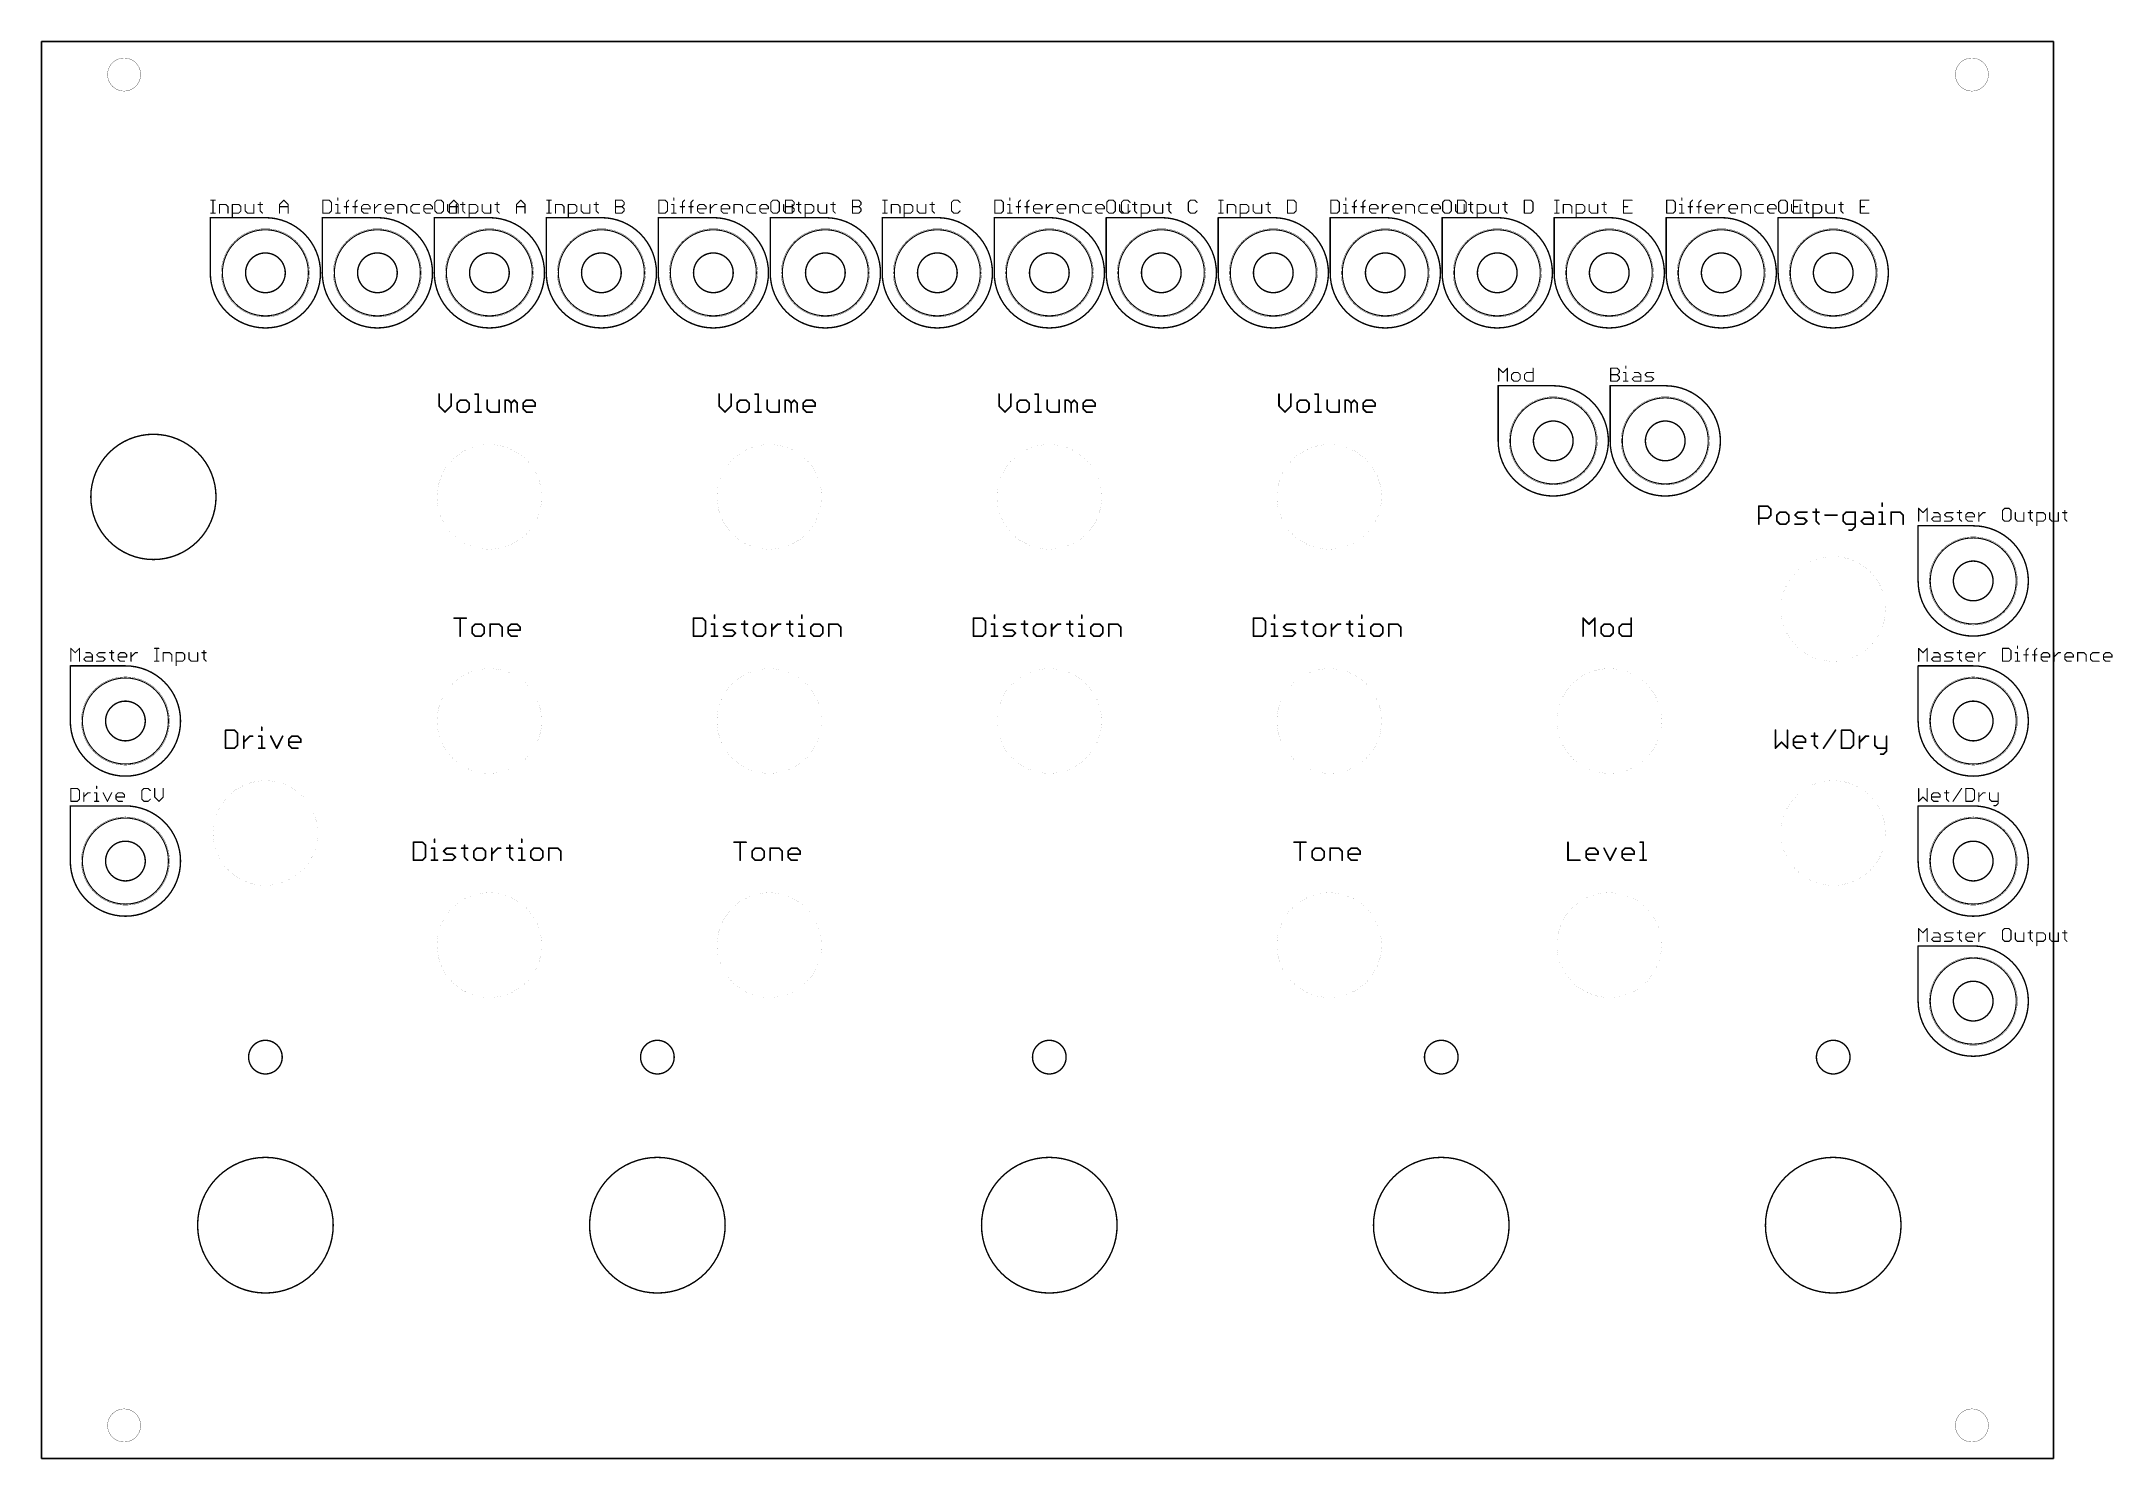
# Model space of a CAD drawing. Extents: x 0 to 188, y -11 to 118.
import ezdxf

# ---------------------------------------------------------------- set-up
doc = ezdxf.new("R2010")
doc.units = 0
doc.layers.add('254', color=2, linetype='CONTINUOUS')
doc.layers.add('255', color=2, linetype='CONTINUOUS')

msp = doc.modelspace()

# ---------------------------------------------------------------- linework, layer by layer
at = {"layer": '254'}
for points, const_width in [([(26.8951, 103.3001), (26.8951, 103.1052)], 0.1016), ([(57.3751, 103.3001), (57.3751, 103.1052)], 0.1016), ([(87.8551, 103.3001), (87.8551, 103.1052)], 0.1016), ([(118.3351, 103.3001), (118.3351, 103.1052)], 0.1016), ([(148.8151, 103.3001), (148.8151, 103.1052)], 0.1016), ([(15.32, 101.52), (15.32, 96.52)], 0.127), ([(20.32, 101.52), (15.32, 101.52)], 0.127), ([(15.3708, 103.1052), (15.7606, 103.1052)], 0.1016), ([(15.3708, 101.9358), (15.7606, 101.9358)], 0.1016), ([(15.5657, 101.9358), (15.5657, 103.1052)], 0.1016), ([(16.1504, 101.9358), (16.1504, 102.7154)], 0.1016), ([(16.1504, 102.7154), (16.7351, 102.7154)], 0.1016), ([(16.7351, 102.7154), (16.93, 102.5205)], 0.1016), ([(16.93, 102.5205), (16.93, 101.9358)], 0.1016), ([(17.3198, 101.546), (17.3198, 102.7154)], 0.1016), ([(17.3198, 102.7154), (17.9045, 102.7154)], 0.1016), ([(17.9045, 101.9358), (17.3198, 101.9358)], 0.1016), ([(17.9045, 102.7154), (18.0994, 102.5205)], 0.1016), ([(18.0994, 102.1307), (17.9045, 101.9358)], 0.1016), ([(18.0994, 102.5205), (18.0994, 102.1307)], 0.1016), ([(18.4892, 102.7154), (18.4892, 102.1307)], 0.1016), ([(18.4892, 102.1307), (18.6841, 101.9358)], 0.1016), ([(18.6841, 101.9358), (19.2688, 101.9358)], 0.1016), ([(19.2688, 101.9358), (19.2688, 102.7154)], 0.1016), ([(19.6586, 102.7154), (20.0484, 102.7154)], 0.1016), ([(19.8535, 102.9103), (19.8535, 102.1307)], 0.1016), ([(19.8535, 102.1307), (20.0484, 101.9358)], 0.1016), ([(21.6076, 102.7154), (21.9974, 103.1052)], 0.1016), ([(21.6076, 101.9358), (21.6076, 102.7154)], 0.1016), ([(21.6076, 102.5205), (22.3872, 102.5205)], 0.1016), ([(21.9974, 103.1052), (22.3872, 102.7154)], 0.1016), ([(22.3872, 102.7154), (22.3872, 101.9358)], 0.1016), ([(25.48, 101.52), (25.48, 96.52)], 0.127), ([(30.48, 101.52), (25.48, 101.52)], 0.127), ([(25.5308, 103.1052), (25.5308, 101.9358)], 0.1016), ([(26.1155, 103.1052), (25.5308, 103.1052)], 0.1016), ([(25.5308, 101.9358), (26.1155, 101.9358)], 0.1016), ([(26.3104, 102.9103), (26.1155, 103.1052)], 0.1016), ([(26.1155, 101.9358), (26.3104, 102.1307)], 0.1016), ([(26.3104, 102.1307), (26.3104, 102.9103)], 0.1016), ([(26.7002, 102.7154), (26.8951, 102.7154)], 0.1016), ([(26.7002, 101.9358), (27.09, 101.9358)], 0.1016), ([(26.8951, 102.7154), (26.8951, 101.9358)], 0.1016), ([(27.4798, 102.5205), (27.8696, 102.5205)], 0.1016), ([(27.6747, 102.9103), (27.8696, 103.1052)], 0.1016), ([(27.6747, 101.9358), (27.6747, 102.9103)], 0.1016), ([(28.2594, 102.5205), (28.6492, 102.5205)], 0.1016), ([(28.4543, 102.9103), (28.6492, 103.1052)], 0.1016), ([(28.4543, 101.9358), (28.4543, 102.9103)], 0.1016), ([(29.039, 102.5205), (29.2339, 102.7154)], 0.1016), ([(29.039, 102.1307), (29.039, 102.5205)], 0.1016), ([(29.8186, 102.3256), (29.039, 102.3256)], 0.1016), ([(29.2339, 101.9358), (29.039, 102.1307)], 0.1016), ([(29.2339, 102.7154), (29.6237, 102.7154)], 0.1016), ([(29.6237, 101.9358), (29.2339, 101.9358)], 0.1016), ([(29.6237, 102.7154), (29.8186, 102.5205)], 0.1016), ([(29.8186, 102.5205), (29.8186, 102.3256)], 0.1016), ([(30.2084, 101.9358), (30.2084, 102.7154)], 0.1016), ([(30.2084, 102.3256), (30.5982, 102.7154)], 0.1016), ([(30.5982, 102.7154), (30.7931, 102.7154)], 0.1016), ([(31.1829, 102.5205), (31.3778, 102.7154)], 0.1016), ([(31.1829, 102.1307), (31.1829, 102.5205)], 0.1016), ([(31.9625, 102.3256), (31.1829, 102.3256)], 0.1016), ([(31.3778, 101.9358), (31.1829, 102.1307)], 0.1016), ([(31.3778, 102.7154), (31.7676, 102.7154)], 0.1016), ([(31.7676, 101.9358), (31.3778, 101.9358)], 0.1016), ([(31.7676, 102.7154), (31.9625, 102.5205)], 0.1016), ([(31.9625, 102.5205), (31.9625, 102.3256)], 0.1016), ([(32.3523, 101.9358), (32.3523, 102.7154)], 0.1016), ([(32.3523, 102.7154), (32.937, 102.7154)], 0.1016), ([(32.937, 102.7154), (33.1319, 102.5205)], 0.1016), ([(33.1319, 102.5205), (33.1319, 101.9358)], 0.1016), ([(33.7166, 102.7154), (33.5217, 102.5205)], 0.1016), ([(33.5217, 102.5205), (33.5217, 102.1307)], 0.1016), ([(33.5217, 102.1307), (33.7166, 101.9358)], 0.1016), ([(34.3013, 102.7154), (33.7166, 102.7154)], 0.1016), ([(33.7166, 101.9358), (34.3013, 101.9358)], 0.1016), ([(34.6911, 102.5205), (34.886, 102.7154)], 0.1016), ([(34.6911, 102.1307), (34.6911, 102.5205)], 0.1016), ([(35.4707, 102.3256), (34.6911, 102.3256)], 0.1016), ([(34.886, 101.9358), (34.6911, 102.1307)], 0.1016), ([(34.886, 102.7154), (35.2758, 102.7154)], 0.1016), ([(35.2758, 101.9358), (34.886, 101.9358)], 0.1016), ([(35.2758, 102.7154), (35.4707, 102.5205)], 0.1016), ([(35.4707, 102.5205), (35.4707, 102.3256)], 0.1016), ([(35.64, 101.52), (35.64, 96.52)], 0.127), ([(40.64, 101.52), (35.64, 101.52)], 0.127), ([(35.8857, 103.1052), (35.6908, 102.9103)], 0.1016), ([(35.6908, 102.9103), (35.6908, 102.1307)], 0.1016), ([(35.6908, 102.1307), (35.8857, 101.9358)], 0.1016), ([(36.2755, 103.1052), (35.8857, 103.1052)], 0.1016), ([(35.8857, 101.9358), (36.2755, 101.9358)], 0.1016), ([(36.4704, 102.9103), (36.2755, 103.1052)], 0.1016), ([(36.2755, 101.9358), (36.4704, 102.1307)], 0.1016), ([(36.4704, 102.1307), (36.4704, 102.9103)], 0.1016), ([(36.8602, 102.7154), (36.8602, 102.1307)], 0.1016), ([(36.8602, 102.1307), (37.0551, 101.9358)], 0.1016), ([(37.0299, 102.7154), (37.4197, 103.1052)], 0.1016), ([(37.0299, 101.9358), (37.0299, 102.7154)], 0.1016), ([(37.0299, 102.5205), (37.8095, 102.5205)], 0.1016), ([(37.0551, 101.9358), (37.6398, 101.9358)], 0.1016), ([(37.4197, 103.1052), (37.8095, 102.7154)], 0.1016), ([(37.6398, 101.9358), (37.6398, 102.7154)], 0.1016), ([(37.8095, 102.7154), (37.8095, 101.9358)], 0.1016), ([(38.0296, 102.7154), (38.4194, 102.7154)], 0.1016), ([(38.2245, 102.9103), (38.2245, 102.1307)], 0.1016), ([(38.2245, 102.1307), (38.4194, 101.9358)], 0.1016), ([(38.8092, 101.546), (38.8092, 102.7154)], 0.1016), ([(38.8092, 102.7154), (39.3939, 102.7154)], 0.1016), ([(39.3939, 101.9358), (38.8092, 101.9358)], 0.1016), ([(39.3939, 102.7154), (39.5888, 102.5205)], 0.1016), ([(39.5888, 102.1307), (39.3939, 101.9358)], 0.1016), ([(39.5888, 102.5205), (39.5888, 102.1307)], 0.1016), ([(39.9786, 102.7154), (39.9786, 102.1307)], 0.1016), ([(39.9786, 102.1307), (40.1735, 101.9358)], 0.1016), ([(40.1735, 101.9358), (40.7582, 101.9358)], 0.1016), ([(40.7582, 101.9358), (40.7582, 102.7154)], 0.1016), ([(41.148, 102.7154), (41.5378, 102.7154)], 0.1016), ([(41.3429, 102.9103), (41.3429, 102.1307)], 0.1016), ([(41.3429, 102.1307), (41.5378, 101.9358)], 0.1016), ([(43.097, 102.7154), (43.4868, 103.1052)], 0.1016), ([(43.097, 101.9358), (43.097, 102.7154)], 0.1016), ([(43.097, 102.5205), (43.8766, 102.5205)], 0.1016), ([(43.4868, 103.1052), (43.8766, 102.7154)], 0.1016), ([(43.8766, 102.7154), (43.8766, 101.9358)], 0.1016), ([(45.8, 101.52), (45.8, 96.52)], 0.127), ([(50.8, 101.52), (45.8, 101.52)], 0.127), ([(45.8508, 103.1052), (46.2406, 103.1052)], 0.1016), ([(45.8508, 101.9358), (46.2406, 101.9358)], 0.1016), ([(46.0457, 101.9358), (46.0457, 103.1052)], 0.1016), ([(46.6304, 101.9358), (46.6304, 102.7154)], 0.1016), ([(46.6304, 102.7154), (47.2151, 102.7154)], 0.1016), ([(47.2151, 102.7154), (47.41, 102.5205)], 0.1016), ([(47.41, 102.5205), (47.41, 101.9358)], 0.1016), ([(47.7998, 101.546), (47.7998, 102.7154)], 0.1016), ([(47.7998, 102.7154), (48.3845, 102.7154)], 0.1016), ([(48.3845, 101.9358), (47.7998, 101.9358)], 0.1016), ([(48.3845, 102.7154), (48.5794, 102.5205)], 0.1016), ([(48.5794, 102.1307), (48.3845, 101.9358)], 0.1016), ([(48.5794, 102.5205), (48.5794, 102.1307)], 0.1016), ([(48.9692, 102.7154), (48.9692, 102.1307)], 0.1016), ([(48.9692, 102.1307), (49.1641, 101.9358)], 0.1016), ([(49.1641, 101.9358), (49.7488, 101.9358)], 0.1016), ([(49.7488, 101.9358), (49.7488, 102.7154)], 0.1016), ([(50.1386, 102.7154), (50.5284, 102.7154)], 0.1016), ([(50.3335, 102.9103), (50.3335, 102.1307)], 0.1016), ([(50.3335, 102.1307), (50.5284, 101.9358)], 0.1016), ([(52.0876, 101.9358), (52.0876, 103.1052)], 0.1016), ([(52.0876, 103.1052), (52.6723, 103.1052)], 0.1016), ([(52.0876, 102.5205), (52.6723, 102.5205)], 0.1016), ([(52.6723, 101.9358), (52.0876, 101.9358)], 0.1016), ([(52.6723, 103.1052), (52.8672, 102.9103)], 0.1016), ([(52.8672, 102.7154), (52.6723, 102.5205)], 0.1016), ([(52.6723, 102.5205), (52.8672, 102.3256)], 0.1016), ([(52.8672, 102.1307), (52.6723, 101.9358)], 0.1016), ([(52.8672, 102.9103), (52.8672, 102.7154)], 0.1016), ([(52.8672, 102.3256), (52.8672, 102.1307)], 0.1016), ([(55.96, 101.52), (55.96, 96.52)], 0.127), ([(60.96, 101.52), (55.96, 101.52)], 0.127), ([(56.0108, 103.1052), (56.0108, 101.9358)], 0.1016), ([(56.5955, 103.1052), (56.0108, 103.1052)], 0.1016), ([(56.0108, 101.9358), (56.5955, 101.9358)], 0.1016), ([(56.7904, 102.9103), (56.5955, 103.1052)], 0.1016), ([(56.5955, 101.9358), (56.7904, 102.1307)], 0.1016), ([(56.7904, 102.1307), (56.7904, 102.9103)], 0.1016), ([(57.1802, 102.7154), (57.3751, 102.7154)], 0.1016), ([(57.1802, 101.9358), (57.57, 101.9358)], 0.1016), ([(57.3751, 102.7154), (57.3751, 101.9358)], 0.1016), ([(57.9598, 102.5205), (58.3496, 102.5205)], 0.1016), ([(58.1547, 102.9103), (58.3496, 103.1052)], 0.1016), ([(58.1547, 101.9358), (58.1547, 102.9103)], 0.1016), ([(58.7394, 102.5205), (59.1292, 102.5205)], 0.1016), ([(58.9343, 102.9103), (59.1292, 103.1052)], 0.1016), ([(58.9343, 101.9358), (58.9343, 102.9103)], 0.1016), ([(59.519, 102.5205), (59.7139, 102.7154)], 0.1016), ([(59.519, 102.1307), (59.519, 102.5205)], 0.1016), ([(60.2986, 102.3256), (59.519, 102.3256)], 0.1016), ([(59.7139, 101.9358), (59.519, 102.1307)], 0.1016), ([(59.7139, 102.7154), (60.1037, 102.7154)], 0.1016), ([(60.1037, 101.9358), (59.7139, 101.9358)], 0.1016), ([(60.1037, 102.7154), (60.2986, 102.5205)], 0.1016), ([(60.2986, 102.5205), (60.2986, 102.3256)], 0.1016), ([(60.6884, 101.9358), (60.6884, 102.7154)], 0.1016), ([(60.6884, 102.3256), (61.0782, 102.7154)], 0.1016), ([(61.0782, 102.7154), (61.2731, 102.7154)], 0.1016), ([(61.6629, 102.5205), (61.8578, 102.7154)], 0.1016), ([(61.6629, 102.1307), (61.6629, 102.5205)], 0.1016), ([(62.4425, 102.3256), (61.6629, 102.3256)], 0.1016), ([(61.8578, 101.9358), (61.6629, 102.1307)], 0.1016), ([(61.8578, 102.7154), (62.2476, 102.7154)], 0.1016), ([(62.2476, 101.9358), (61.8578, 101.9358)], 0.1016), ([(62.2476, 102.7154), (62.4425, 102.5205)], 0.1016), ([(62.4425, 102.5205), (62.4425, 102.3256)], 0.1016), ([(62.8323, 101.9358), (62.8323, 102.7154)], 0.1016), ([(62.8323, 102.7154), (63.417, 102.7154)], 0.1016), ([(63.417, 102.7154), (63.6119, 102.5205)], 0.1016), ([(63.6119, 102.5205), (63.6119, 101.9358)], 0.1016), ([(64.1966, 102.7154), (64.0017, 102.5205)], 0.1016), ([(64.0017, 102.5205), (64.0017, 102.1307)], 0.1016), ([(64.0017, 102.1307), (64.1966, 101.9358)], 0.1016), ([(64.7813, 102.7154), (64.1966, 102.7154)], 0.1016), ([(64.1966, 101.9358), (64.7813, 101.9358)], 0.1016), ([(65.1711, 102.5205), (65.366, 102.7154)], 0.1016), ([(65.1711, 102.1307), (65.1711, 102.5205)], 0.1016), ([(65.9507, 102.3256), (65.1711, 102.3256)], 0.1016), ([(65.366, 101.9358), (65.1711, 102.1307)], 0.1016), ([(65.366, 102.7154), (65.7558, 102.7154)], 0.1016), ([(65.7558, 101.9358), (65.366, 101.9358)], 0.1016), ([(65.7558, 102.7154), (65.9507, 102.5205)], 0.1016), ([(65.9507, 102.5205), (65.9507, 102.3256)], 0.1016), ([(66.12, 101.52), (66.12, 96.52)], 0.127), ([(71.12, 101.52), (66.12, 101.52)], 0.127), ([(66.3657, 103.1052), (66.1708, 102.9103)], 0.1016), ([(66.1708, 102.9103), (66.1708, 102.1307)], 0.1016), ([(66.1708, 102.1307), (66.3657, 101.9358)], 0.1016), ([(66.7555, 103.1052), (66.3657, 103.1052)], 0.1016), ([(66.3657, 101.9358), (66.7555, 101.9358)], 0.1016), ([(66.9504, 102.9103), (66.7555, 103.1052)], 0.1016), ([(66.7555, 101.9358), (66.9504, 102.1307)], 0.1016), ([(66.9504, 102.1307), (66.9504, 102.9103)], 0.1016), ([(67.3402, 102.7154), (67.3402, 102.1307)], 0.1016), ([(67.3402, 102.1307), (67.5351, 101.9358)], 0.1016), ([(67.5099, 101.9358), (67.5099, 103.1052)], 0.1016), ([(67.5099, 103.1052), (68.0946, 103.1052)], 0.1016), ([(67.5099, 102.5205), (68.0946, 102.5205)], 0.1016), ([(68.0946, 101.9358), (67.5099, 101.9358)], 0.1016), ([(67.5351, 101.9358), (68.1198, 101.9358)], 0.1016), ([(68.0946, 103.1052), (68.2895, 102.9103)], 0.1016), ([(68.2895, 102.7154), (68.0946, 102.5205)], 0.1016), ([(68.0946, 102.5205), (68.2895, 102.3256)], 0.1016), ([(68.2895, 102.1307), (68.0946, 101.9358)], 0.1016), ([(68.1198, 101.9358), (68.1198, 102.7154)], 0.1016), ([(68.2895, 102.9103), (68.2895, 102.7154)], 0.1016), ([(68.2895, 102.3256), (68.2895, 102.1307)], 0.1016), ([(68.5096, 102.7154), (68.8994, 102.7154)], 0.1016), ([(68.7045, 102.9103), (68.7045, 102.1307)], 0.1016), ([(68.7045, 102.1307), (68.8994, 101.9358)], 0.1016), ([(69.2892, 101.546), (69.2892, 102.7154)], 0.1016), ([(69.2892, 102.7154), (69.8739, 102.7154)], 0.1016), ([(69.8739, 101.9358), (69.2892, 101.9358)], 0.1016), ([(69.8739, 102.7154), (70.0688, 102.5205)], 0.1016), ([(70.0688, 102.1307), (69.8739, 101.9358)], 0.1016), ([(70.0688, 102.5205), (70.0688, 102.1307)], 0.1016), ([(70.4586, 102.7154), (70.4586, 102.1307)], 0.1016), ([(70.4586, 102.1307), (70.6535, 101.9358)], 0.1016), ([(70.6535, 101.9358), (71.2382, 101.9358)], 0.1016), ([(71.2382, 101.9358), (71.2382, 102.7154)], 0.1016), ([(71.628, 102.7154), (72.0178, 102.7154)], 0.1016), ([(71.8229, 102.9103), (71.8229, 102.1307)], 0.1016), ([(71.8229, 102.1307), (72.0178, 101.9358)], 0.1016), ([(73.577, 101.9358), (73.577, 103.1052)], 0.1016), ([(73.577, 103.1052), (74.1617, 103.1052)], 0.1016), ([(73.577, 102.5205), (74.1617, 102.5205)], 0.1016), ([(74.1617, 101.9358), (73.577, 101.9358)], 0.1016), ([(74.1617, 103.1052), (74.3566, 102.9103)], 0.1016), ([(74.3566, 102.7154), (74.1617, 102.5205)], 0.1016), ([(74.1617, 102.5205), (74.3566, 102.3256)], 0.1016), ([(74.3566, 102.1307), (74.1617, 101.9358)], 0.1016), ([(74.3566, 102.9103), (74.3566, 102.7154)], 0.1016), ([(74.3566, 102.3256), (74.3566, 102.1307)], 0.1016), ([(76.28, 101.52), (76.28, 96.52)], 0.127), ([(81.28, 101.52), (76.28, 101.52)], 0.127), ([(76.3308, 103.1052), (76.7206, 103.1052)], 0.1016), ([(76.3308, 101.9358), (76.7206, 101.9358)], 0.1016), ([(76.5257, 101.9358), (76.5257, 103.1052)], 0.1016), ([(77.1104, 101.9358), (77.1104, 102.7154)], 0.1016), ([(77.1104, 102.7154), (77.6951, 102.7154)], 0.1016), ([(77.6951, 102.7154), (77.89, 102.5205)], 0.1016), ([(77.89, 102.5205), (77.89, 101.9358)], 0.1016), ([(78.2798, 101.546), (78.2798, 102.7154)], 0.1016), ([(78.2798, 102.7154), (78.8645, 102.7154)], 0.1016), ([(78.8645, 101.9358), (78.2798, 101.9358)], 0.1016), ([(78.8645, 102.7154), (79.0594, 102.5205)], 0.1016), ([(79.0594, 102.1307), (78.8645, 101.9358)], 0.1016), ([(79.0594, 102.5205), (79.0594, 102.1307)], 0.1016), ([(79.4492, 102.7154), (79.4492, 102.1307)], 0.1016), ([(79.4492, 102.1307), (79.6441, 101.9358)], 0.1016), ([(79.6441, 101.9358), (80.2288, 101.9358)], 0.1016), ([(80.2288, 101.9358), (80.2288, 102.7154)], 0.1016), ([(80.6186, 102.7154), (81.0084, 102.7154)], 0.1016), ([(80.8135, 102.9103), (80.8135, 102.1307)], 0.1016), ([(80.8135, 102.1307), (81.0084, 101.9358)], 0.1016), ([(82.7625, 103.1052), (82.5676, 102.9103)], 0.1016), ([(82.5676, 102.9103), (82.5676, 102.1307)], 0.1016), ([(82.5676, 102.1307), (82.7625, 101.9358)], 0.1016), ([(83.1523, 103.1052), (82.7625, 103.1052)], 0.1016), ([(82.7625, 101.9358), (83.1523, 101.9358)], 0.1016), ([(83.3472, 102.9103), (83.1523, 103.1052)], 0.1016), ([(83.1523, 101.9358), (83.3472, 102.1307)], 0.1016), ([(86.44, 101.52), (86.44, 96.52)], 0.127), ([(91.44, 101.52), (86.44, 101.52)], 0.127), ([(86.4908, 103.1052), (86.4908, 101.9358)], 0.1016), ([(87.0755, 103.1052), (86.4908, 103.1052)], 0.1016), ([(86.4908, 101.9358), (87.0755, 101.9358)], 0.1016), ([(87.2704, 102.9103), (87.0755, 103.1052)], 0.1016), ([(87.0755, 101.9358), (87.2704, 102.1307)], 0.1016), ([(87.2704, 102.1307), (87.2704, 102.9103)], 0.1016), ([(87.6602, 102.7154), (87.8551, 102.7154)], 0.1016), ([(87.6602, 101.9358), (88.05, 101.9358)], 0.1016), ([(87.8551, 102.7154), (87.8551, 101.9358)], 0.1016), ([(88.4398, 102.5205), (88.8296, 102.5205)], 0.1016), ([(88.6347, 102.9103), (88.8296, 103.1052)], 0.1016), ([(88.6347, 101.9358), (88.6347, 102.9103)], 0.1016), ([(89.2194, 102.5205), (89.6092, 102.5205)], 0.1016), ([(89.4143, 102.9103), (89.6092, 103.1052)], 0.1016), ([(89.4143, 101.9358), (89.4143, 102.9103)], 0.1016), ([(89.999, 102.5205), (90.1939, 102.7154)], 0.1016), ([(89.999, 102.1307), (89.999, 102.5205)], 0.1016), ([(90.7786, 102.3256), (89.999, 102.3256)], 0.1016), ([(90.1939, 101.9358), (89.999, 102.1307)], 0.1016), ([(90.1939, 102.7154), (90.5837, 102.7154)], 0.1016), ([(90.5837, 101.9358), (90.1939, 101.9358)], 0.1016), ([(90.5837, 102.7154), (90.7786, 102.5205)], 0.1016), ([(90.7786, 102.5205), (90.7786, 102.3256)], 0.1016), ([(91.1684, 101.9358), (91.1684, 102.7154)], 0.1016), ([(91.1684, 102.3256), (91.5582, 102.7154)], 0.1016), ([(91.5582, 102.7154), (91.7531, 102.7154)], 0.1016), ([(92.1429, 102.5205), (92.3378, 102.7154)], 0.1016), ([(92.1429, 102.1307), (92.1429, 102.5205)], 0.1016), ([(92.9225, 102.3256), (92.1429, 102.3256)], 0.1016), ([(92.3378, 101.9358), (92.1429, 102.1307)], 0.1016), ([(92.3378, 102.7154), (92.7276, 102.7154)], 0.1016), ([(92.7276, 101.9358), (92.3378, 101.9358)], 0.1016), ([(92.7276, 102.7154), (92.9225, 102.5205)], 0.1016), ([(92.9225, 102.5205), (92.9225, 102.3256)], 0.1016), ([(93.3123, 101.9358), (93.3123, 102.7154)], 0.1016), ([(93.3123, 102.7154), (93.897, 102.7154)], 0.1016), ([(93.897, 102.7154), (94.0919, 102.5205)], 0.1016), ([(94.0919, 102.5205), (94.0919, 101.9358)], 0.1016), ([(94.6766, 102.7154), (94.4817, 102.5205)], 0.1016), ([(94.4817, 102.5205), (94.4817, 102.1307)], 0.1016), ([(94.4817, 102.1307), (94.6766, 101.9358)], 0.1016), ([(95.2613, 102.7154), (94.6766, 102.7154)], 0.1016), ([(94.6766, 101.9358), (95.2613, 101.9358)], 0.1016), ([(95.6511, 102.5205), (95.846, 102.7154)], 0.1016), ([(95.6511, 102.1307), (95.6511, 102.5205)], 0.1016), ([(96.4307, 102.3256), (95.6511, 102.3256)], 0.1016), ([(95.846, 101.9358), (95.6511, 102.1307)], 0.1016), ([(95.846, 102.7154), (96.2358, 102.7154)], 0.1016), ([(96.2358, 101.9358), (95.846, 101.9358)], 0.1016), ([(96.2358, 102.7154), (96.4307, 102.5205)], 0.1016), ([(96.4307, 102.5205), (96.4307, 102.3256)], 0.1016), ([(96.6, 101.52), (96.6, 96.52)], 0.127), ([(101.6, 101.52), (96.6, 101.52)], 0.127), ([(96.8457, 103.1052), (96.6508, 102.9103)], 0.1016), ([(96.6508, 102.9103), (96.6508, 102.1307)], 0.1016), ([(96.6508, 102.1307), (96.8457, 101.9358)], 0.1016), ([(97.2355, 103.1052), (96.8457, 103.1052)], 0.1016), ([(96.8457, 101.9358), (97.2355, 101.9358)], 0.1016), ([(97.4304, 102.9103), (97.2355, 103.1052)], 0.1016), ([(97.2355, 101.9358), (97.4304, 102.1307)], 0.1016), ([(97.4304, 102.1307), (97.4304, 102.9103)], 0.1016), ([(97.8202, 102.7154), (97.8202, 102.1307)], 0.1016), ([(97.8202, 102.1307), (98.0151, 101.9358)], 0.1016), ([(98.1848, 103.1052), (97.9899, 102.9103)], 0.1016), ([(97.9899, 102.9103), (97.9899, 102.1307)], 0.1016), ([(97.9899, 102.1307), (98.1848, 101.9358)], 0.1016), ([(98.0151, 101.9358), (98.5998, 101.9358)], 0.1016), ([(98.5746, 103.1052), (98.1848, 103.1052)], 0.1016), ([(98.1848, 101.9358), (98.5746, 101.9358)], 0.1016), ([(98.7695, 102.9103), (98.5746, 103.1052)], 0.1016), ([(98.5746, 101.9358), (98.7695, 102.1307)], 0.1016), ([(98.5998, 101.9358), (98.5998, 102.7154)], 0.1016), ([(98.9896, 102.7154), (99.3794, 102.7154)], 0.1016), ([(99.1845, 102.9103), (99.1845, 102.1307)], 0.1016), ([(99.1845, 102.1307), (99.3794, 101.9358)], 0.1016), ([(99.7692, 101.546), (99.7692, 102.7154)], 0.1016), ([(99.7692, 102.7154), (100.3539, 102.7154)], 0.1016), ([(100.3539, 101.9358), (99.7692, 101.9358)], 0.1016), ([(100.3539, 102.7154), (100.5488, 102.5205)], 0.1016), ([(100.5488, 102.1307), (100.3539, 101.9358)], 0.1016), ([(100.5488, 102.5205), (100.5488, 102.1307)], 0.1016), ([(100.9386, 102.7154), (100.9386, 102.1307)], 0.1016), ([(100.9386, 102.1307), (101.1335, 101.9358)], 0.1016), ([(101.1335, 101.9358), (101.7182, 101.9358)], 0.1016), ([(101.7182, 101.9358), (101.7182, 102.7154)], 0.1016), ([(102.108, 102.7154), (102.4978, 102.7154)], 0.1016), ([(102.3029, 102.9103), (102.3029, 102.1307)], 0.1016), ([(102.3029, 102.1307), (102.4978, 101.9358)], 0.1016), ([(104.2519, 103.1052), (104.057, 102.9103)], 0.1016), ([(104.057, 102.9103), (104.057, 102.1307)], 0.1016), ([(104.057, 102.1307), (104.2519, 101.9358)], 0.1016), ([(104.6417, 103.1052), (104.2519, 103.1052)], 0.1016), ([(104.2519, 101.9358), (104.6417, 101.9358)], 0.1016), ([(104.8366, 102.9103), (104.6417, 103.1052)], 0.1016), ([(104.6417, 101.9358), (104.8366, 102.1307)], 0.1016), ([(106.76, 101.52), (106.76, 96.52)], 0.127), ([(111.76, 101.52), (106.76, 101.52)], 0.127), ([(106.8108, 103.1052), (107.2006, 103.1052)], 0.1016), ([(106.8108, 101.9358), (107.2006, 101.9358)], 0.1016), ([(107.0057, 101.9358), (107.0057, 103.1052)], 0.1016), ([(107.5904, 101.9358), (107.5904, 102.7154)], 0.1016), ([(107.5904, 102.7154), (108.1751, 102.7154)], 0.1016), ([(108.1751, 102.7154), (108.37, 102.5205)], 0.1016), ([(108.37, 102.5205), (108.37, 101.9358)], 0.1016), ([(108.7598, 101.546), (108.7598, 102.7154)], 0.1016), ([(108.7598, 102.7154), (109.3445, 102.7154)], 0.1016), ([(109.3445, 101.9358), (108.7598, 101.9358)], 0.1016), ([(109.3445, 102.7154), (109.5394, 102.5205)], 0.1016), ([(109.5394, 102.1307), (109.3445, 101.9358)], 0.1016), ([(109.5394, 102.5205), (109.5394, 102.1307)], 0.1016), ([(109.9292, 102.7154), (109.9292, 102.1307)], 0.1016), ([(109.9292, 102.1307), (110.1241, 101.9358)], 0.1016), ([(110.1241, 101.9358), (110.7088, 101.9358)], 0.1016), ([(110.7088, 101.9358), (110.7088, 102.7154)], 0.1016), ([(111.0986, 102.7154), (111.4884, 102.7154)], 0.1016), ([(111.2935, 102.9103), (111.2935, 102.1307)], 0.1016), ([(111.2935, 102.1307), (111.4884, 101.9358)], 0.1016), ([(113.0476, 103.1052), (113.0476, 101.9358)], 0.1016), ([(113.6323, 103.1052), (113.0476, 103.1052)], 0.1016), ([(113.0476, 101.9358), (113.6323, 101.9358)], 0.1016), ([(113.8272, 102.9103), (113.6323, 103.1052)], 0.1016), ([(113.6323, 101.9358), (113.8272, 102.1307)], 0.1016), ([(113.8272, 102.1307), (113.8272, 102.9103)], 0.1016), ([(116.92, 101.52), (116.92, 96.52)], 0.127), ([(121.92, 101.52), (116.92, 101.52)], 0.127), ([(116.9708, 103.1052), (116.9708, 101.9358)], 0.1016), ([(117.5555, 103.1052), (116.9708, 103.1052)], 0.1016), ([(116.9708, 101.9358), (117.5555, 101.9358)], 0.1016), ([(117.7504, 102.9103), (117.5555, 103.1052)], 0.1016), ([(117.5555, 101.9358), (117.7504, 102.1307)], 0.1016), ([(117.7504, 102.1307), (117.7504, 102.9103)], 0.1016), ([(118.1402, 102.7154), (118.3351, 102.7154)], 0.1016), ([(118.1402, 101.9358), (118.53, 101.9358)], 0.1016), ([(118.3351, 102.7154), (118.3351, 101.9358)], 0.1016), ([(118.9198, 102.5205), (119.3096, 102.5205)], 0.1016), ([(119.1147, 102.9103), (119.3096, 103.1052)], 0.1016), ([(119.1147, 101.9358), (119.1147, 102.9103)], 0.1016), ([(119.6994, 102.5205), (120.0892, 102.5205)], 0.1016), ([(119.8943, 102.9103), (120.0892, 103.1052)], 0.1016), ([(119.8943, 101.9358), (119.8943, 102.9103)], 0.1016), ([(120.479, 102.5205), (120.6739, 102.7154)], 0.1016), ([(120.479, 102.1307), (120.479, 102.5205)], 0.1016), ([(121.2586, 102.3256), (120.479, 102.3256)], 0.1016), ([(120.6739, 101.9358), (120.479, 102.1307)], 0.1016), ([(120.6739, 102.7154), (121.0637, 102.7154)], 0.1016), ([(121.0637, 101.9358), (120.6739, 101.9358)], 0.1016), ([(121.0637, 102.7154), (121.2586, 102.5205)], 0.1016), ([(121.2586, 102.5205), (121.2586, 102.3256)], 0.1016), ([(121.6484, 101.9358), (121.6484, 102.7154)], 0.1016), ([(121.6484, 102.3256), (122.0382, 102.7154)], 0.1016), ([(122.0382, 102.7154), (122.2331, 102.7154)], 0.1016), ([(122.6229, 102.5205), (122.8178, 102.7154)], 0.1016), ([(122.6229, 102.1307), (122.6229, 102.5205)], 0.1016), ([(123.4025, 102.3256), (122.6229, 102.3256)], 0.1016), ([(122.8178, 101.9358), (122.6229, 102.1307)], 0.1016), ([(122.8178, 102.7154), (123.2076, 102.7154)], 0.1016), ([(123.2076, 101.9358), (122.8178, 101.9358)], 0.1016), ([(123.2076, 102.7154), (123.4025, 102.5205)], 0.1016), ([(123.4025, 102.5205), (123.4025, 102.3256)], 0.1016), ([(123.7923, 101.9358), (123.7923, 102.7154)], 0.1016), ([(123.7923, 102.7154), (124.377, 102.7154)], 0.1016), ([(124.377, 102.7154), (124.5719, 102.5205)], 0.1016), ([(124.5719, 102.5205), (124.5719, 101.9358)], 0.1016), ([(125.1566, 102.7154), (124.9617, 102.5205)], 0.1016), ([(124.9617, 102.5205), (124.9617, 102.1307)], 0.1016), ([(124.9617, 102.1307), (125.1566, 101.9358)], 0.1016), ([(125.7413, 102.7154), (125.1566, 102.7154)], 0.1016), ([(125.1566, 101.9358), (125.7413, 101.9358)], 0.1016), ([(126.1311, 102.5205), (126.326, 102.7154)], 0.1016), ([(126.1311, 102.1307), (126.1311, 102.5205)], 0.1016), ([(126.9107, 102.3256), (126.1311, 102.3256)], 0.1016), ([(126.326, 101.9358), (126.1311, 102.1307)], 0.1016), ([(126.326, 102.7154), (126.7158, 102.7154)], 0.1016), ([(126.7158, 101.9358), (126.326, 101.9358)], 0.1016), ([(126.7158, 102.7154), (126.9107, 102.5205)], 0.1016), ([(126.9107, 102.5205), (126.9107, 102.3256)], 0.1016), ([(127.08, 101.52), (127.08, 96.52)], 0.127), ([(132.08, 101.52), (127.08, 101.52)], 0.127), ([(127.3257, 103.1052), (127.1308, 102.9103)], 0.1016), ([(127.1308, 102.9103), (127.1308, 102.1307)], 0.1016), ([(127.1308, 102.1307), (127.3257, 101.9358)], 0.1016), ([(127.7155, 103.1052), (127.3257, 103.1052)], 0.1016), ([(127.3257, 101.9358), (127.7155, 101.9358)], 0.1016), ([(127.9104, 102.9103), (127.7155, 103.1052)], 0.1016), ([(127.7155, 101.9358), (127.9104, 102.1307)], 0.1016), ([(127.9104, 102.1307), (127.9104, 102.9103)], 0.1016), ([(128.3002, 102.7154), (128.3002, 102.1307)], 0.1016), ([(128.3002, 102.1307), (128.4951, 101.9358)], 0.1016), ([(128.4699, 103.1052), (128.4699, 101.9358)], 0.1016), ([(129.0546, 103.1052), (128.4699, 103.1052)], 0.1016), ([(128.4699, 101.9358), (129.0546, 101.9358)], 0.1016), ([(128.4951, 101.9358), (129.0798, 101.9358)], 0.1016), ([(129.2495, 102.9103), (129.0546, 103.1052)], 0.1016), ([(129.0546, 101.9358), (129.2495, 102.1307)], 0.1016), ([(129.0798, 101.9358), (129.0798, 102.7154)], 0.1016), ([(129.2495, 102.1307), (129.2495, 102.9103)], 0.1016), ([(129.4696, 102.7154), (129.8594, 102.7154)], 0.1016), ([(129.6645, 102.9103), (129.6645, 102.1307)], 0.1016), ([(129.6645, 102.1307), (129.8594, 101.9358)], 0.1016), ([(130.2492, 101.546), (130.2492, 102.7154)], 0.1016), ([(130.2492, 102.7154), (130.8339, 102.7154)], 0.1016), ([(130.8339, 101.9358), (130.2492, 101.9358)], 0.1016), ([(130.8339, 102.7154), (131.0288, 102.5205)], 0.1016), ([(131.0288, 102.1307), (130.8339, 101.9358)], 0.1016), ([(131.0288, 102.5205), (131.0288, 102.1307)], 0.1016), ([(131.4186, 102.7154), (131.4186, 102.1307)], 0.1016), ([(131.4186, 102.1307), (131.6135, 101.9358)], 0.1016), ([(131.6135, 101.9358), (132.1982, 101.9358)], 0.1016), ([(132.1982, 101.9358), (132.1982, 102.7154)], 0.1016), ([(132.588, 102.7154), (132.9778, 102.7154)], 0.1016), ([(132.7829, 102.9103), (132.7829, 102.1307)], 0.1016), ([(132.7829, 102.1307), (132.9778, 101.9358)], 0.1016), ([(134.537, 103.1052), (134.537, 101.9358)], 0.1016), ([(135.1217, 103.1052), (134.537, 103.1052)], 0.1016), ([(134.537, 101.9358), (135.1217, 101.9358)], 0.1016), ([(135.3166, 102.9103), (135.1217, 103.1052)], 0.1016), ([(135.1217, 101.9358), (135.3166, 102.1307)], 0.1016), ([(135.3166, 102.1307), (135.3166, 102.9103)], 0.1016), ([(137.24, 101.52), (137.24, 96.52)], 0.127), ([(142.24, 101.52), (137.24, 101.52)], 0.127), ([(137.2908, 103.1052), (137.6806, 103.1052)], 0.1016), ([(137.2908, 101.9358), (137.6806, 101.9358)], 0.1016), ([(137.4857, 101.9358), (137.4857, 103.1052)], 0.1016), ([(138.0704, 101.9358), (138.0704, 102.7154)], 0.1016), ([(138.0704, 102.7154), (138.6551, 102.7154)], 0.1016), ([(138.6551, 102.7154), (138.85, 102.5205)], 0.1016), ([(138.85, 102.5205), (138.85, 101.9358)], 0.1016), ([(139.2398, 101.546), (139.2398, 102.7154)], 0.1016), ([(139.2398, 102.7154), (139.8245, 102.7154)], 0.1016), ([(139.8245, 101.9358), (139.2398, 101.9358)], 0.1016), ([(139.8245, 102.7154), (140.0194, 102.5205)], 0.1016), ([(140.0194, 102.1307), (139.8245, 101.9358)], 0.1016), ([(140.0194, 102.5205), (140.0194, 102.1307)], 0.1016), ([(140.4092, 102.7154), (140.4092, 102.1307)], 0.1016), ([(140.4092, 102.1307), (140.6041, 101.9358)], 0.1016), ([(140.6041, 101.9358), (141.1888, 101.9358)], 0.1016), ([(141.1888, 101.9358), (141.1888, 102.7154)], 0.1016), ([(141.5786, 102.7154), (141.9684, 102.7154)], 0.1016), ([(141.7735, 102.9103), (141.7735, 102.1307)], 0.1016), ([(141.7735, 102.1307), (141.9684, 101.9358)], 0.1016), ([(144.3072, 103.1052), (143.5276, 103.1052)], 0.1016), ([(143.5276, 103.1052), (143.5276, 101.9358)], 0.1016), ([(143.5276, 102.5205), (143.9174, 102.5205)], 0.1016), ([(143.5276, 101.9358), (144.3072, 101.9358)], 0.1016), ([(147.4, 101.52), (147.4, 96.52)], 0.127), ([(152.4, 101.52), (147.4, 101.52)], 0.127), ([(147.4508, 103.1052), (147.4508, 101.9358)], 0.1016), ([(148.0355, 103.1052), (147.4508, 103.1052)], 0.1016), ([(147.4508, 101.9358), (148.0355, 101.9358)], 0.1016), ([(148.2304, 102.9103), (148.0355, 103.1052)], 0.1016), ([(148.0355, 101.9358), (148.2304, 102.1307)], 0.1016), ([(148.2304, 102.1307), (148.2304, 102.9103)], 0.1016), ([(148.6202, 102.7154), (148.8151, 102.7154)], 0.1016), ([(148.6202, 101.9358), (149.01, 101.9358)], 0.1016), ([(148.8151, 102.7154), (148.8151, 101.9358)], 0.1016), ([(149.3998, 102.5205), (149.7896, 102.5205)], 0.1016), ([(149.5947, 102.9103), (149.7896, 103.1052)], 0.1016), ([(149.5947, 101.9358), (149.5947, 102.9103)], 0.1016), ([(150.1794, 102.5205), (150.5692, 102.5205)], 0.1016), ([(150.3743, 102.9103), (150.5692, 103.1052)], 0.1016), ([(150.3743, 101.9358), (150.3743, 102.9103)], 0.1016), ([(150.959, 102.5205), (151.1539, 102.7154)], 0.1016), ([(150.959, 102.1307), (150.959, 102.5205)], 0.1016), ([(151.7386, 102.3256), (150.959, 102.3256)], 0.1016), ([(151.1539, 101.9358), (150.959, 102.1307)], 0.1016), ([(151.1539, 102.7154), (151.5437, 102.7154)], 0.1016), ([(151.5437, 101.9358), (151.1539, 101.9358)], 0.1016), ([(151.5437, 102.7154), (151.7386, 102.5205)], 0.1016), ([(151.7386, 102.5205), (151.7386, 102.3256)], 0.1016), ([(152.1284, 101.9358), (152.1284, 102.7154)], 0.1016), ([(152.1284, 102.3256), (152.5182, 102.7154)], 0.1016), ([(152.5182, 102.7154), (152.7131, 102.7154)], 0.1016), ([(153.1029, 102.5205), (153.2978, 102.7154)], 0.1016), ([(153.1029, 102.1307), (153.1029, 102.5205)], 0.1016), ([(153.8825, 102.3256), (153.1029, 102.3256)], 0.1016), ([(153.2978, 101.9358), (153.1029, 102.1307)], 0.1016), ([(153.2978, 102.7154), (153.6876, 102.7154)], 0.1016), ([(153.6876, 101.9358), (153.2978, 101.9358)], 0.1016), ([(153.6876, 102.7154), (153.8825, 102.5205)], 0.1016), ([(153.8825, 102.5205), (153.8825, 102.3256)], 0.1016), ([(154.2723, 101.9358), (154.2723, 102.7154)], 0.1016), ([(154.2723, 102.7154), (154.857, 102.7154)], 0.1016), ([(154.857, 102.7154), (155.0519, 102.5205)], 0.1016), ([(155.0519, 102.5205), (155.0519, 101.9358)], 0.1016), ([(155.6366, 102.7154), (155.4417, 102.5205)], 0.1016), ([(155.4417, 102.5205), (155.4417, 102.1307)], 0.1016), ([(155.4417, 102.1307), (155.6366, 101.9358)], 0.1016), ([(156.2213, 102.7154), (155.6366, 102.7154)], 0.1016), ([(155.6366, 101.9358), (156.2213, 101.9358)], 0.1016), ([(156.6111, 102.5205), (156.806, 102.7154)], 0.1016), ([(156.6111, 102.1307), (156.6111, 102.5205)], 0.1016), ([(157.3907, 102.3256), (156.6111, 102.3256)], 0.1016), ([(156.806, 101.9358), (156.6111, 102.1307)], 0.1016), ([(156.806, 102.7154), (157.1958, 102.7154)], 0.1016), ([(157.1958, 101.9358), (156.806, 101.9358)], 0.1016), ([(157.1958, 102.7154), (157.3907, 102.5205)], 0.1016), ([(157.3907, 102.5205), (157.3907, 102.3256)], 0.1016), ([(157.56, 101.52), (157.56, 96.52)], 0.127), ([(162.56, 101.52), (157.56, 101.52)], 0.127), ([(157.8057, 103.1052), (157.6108, 102.9103)], 0.1016), ([(157.6108, 102.9103), (157.6108, 102.1307)], 0.1016), ([(157.6108, 102.1307), (157.8057, 101.9358)], 0.1016), ([(158.1955, 103.1052), (157.8057, 103.1052)], 0.1016), ([(157.8057, 101.9358), (158.1955, 101.9358)], 0.1016), ([(158.3904, 102.9103), (158.1955, 103.1052)], 0.1016), ([(158.1955, 101.9358), (158.3904, 102.1307)], 0.1016), ([(158.3904, 102.1307), (158.3904, 102.9103)], 0.1016), ([(158.7802, 102.7154), (158.7802, 102.1307)], 0.1016), ([(158.7802, 102.1307), (158.9751, 101.9358)], 0.1016), ([(159.7295, 103.1052), (158.9499, 103.1052)], 0.1016), ([(158.9499, 103.1052), (158.9499, 101.9358)], 0.1016), ([(158.9499, 102.5205), (159.3397, 102.5205)], 0.1016), ([(158.9499, 101.9358), (159.7295, 101.9358)], 0.1016), ([(158.9751, 101.9358), (159.5598, 101.9358)], 0.1016), ([(159.5598, 101.9358), (159.5598, 102.7154)], 0.1016), ([(159.9496, 102.7154), (160.3394, 102.7154)], 0.1016), ([(160.1445, 102.9103), (160.1445, 102.1307)], 0.1016), ([(160.1445, 102.1307), (160.3394, 101.9358)], 0.1016), ([(160.7292, 101.546), (160.7292, 102.7154)], 0.1016), ([(160.7292, 102.7154), (161.3139, 102.7154)], 0.1016), ([(161.3139, 101.9358), (160.7292, 101.9358)], 0.1016), ([(161.3139, 102.7154), (161.5088, 102.5205)], 0.1016), ([(161.5088, 102.1307), (161.3139, 101.9358)], 0.1016), ([(161.5088, 102.5205), (161.5088, 102.1307)], 0.1016), ([(161.8986, 102.7154), (161.8986, 102.1307)], 0.1016), ([(161.8986, 102.1307), (162.0935, 101.9358)], 0.1016), ([(162.0935, 101.9358), (162.6782, 101.9358)], 0.1016), ([(162.6782, 101.9358), (162.6782, 102.7154)], 0.1016), ([(163.068, 102.7154), (163.4578, 102.7154)], 0.1016), ([(163.2629, 102.9103), (163.2629, 102.1307)], 0.1016), ([(163.2629, 102.1307), (163.4578, 101.9358)], 0.1016), ([(165.7966, 103.1052), (165.017, 103.1052)], 0.1016), ([(165.017, 103.1052), (165.017, 101.9358)], 0.1016), ([(165.017, 102.5205), (165.4068, 102.5205)], 0.1016), ([(165.017, 101.9358), (165.7966, 101.9358)], 0.1016), ([(132.2108, 86.6958), (132.2108, 87.8652)], 0.1016), ([(132.2108, 87.8652), (132.6006, 87.4754)], 0.1016), ([(132.6006, 87.4754), (132.9904, 87.8652)], 0.1016), ([(132.9904, 87.8652), (132.9904, 86.6958)], 0.1016), ([(133.5751, 87.4754), (133.3802, 87.2805)], 0.1016), ([(133.3802, 87.2805), (133.3802, 86.8907)], 0.1016), ([(133.3802, 86.8907), (133.5751, 86.6958)], 0.1016), ([(133.9649, 87.4754), (133.5751, 87.4754)], 0.1016), ([(133.5751, 86.6958), (133.9649, 86.6958)], 0.1016), ([(134.1598, 87.2805), (133.9649, 87.4754)], 0.1016), ([(133.9649, 86.6958), (134.1598, 86.8907)], 0.1016), ([(134.1598, 86.8907), (134.1598, 87.2805)], 0.1016), ([(134.5496, 87.2805), (134.7445, 87.4754)], 0.1016), ([(134.5496, 86.8907), (134.5496, 87.2805)], 0.1016), ([(134.7445, 86.6958), (134.5496, 86.8907)], 0.1016), ([(134.7445, 87.4754), (135.3292, 87.4754)], 0.1016), ([(135.3292, 86.6958), (134.7445, 86.6958)], 0.1016), ([(135.3292, 87.8652), (135.3292, 86.6958)], 0.1016), ([(142.3708, 86.6958), (142.3708, 87.8652)], 0.1016), ([(142.3708, 87.8652), (142.9555, 87.8652)], 0.1016), ([(142.3708, 87.2805), (142.9555, 87.2805)], 0.1016), ([(142.9555, 86.6958), (142.3708, 86.6958)], 0.1016), ([(142.9555, 87.8652), (143.1504, 87.6703)], 0.1016), ([(143.1504, 87.4754), (142.9555, 87.2805)], 0.1016), ([(142.9555, 87.2805), (143.1504, 87.0856)], 0.1016), ([(143.1504, 86.8907), (142.9555, 86.6958)], 0.1016), ([(143.1504, 87.6703), (143.1504, 87.4754)], 0.1016), ([(143.1504, 87.0856), (143.1504, 86.8907)], 0.1016), ([(143.5402, 87.4754), (143.7351, 87.4754)], 0.1016), ([(143.5402, 86.6958), (143.93, 86.6958)], 0.1016), ([(143.7351, 88.0601), (143.7351, 87.8652)], 0.1016), ([(143.7351, 87.4754), (143.7351, 86.6958)], 0.1016), ([(144.3198, 86.8907), (144.5147, 87.0856)], 0.1016), ([(144.5147, 86.6958), (144.3198, 86.8907)], 0.1016), ([(144.5147, 87.4754), (144.9045, 87.4754)], 0.1016), ([(144.5147, 87.0856), (145.0994, 87.0856)], 0.1016), ([(145.0994, 86.6958), (144.5147, 86.6958)], 0.1016), ([(144.9045, 87.4754), (145.0994, 87.2805)], 0.1016), ([(145.0994, 87.2805), (145.0994, 86.6958)], 0.1016), ([(145.4892, 87.2805), (145.6841, 87.4754)], 0.1016), ([(145.6841, 87.0856), (145.4892, 87.2805)], 0.1016), ([(145.4892, 86.6958), (146.0739, 86.6958)], 0.1016), ([(145.6841, 87.4754), (146.2688, 87.4754)], 0.1016), ([(146.0739, 87.0856), (145.6841, 87.0856)], 0.1016), ([(146.2688, 86.8907), (146.0739, 87.0856)], 0.1016), ([(146.0739, 86.6958), (146.2688, 86.8907)], 0.1016), ([(36.0776, 85.5232), (36.0776, 84.4385)], 0.1524), ([(37.1622, 84.4385), (37.1622, 85.5232)], 0.1524), ([(37.9859, 84.9809), (37.7147, 84.7097)], 0.1524), ([(37.7147, 84.7097), (37.7147, 84.1674)], 0.1524), ([(38.5282, 84.9809), (37.9859, 84.9809)], 0.1524), ([(38.7994, 84.7097), (38.5282, 84.9809)], 0.1524), ([(38.7994, 84.1674), (38.7994, 84.7097)], 0.1524), ([(39.3519, 85.5232), (39.6231, 85.5232)], 0.1524), ([(39.6231, 85.5232), (39.6231, 83.8962)], 0.1524), ([(40.4433, 84.9809), (40.4433, 84.1674)], 0.1524), ([(41.528, 83.8962), (41.528, 84.9809)], 0.1524), ([(42.0805, 83.8962), (42.0805, 84.9809)], 0.1524), ([(42.0805, 84.9809), (42.3517, 84.9809)], 0.1524), ([(42.3517, 84.9809), (42.6228, 84.7097)], 0.1524), ([(42.6228, 84.7097), (42.894, 84.9809)], 0.1524), ([(42.6228, 84.7097), (42.6228, 83.8962)], 0.1524), ([(42.894, 84.9809), (43.1652, 84.7097)], 0.1524), ([(43.1652, 84.7097), (43.1652, 83.8962)], 0.1524), ([(43.7176, 84.7097), (43.9888, 84.9809)], 0.1524), ([(43.7176, 84.1674), (43.7176, 84.7097)], 0.1524), ([(43.9888, 84.9809), (44.5311, 84.9809)], 0.1524), ([(44.5311, 84.9809), (44.8023, 84.7097)], 0.1524), ([(44.8023, 84.7097), (44.8023, 84.4385)], 0.1524), ([(61.4776, 85.5232), (61.4776, 84.4385)], 0.1524), ([(62.5622, 84.4385), (62.5622, 85.5232)], 0.1524), ([(63.3859, 84.9809), (63.1147, 84.7097)], 0.1524), ([(63.1147, 84.7097), (63.1147, 84.1674)], 0.1524), ([(63.9282, 84.9809), (63.3859, 84.9809)], 0.1524), ([(64.1994, 84.7097), (63.9282, 84.9809)], 0.1524), ([(64.1994, 84.1674), (64.1994, 84.7097)], 0.1524), ([(64.7519, 85.5232), (65.0231, 85.5232)], 0.1524), ([(65.0231, 85.5232), (65.0231, 83.8962)], 0.1524), ([(65.8433, 84.9809), (65.8433, 84.1674)], 0.1524), ([(66.928, 83.8962), (66.928, 84.9809)], 0.1524), ([(67.4805, 83.8962), (67.4805, 84.9809)], 0.1524), ([(67.4805, 84.9809), (67.7517, 84.9809)], 0.1524), ([(67.7517, 84.9809), (68.0228, 84.7097)], 0.1524), ([(68.0228, 84.7097), (68.294, 84.9809)], 0.1524), ([(68.0228, 84.7097), (68.0228, 83.8962)], 0.1524), ([(68.294, 84.9809), (68.5652, 84.7097)], 0.1524), ([(68.5652, 84.7097), (68.5652, 83.8962)], 0.1524), ([(69.1176, 84.7097), (69.3888, 84.9809)], 0.1524), ([(69.1176, 84.1674), (69.1176, 84.7097)], 0.1524), ([(69.3888, 84.9809), (69.9311, 84.9809)], 0.1524), ([(69.9311, 84.9809), (70.2023, 84.7097)], 0.1524), ([(70.2023, 84.7097), (70.2023, 84.4385)], 0.1524), ([(86.8776, 85.5232), (86.8776, 84.4385)], 0.1524), ([(87.9622, 84.4385), (87.9622, 85.5232)], 0.1524), ([(88.7859, 84.9809), (88.5147, 84.7097)], 0.1524), ([(88.5147, 84.7097), (88.5147, 84.1674)], 0.1524), ([(89.3282, 84.9809), (88.7859, 84.9809)], 0.1524), ([(89.5994, 84.7097), (89.3282, 84.9809)], 0.1524), ([(89.5994, 84.1674), (89.5994, 84.7097)], 0.1524), ([(90.1519, 85.5232), (90.4231, 85.5232)], 0.1524), ([(90.4231, 85.5232), (90.4231, 83.8962)], 0.1524), ([(91.2433, 84.9809), (91.2433, 84.1674)], 0.1524), ([(92.328, 83.8962), (92.328, 84.9809)], 0.1524), ([(92.8805, 83.8962), (92.8805, 84.9809)], 0.1524), ([(92.8805, 84.9809), (93.1517, 84.9809)], 0.1524), ([(93.1517, 84.9809), (93.4228, 84.7097)], 0.1524), ([(93.4228, 84.7097), (93.694, 84.9809)], 0.1524), ([(93.4228, 84.7097), (93.4228, 83.8962)], 0.1524), ([(93.694, 84.9809), (93.9652, 84.7097)], 0.1524), ([(93.9652, 84.7097), (93.9652, 83.8962)], 0.1524), ([(94.5176, 84.7097), (94.7888, 84.9809)], 0.1524), ([(94.5176, 84.1674), (94.5176, 84.7097)], 0.1524), ([(94.7888, 84.9809), (95.3311, 84.9809)], 0.1524), ([(95.3311, 84.9809), (95.6023, 84.7097)], 0.1524), ([(95.6023, 84.7097), (95.6023, 84.4385)], 0.1524), ([(112.2776, 85.5232), (112.2776, 84.4385)], 0.1524), ([(113.3622, 84.4385), (113.3622, 85.5232)], 0.1524), ([(114.1859, 84.9809), (113.9147, 84.7097)], 0.1524), ([(113.9147, 84.7097), (113.9147, 84.1674)], 0.1524), ([(114.7282, 84.9809), (114.1859, 84.9809)], 0.1524), ([(114.9994, 84.7097), (114.7282, 84.9809)], 0.1524), ([(114.9994, 84.1674), (114.9994, 84.7097)], 0.1524), ([(115.5519, 85.5232), (115.8231, 85.5232)], 0.1524), ([(115.8231, 85.5232), (115.8231, 83.8962)], 0.1524), ([(116.6433, 84.9809), (116.6433, 84.1674)], 0.1524), ([(117.728, 83.8962), (117.728, 84.9809)], 0.1524), ([(118.2805, 83.8962), (118.2805, 84.9809)], 0.1524), ([(118.2805, 84.9809), (118.5517, 84.9809)], 0.1524), ([(118.5517, 84.9809), (118.8228, 84.7097)], 0.1524), ([(118.8228, 84.7097), (119.094, 84.9809)], 0.1524), ([(118.8228, 84.7097), (118.8228, 83.8962)], 0.1524), ([(119.094, 84.9809), (119.3651, 84.7097)], 0.1524), ([(119.3651, 84.7097), (119.3651, 83.8962)], 0.1524), ([(119.9176, 84.7097), (120.1888, 84.9809)], 0.1524), ([(119.9176, 84.1674), (119.9176, 84.7097)], 0.1524), ([(120.1888, 84.9809), (120.7311, 84.9809)], 0.1524), ([(120.7311, 84.9809), (121.0023, 84.7097)], 0.1524), ([(121.0023, 84.7097), (121.0023, 84.4385)], 0.1524), ([(132.16, 86.28), (132.16, 81.28)], 0.127), ([(137.16, 86.28), (132.16, 86.28)], 0.127), ([(142.32, 86.28), (142.32, 81.28)], 0.127), ([(147.32, 86.28), (142.32, 86.28)], 0.127), ([(36.0776, 84.4385), (36.6199, 83.8962)], 0.1524), ([(36.6199, 83.8962), (37.1622, 84.4385)], 0.1524), ([(37.7147, 84.1674), (37.9859, 83.8962)], 0.1524), ([(37.9859, 83.8962), (38.5282, 83.8962)], 0.1524), ([(38.5282, 83.8962), (38.7994, 84.1674)], 0.1524), ([(39.3519, 83.8962), (39.8942, 83.8962)], 0.1524), ([(40.4433, 84.1674), (40.7145, 83.8962)], 0.1524), ([(40.7145, 83.8962), (41.528, 83.8962)], 0.1524), ([(44.8023, 84.4385), (43.7176, 84.4385)], 0.1524), ([(43.9888, 83.8962), (43.7176, 84.1674)], 0.1524), ([(44.5311, 83.8962), (43.9888, 83.8962)], 0.1524), ([(61.4776, 84.4385), (62.0199, 83.8962)], 0.1524), ([(62.0199, 83.8962), (62.5622, 84.4385)], 0.1524), ([(63.1147, 84.1674), (63.3859, 83.8962)], 0.1524), ([(63.3859, 83.8962), (63.9282, 83.8962)], 0.1524), ([(63.9282, 83.8962), (64.1994, 84.1674)], 0.1524), ([(64.7519, 83.8962), (65.2942, 83.8962)], 0.1524), ([(65.8433, 84.1674), (66.1145, 83.8962)], 0.1524), ([(66.1145, 83.8962), (66.928, 83.8962)], 0.1524), ([(70.2023, 84.4385), (69.1176, 84.4385)], 0.1524), ([(69.3888, 83.8962), (69.1176, 84.1674)], 0.1524), ([(69.9311, 83.8962), (69.3888, 83.8962)], 0.1524), ([(86.8776, 84.4385), (87.4199, 83.8962)], 0.1524), ([(87.4199, 83.8962), (87.9622, 84.4385)], 0.1524), ([(88.5147, 84.1674), (88.7859, 83.8962)], 0.1524), ([(88.7859, 83.8962), (89.3282, 83.8962)], 0.1524), ([(89.3282, 83.8962), (89.5994, 84.1674)], 0.1524), ([(90.1519, 83.8962), (90.6942, 83.8962)], 0.1524), ([(91.2433, 84.1674), (91.5145, 83.8962)], 0.1524), ([(91.5145, 83.8962), (92.328, 83.8962)], 0.1524), ([(95.6023, 84.4385), (94.5176, 84.4385)], 0.1524), ([(94.7888, 83.8962), (94.5176, 84.1674)], 0.1524), ([(95.3311, 83.8962), (94.7888, 83.8962)], 0.1524), ([(112.2776, 84.4385), (112.8199, 83.8962)], 0.1524), ([(112.8199, 83.8962), (113.3622, 84.4385)], 0.1524), ([(113.9147, 84.1674), (114.1859, 83.8962)], 0.1524), ([(114.1859, 83.8962), (114.7282, 83.8962)], 0.1524), ([(114.7282, 83.8962), (114.9994, 84.1674)], 0.1524), ([(115.5519, 83.8962), (116.0942, 83.8962)], 0.1524), ([(116.6433, 84.1674), (116.9145, 83.8962)], 0.1524), ([(116.9145, 83.8962), (117.728, 83.8962)], 0.1524), ([(121.0023, 84.4385), (119.9176, 84.4385)], 0.1524), ([(120.1888, 83.8962), (119.9176, 84.1674)], 0.1524), ([(120.7311, 83.8962), (120.1888, 83.8962)], 0.1524), ([(155.8147, 73.7362), (155.8147, 75.3632)], 0.1524), ([(155.8147, 75.3632), (156.6282, 75.3632)], 0.1524), ([(156.6282, 75.3632), (156.8994, 75.092)], 0.1524), ([(156.8994, 75.092), (156.8994, 74.5497)], 0.1524), ([(160.9973, 75.092), (160.9973, 74.0074)], 0.1524), ([(167.0002, 75.6344), (167.0002, 75.3632)], 0.1524), ([(170.3108, 73.9958), (170.3108, 75.1652)], 0.1016), ([(170.3108, 75.1652), (170.7006, 74.7754)], 0.1016), ([(170.7006, 74.7754), (171.0904, 75.1652)], 0.1016), ([(171.0904, 75.1652), (171.0904, 73.9958)], 0.1016), ([(178.1068, 75.1652), (177.9119, 74.9703)], 0.1016), ([(178.4966, 75.1652), (178.1068, 75.1652)], 0.1016), ([(178.6915, 74.9703), (178.4966, 75.1652)], 0.1016), ([(156.6282, 74.2785), (155.8147, 74.2785)], 0.1524), ([(156.8994, 74.5497), (156.6282, 74.2785)], 0.1524), ([(157.723, 74.8209), (157.4519, 74.5497)], 0.1524), ([(157.4519, 74.5497), (157.4519, 74.0074)], 0.1524), ([(157.4519, 74.0074), (157.723, 73.7362)], 0.1524), ([(158.2654, 74.8209), (157.723, 74.8209)], 0.1524), ([(157.723, 73.7362), (158.2654, 73.7362)], 0.1524), ([(158.5365, 74.5497), (158.2654, 74.8209)], 0.1524), ([(158.2654, 73.7362), (158.5365, 74.0074)], 0.1524), ([(158.5365, 74.0074), (158.5365, 74.5497)], 0.1524), ([(159.089, 74.5497), (159.3602, 74.8209)], 0.1524), ([(159.3602, 74.2785), (159.089, 74.5497)], 0.1524), ([(159.089, 73.7362), (159.9025, 73.7362)], 0.1524), ([(159.3602, 74.8209), (160.1737, 74.8209)], 0.1524), ([(159.9025, 74.2785), (159.3602, 74.2785)], 0.1524), ([(160.1737, 74.0074), (159.9025, 74.2785)], 0.1524), ([(159.9025, 73.7362), (160.1737, 74.0074)], 0.1524), ([(160.7262, 74.8209), (161.2685, 74.8209)], 0.1524), ([(160.9973, 74.0074), (161.2685, 73.7362)], 0.1524), ([(161.8176, 74.5497), (162.9023, 74.5497)], 0.1524), ([(163.7259, 74.8209), (163.4548, 74.5497)], 0.1524), ([(163.4548, 74.5497), (163.4548, 74.0074)], 0.1524), ([(163.4548, 74.0074), (163.7259, 73.7362)], 0.1524), ([(164.5394, 74.8209), (163.7259, 74.8209)], 0.1524), ([(163.7259, 73.7362), (164.5394, 73.7362)], 0.1524), ([(164.2683, 73.1939), (164.5394, 73.465)], 0.1524), ([(164.5394, 73.465), (164.5394, 74.8209)], 0.1524), ([(165.0919, 74.0074), (165.3631, 74.2785)], 0.1524), ([(165.3631, 73.7362), (165.0919, 74.0074)], 0.1524), ([(165.3631, 74.8209), (165.9054, 74.8209)], 0.1524), ([(165.3631, 74.2785), (166.1766, 74.2785)], 0.1524), ([(166.1766, 73.7362), (165.3631, 73.7362)], 0.1524), ([(165.9054, 74.8209), (166.1766, 74.5497)], 0.1524), ([(166.1766, 74.5497), (166.1766, 73.7362)], 0.1524), ([(166.7291, 74.8209), (167.0002, 74.8209)], 0.1524), ([(166.7291, 73.7362), (167.2714, 73.7362)], 0.1524), ([(167.0002, 74.8209), (167.0002, 73.7362)], 0.1524), ([(167.8205, 73.7362), (167.8205, 74.8209)], 0.1524), ([(167.8205, 74.8209), (168.634, 74.8209)], 0.1524), ([(168.634, 74.8209), (168.9052, 74.5497)], 0.1524), ([(168.9052, 74.5497), (168.9052, 73.7362)], 0.1524), ([(170.26, 73.58), (170.26, 68.58)], 0.127), ([(175.26, 73.58), (170.26, 73.58)], 0.127), ([(171.4802, 74.1907), (171.6751, 74.3856)], 0.1016), ([(171.6751, 73.9958), (171.4802, 74.1907)], 0.1016), ([(171.6751, 74.7754), (172.0649, 74.7754)], 0.1016), ([(171.6751, 74.3856), (172.2598, 74.3856)], 0.1016), ([(172.2598, 73.9958), (171.6751, 73.9958)], 0.1016), ([(172.0649, 74.7754), (172.2598, 74.5805)], 0.1016), ([(172.2598, 74.5805), (172.2598, 73.9958)], 0.1016), ([(172.6496, 74.5805), (172.8445, 74.7754)], 0.1016), ([(172.8445, 74.3856), (172.6496, 74.5805)], 0.1016), ([(172.6496, 73.9958), (173.2343, 73.9958)], 0.1016), ([(172.8445, 74.7754), (173.4292, 74.7754)], 0.1016), ([(173.2343, 74.3856), (172.8445, 74.3856)], 0.1016), ([(173.4292, 74.1907), (173.2343, 74.3856)], 0.1016), ([(173.2343, 73.9958), (173.4292, 74.1907)], 0.1016), ([(173.819, 74.7754), (174.2088, 74.7754)], 0.1016), ([(174.0139, 74.9703), (174.0139, 74.1907)], 0.1016), ([(174.0139, 74.1907), (174.2088, 73.9958)], 0.1016), ([(174.5986, 74.5805), (174.7935, 74.7754)], 0.1016), ([(174.5986, 74.1907), (174.5986, 74.5805)], 0.1016), ([(175.3782, 74.3856), (174.5986, 74.3856)], 0.1016), ([(174.7935, 73.9958), (174.5986, 74.1907)], 0.1016), ([(174.7935, 74.7754), (175.1833, 74.7754)], 0.1016), ([(175.1833, 73.9958), (174.7935, 73.9958)], 0.1016), ([(175.1833, 74.7754), (175.3782, 74.5805)], 0.1016), ([(175.3782, 74.5805), (175.3782, 74.3856)], 0.1016), ([(175.768, 73.9958), (175.768, 74.7754)], 0.1016), ([(175.768, 74.3856), (176.1578, 74.7754)], 0.1016), ([(176.1578, 74.7754), (176.3527, 74.7754)], 0.1016), ([(177.9119, 74.9703), (177.9119, 74.1907)], 0.1016), ([(177.9119, 74.1907), (178.1068, 73.9958)], 0.1016), ([(178.1068, 73.9958), (178.4966, 73.9958)], 0.1016), ([(178.4966, 73.9958), (178.6915, 74.1907)], 0.1016), ([(178.6915, 74.1907), (178.6915, 74.9703)], 0.1016), ([(179.0813, 74.7754), (179.0813, 74.1907)], 0.1016), ([(179.0813, 74.1907), (179.2762, 73.9958)], 0.1016), ([(179.2762, 73.9958), (179.8609, 73.9958)], 0.1016), ([(179.8609, 73.9958), (179.8609, 74.7754)], 0.1016), ([(180.2507, 74.7754), (180.6405, 74.7754)], 0.1016), ([(180.4456, 74.9703), (180.4456, 74.1907)], 0.1016), ([(180.4456, 74.1907), (180.6405, 73.9958)], 0.1016), ([(181.0303, 73.606), (181.0303, 74.7754)], 0.1016), ([(181.0303, 74.7754), (181.615, 74.7754)], 0.1016), ([(181.615, 73.9958), (181.0303, 73.9958)], 0.1016), ([(181.615, 74.7754), (181.8099, 74.5805)], 0.1016), ([(181.8099, 74.1907), (181.615, 73.9958)], 0.1016), ([(181.8099, 74.5805), (181.8099, 74.1907)], 0.1016), ([(182.1997, 74.7754), (182.1997, 74.1907)], 0.1016), ([(182.1997, 74.1907), (182.3946, 73.9958)], 0.1016), ([(182.3946, 73.9958), (182.9793, 73.9958)], 0.1016), ([(182.9793, 73.9958), (182.9793, 74.7754)], 0.1016), ([(183.3691, 74.7754), (183.7589, 74.7754)], 0.1016), ([(183.564, 74.9703), (183.564, 74.1907)], 0.1016), ([(183.564, 74.1907), (183.7589, 73.9958)], 0.1016), ([(163.9971, 73.1939), (164.2683, 73.1939)], 0.1524), ([(37.4419, 65.2032), (38.5265, 65.2032)], 0.1524), ([(37.9842, 63.5762), (37.9842, 65.2032)], 0.1524), ([(39.3502, 64.6609), (39.079, 64.3897)], 0.1524), ([(39.079, 64.3897), (39.079, 63.8474)], 0.1524), ([(39.079, 63.8474), (39.3502, 63.5762)], 0.1524), ([(39.8925, 64.6609), (39.3502, 64.6609)], 0.1524), ([(40.1637, 64.3897), (39.8925, 64.6609)], 0.1524), ([(39.8925, 63.5762), (40.1637, 63.8474)], 0.1524), ([(40.1637, 63.8474), (40.1637, 64.3897)], 0.1524), ([(40.7162, 63.5762), (40.7162, 64.6609)], 0.1524), ([(40.7162, 64.6609), (41.5297, 64.6609)], 0.1524), ([(41.5297, 64.6609), (41.8009, 64.3897)], 0.1524), ([(41.8009, 64.3897), (41.8009, 63.5762)], 0.1524), ([(42.3534, 64.3897), (42.6245, 64.6609)], 0.1524), ([(42.3534, 63.8474), (42.3534, 64.3897)], 0.1524), ([(43.438, 64.1185), (42.3534, 64.1185)], 0.1524), ([(42.6245, 63.5762), (42.3534, 63.8474)], 0.1524), ([(42.6245, 64.6609), (43.1668, 64.6609)], 0.1524), ([(43.1668, 64.6609), (43.438, 64.3897)], 0.1524), ([(43.438, 64.3897), (43.438, 64.1185)], 0.1524), ([(59.1583, 65.2032), (59.1583, 63.5762)], 0.1524), ([(59.9718, 65.2032), (59.1583, 65.2032)], 0.1524), ([(60.2429, 64.932), (59.9718, 65.2032)], 0.1524), ([(59.9718, 63.5762), (60.2429, 63.8474)], 0.1524), ([(60.2429, 63.8474), (60.2429, 64.932)], 0.1524), ([(60.7954, 64.6609), (61.0666, 64.6609)], 0.1524), ([(61.0666, 65.4744), (61.0666, 65.2032)], 0.1524), ([(61.0666, 64.6609), (61.0666, 63.5762)], 0.1524), ([(61.8869, 64.3897), (62.158, 64.6609)], 0.1524), ([(62.158, 64.1185), (61.8869, 64.3897)], 0.1524), ([(62.158, 64.6609), (62.9715, 64.6609)], 0.1524), ([(62.7004, 64.1185), (62.158, 64.1185)], 0.1524), ([(62.9715, 63.8474), (62.7004, 64.1185)], 0.1524), ([(62.7004, 63.5762), (62.9715, 63.8474)], 0.1524), ([(63.524, 64.6609), (64.0664, 64.6609)], 0.1524), ([(63.7952, 64.932), (63.7952, 63.8474)], 0.1524), ([(63.7952, 63.8474), (64.0664, 63.5762)], 0.1524), ([(64.8866, 64.6609), (64.6155, 64.3897)], 0.1524), ([(64.6155, 64.3897), (64.6155, 63.8474)], 0.1524), ([(64.6155, 63.8474), (64.8866, 63.5762)], 0.1524), ([(65.429, 64.6609), (64.8866, 64.6609)], 0.1524), ([(65.7001, 64.3897), (65.429, 64.6609)], 0.1524), ([(65.429, 63.5762), (65.7001, 63.8474)], 0.1524), ([(65.7001, 63.8474), (65.7001, 64.3897)], 0.1524), ([(66.2526, 63.5762), (66.2526, 64.6609)], 0.1524), ([(66.2526, 64.1185), (66.7949, 64.6609)], 0.1524), ([(66.7949, 64.6609), (67.0661, 64.6609)], 0.1524), ([(67.6169, 64.6609), (68.1592, 64.6609)], 0.1524), ([(67.8881, 64.932), (67.8881, 63.8474)], 0.1524), ([(67.8881, 63.8474), (68.1592, 63.5762)], 0.1524), ([(68.7084, 64.6609), (68.9795, 64.6609)], 0.1524), ([(68.9795, 65.4744), (68.9795, 65.2032)], 0.1524), ([(68.9795, 64.6609), (68.9795, 63.5762)], 0.1524), ([(70.071, 64.6609), (69.7998, 64.3897)], 0.1524), ([(69.7998, 64.3897), (69.7998, 63.8474)], 0.1524), ([(69.7998, 63.8474), (70.071, 63.5762)], 0.1524), ([(70.6133, 64.6609), (70.071, 64.6609)], 0.1524), ([(70.8845, 64.3897), (70.6133, 64.6609)], 0.1524), ([(70.6133, 63.5762), (70.8845, 63.8474)], 0.1524), ([(70.8845, 63.8474), (70.8845, 64.3897)], 0.1524), ([(71.4369, 63.5762), (71.4369, 64.6609)], 0.1524), ([(71.4369, 64.6609), (72.2504, 64.6609)], 0.1524), ([(72.2504, 64.6609), (72.5216, 64.3897)], 0.1524), ([(72.5216, 64.3897), (72.5216, 63.5762)], 0.1524), ([(84.5583, 65.2032), (84.5583, 63.5762)], 0.1524), ([(85.3718, 65.2032), (84.5583, 65.2032)], 0.1524), ([(85.6429, 64.932), (85.3718, 65.2032)], 0.1524), ([(85.3718, 63.5762), (85.6429, 63.8474)], 0.1524), ([(85.6429, 63.8474), (85.6429, 64.932)], 0.1524), ([(86.1954, 64.6609), (86.4666, 64.6609)], 0.1524), ([(86.4666, 65.4744), (86.4666, 65.2032)], 0.1524), ([(86.4666, 64.6609), (86.4666, 63.5762)], 0.1524), ([(87.2869, 64.3897), (87.558, 64.6609)], 0.1524), ([(87.558, 64.1185), (87.2869, 64.3897)], 0.1524), ([(87.558, 64.6609), (88.3715, 64.6609)], 0.1524), ([(88.1004, 64.1185), (87.558, 64.1185)], 0.1524), ([(88.3715, 63.8474), (88.1004, 64.1185)], 0.1524), ([(88.1004, 63.5762), (88.3715, 63.8474)], 0.1524), ([(88.924, 64.6609), (89.4664, 64.6609)], 0.1524), ([(89.1952, 64.932), (89.1952, 63.8474)], 0.1524), ([(89.1952, 63.8474), (89.4664, 63.5762)], 0.1524), ([(90.2866, 64.6609), (90.0155, 64.3897)], 0.1524), ([(90.0155, 64.3897), (90.0155, 63.8474)], 0.1524), ([(90.0155, 63.8474), (90.2866, 63.5762)], 0.1524), ([(90.829, 64.6609), (90.2866, 64.6609)], 0.1524), ([(91.1001, 64.3897), (90.829, 64.6609)], 0.1524), ([(90.829, 63.5762), (91.1001, 63.8474)], 0.1524), ([(91.1001, 63.8474), (91.1001, 64.3897)], 0.1524), ([(91.6526, 63.5762), (91.6526, 64.6609)], 0.1524), ([(91.6526, 64.1185), (92.1949, 64.6609)], 0.1524), ([(92.1949, 64.6609), (92.4661, 64.6609)], 0.1524), ([(93.0169, 64.6609), (93.5592, 64.6609)], 0.1524), ([(93.2881, 64.932), (93.2881, 63.8474)], 0.1524), ([(93.2881, 63.8474), (93.5592, 63.5762)], 0.1524), ([(94.1084, 64.6609), (94.3795, 64.6609)], 0.1524), ([(94.3795, 65.4744), (94.3795, 65.2032)], 0.1524), ([(94.3795, 64.6609), (94.3795, 63.5762)], 0.1524), ([(95.471, 64.6609), (95.1998, 64.3897)], 0.1524), ([(95.1998, 64.3897), (95.1998, 63.8474)], 0.1524), ([(95.1998, 63.8474), (95.471, 63.5762)], 0.1524), ([(96.0133, 64.6609), (95.471, 64.6609)], 0.1524), ([(96.2845, 64.3897), (96.0133, 64.6609)], 0.1524), ([(96.0133, 63.5762), (96.2845, 63.8474)], 0.1524), ([(96.2845, 63.8474), (96.2845, 64.3897)], 0.1524), ([(96.8369, 63.5762), (96.8369, 64.6609)], 0.1524), ([(96.8369, 64.6609), (97.6504, 64.6609)], 0.1524), ([(97.6504, 64.6609), (97.9216, 64.3897)], 0.1524), ([(97.9216, 64.3897), (97.9216, 63.5762)], 0.1524), ([(109.9583, 65.2032), (109.9583, 63.5762)], 0.1524), ([(110.7718, 65.2032), (109.9583, 65.2032)], 0.1524), ([(111.0429, 64.932), (110.7718, 65.2032)], 0.1524), ([(110.7718, 63.5762), (111.0429, 63.8474)], 0.1524), ([(111.0429, 63.8474), (111.0429, 64.932)], 0.1524), ([(111.5954, 64.6609), (111.8666, 64.6609)], 0.1524), ([(111.8666, 65.4744), (111.8666, 65.2032)], 0.1524), ([(111.8666, 64.6609), (111.8666, 63.5762)], 0.1524), ([(112.6869, 64.3897), (112.958, 64.6609)], 0.1524), ([(112.958, 64.1185), (112.6869, 64.3897)], 0.1524), ([(112.958, 64.6609), (113.7715, 64.6609)], 0.1524), ([(113.5004, 64.1185), (112.958, 64.1185)], 0.1524), ([(113.7715, 63.8474), (113.5004, 64.1185)], 0.1524), ([(113.5004, 63.5762), (113.7715, 63.8474)], 0.1524), ([(114.324, 64.6609), (114.8664, 64.6609)], 0.1524), ([(114.5952, 64.932), (114.5952, 63.8474)], 0.1524), ([(114.5952, 63.8474), (114.8664, 63.5762)], 0.1524), ([(115.6866, 64.6609), (115.4155, 64.3897)], 0.1524), ([(115.4155, 64.3897), (115.4155, 63.8474)], 0.1524), ([(115.4155, 63.8474), (115.6866, 63.5762)], 0.1524), ([(116.229, 64.6609), (115.6866, 64.6609)], 0.1524), ([(116.5001, 64.3897), (116.229, 64.6609)], 0.1524), ([(116.229, 63.5762), (116.5001, 63.8474)], 0.1524), ([(116.5001, 63.8474), (116.5001, 64.3897)], 0.1524), ([(117.0526, 63.5762), (117.0526, 64.6609)], 0.1524), ([(117.0526, 64.1185), (117.5949, 64.6609)], 0.1524), ([(117.5949, 64.6609), (117.8661, 64.6609)], 0.1524), ([(118.4169, 64.6609), (118.9592, 64.6609)], 0.1524), ([(118.6881, 64.932), (118.6881, 63.8474)], 0.1524), ([(118.6881, 63.8474), (118.9592, 63.5762)], 0.1524), ([(119.5084, 64.6609), (119.7795, 64.6609)], 0.1524), ([(119.7795, 65.4744), (119.7795, 65.2032)], 0.1524), ([(119.7795, 64.6609), (119.7795, 63.5762)], 0.1524), ([(120.871, 64.6609), (120.5998, 64.3897)], 0.1524), ([(120.5998, 64.3897), (120.5998, 63.8474)], 0.1524), ([(120.5998, 63.8474), (120.871, 63.5762)], 0.1524), ([(121.4133, 64.6609), (120.871, 64.6609)], 0.1524), ([(121.6845, 64.3897), (121.4133, 64.6609)], 0.1524), ([(121.4133, 63.5762), (121.6845, 63.8474)], 0.1524), ([(121.6845, 63.8474), (121.6845, 64.3897)], 0.1524), ([(122.2369, 63.5762), (122.2369, 64.6609)], 0.1524), ([(122.2369, 64.6609), (123.0504, 64.6609)], 0.1524), ([(123.0504, 64.6609), (123.3216, 64.3897)], 0.1524), ([(123.3216, 64.3897), (123.3216, 63.5762)], 0.1524), ([(139.8605, 63.5762), (139.8605, 65.2032)], 0.1524), ([(139.8605, 65.2032), (140.4028, 64.6609)], 0.1524), ([(140.4028, 64.6609), (140.9451, 65.2032)], 0.1524), ([(140.9451, 65.2032), (140.9451, 63.5762)], 0.1524), ([(141.7688, 64.6609), (141.4976, 64.3897)], 0.1524), ([(141.4976, 64.3897), (141.4976, 63.8474)], 0.1524), ([(141.4976, 63.8474), (141.7688, 63.5762)], 0.1524), ([(142.3111, 64.6609), (141.7688, 64.6609)], 0.1524), ([(142.5823, 64.3897), (142.3111, 64.6609)], 0.1524), ([(142.3111, 63.5762), (142.5823, 63.8474)], 0.1524), ([(142.5823, 63.8474), (142.5823, 64.3897)], 0.1524), ([(143.1348, 64.3897), (143.4059, 64.6609)], 0.1524), ([(143.1348, 63.8474), (143.1348, 64.3897)], 0.1524), ([(143.4059, 63.5762), (143.1348, 63.8474)], 0.1524), ([(143.4059, 64.6609), (144.2194, 64.6609)], 0.1524), ([(144.2194, 65.2032), (144.2194, 63.5762)], 0.1524), ([(2.6708, 61.2958), (2.6708, 62.4652)], 0.1016), ([(2.6708, 62.4652), (3.0606, 62.0754)], 0.1016), ([(3.0606, 62.0754), (3.4504, 62.4652)], 0.1016), ([(3.4504, 62.4652), (3.4504, 61.2958)], 0.1016), ([(4.0351, 62.0754), (4.4249, 62.0754)], 0.1016), ([(4.4249, 62.0754), (4.6198, 61.8805)], 0.1016), ([(5.0096, 61.8805), (5.2045, 62.0754)], 0.1016), ([(5.2045, 62.0754), (5.7892, 62.0754)], 0.1016), ([(6.179, 62.0754), (6.5688, 62.0754)], 0.1016), ([(6.3739, 62.2703), (6.3739, 61.4907)], 0.1016), ([(6.9586, 61.8805), (7.1535, 62.0754)], 0.1016), ([(7.1535, 62.0754), (7.5433, 62.0754)], 0.1016), ([(7.5433, 62.0754), (7.7382, 61.8805)], 0.1016), ([(8.128, 61.2958), (8.128, 62.0754)], 0.1016), ([(8.128, 61.6856), (8.5178, 62.0754)], 0.1016), ([(8.5178, 62.0754), (8.7127, 62.0754)], 0.1016), ([(10.2719, 62.4652), (10.6617, 62.4652)], 0.1016), ([(10.4668, 61.2958), (10.4668, 62.4652)], 0.1016), ([(11.0515, 61.2958), (11.0515, 62.0754)], 0.1016), ([(11.0515, 62.0754), (11.6362, 62.0754)], 0.1016), ([(11.6362, 62.0754), (11.8311, 61.8805)], 0.1016), ([(12.2209, 60.906), (12.2209, 62.0754)], 0.1016), ([(12.2209, 62.0754), (12.8056, 62.0754)], 0.1016), ([(12.8056, 62.0754), (13.0005, 61.8805)], 0.1016), ([(13.3903, 62.0754), (13.3903, 61.4907)], 0.1016), ([(14.1699, 61.2958), (14.1699, 62.0754)], 0.1016), ([(14.5597, 62.0754), (14.9495, 62.0754)], 0.1016), ([(14.7546, 62.2703), (14.7546, 61.4907)], 0.1016), ([(39.3502, 63.5762), (39.8925, 63.5762)], 0.1524), ([(43.1668, 63.5762), (42.6245, 63.5762)], 0.1524), ([(59.1583, 63.5762), (59.9718, 63.5762)], 0.1524), ([(60.7954, 63.5762), (61.3378, 63.5762)], 0.1524), ([(61.8869, 63.5762), (62.7004, 63.5762)], 0.1524), ([(64.8866, 63.5762), (65.429, 63.5762)], 0.1524), ([(68.7084, 63.5762), (69.2507, 63.5762)], 0.1524), ([(70.071, 63.5762), (70.6133, 63.5762)], 0.1524), ([(84.5583, 63.5762), (85.3718, 63.5762)], 0.1524), ([(86.1954, 63.5762), (86.7378, 63.5762)], 0.1524), ([(87.2869, 63.5762), (88.1004, 63.5762)], 0.1524), ([(90.2866, 63.5762), (90.829, 63.5762)], 0.1524), ([(94.1084, 63.5762), (94.6507, 63.5762)], 0.1524), ([(95.471, 63.5762), (96.0133, 63.5762)], 0.1524), ([(109.9583, 63.5762), (110.7718, 63.5762)], 0.1524), ([(111.5954, 63.5762), (112.1378, 63.5762)], 0.1524), ([(112.6869, 63.5762), (113.5004, 63.5762)], 0.1524), ([(115.6866, 63.5762), (116.229, 63.5762)], 0.1524), ([(119.5084, 63.5762), (120.0507, 63.5762)], 0.1524), ([(120.871, 63.5762), (121.4133, 63.5762)], 0.1524), ([(141.7688, 63.5762), (142.3111, 63.5762)], 0.1524), ([(144.2194, 63.5762), (143.4059, 63.5762)], 0.1524), ([(170.3108, 61.2958), (170.3108, 62.4652)], 0.1016), ([(170.3108, 62.4652), (170.7006, 62.0754)], 0.1016), ([(170.7006, 62.0754), (171.0904, 62.4652)], 0.1016), ([(171.0904, 62.4652), (171.0904, 61.2958)], 0.1016), ([(171.6751, 62.0754), (172.0649, 62.0754)], 0.1016), ([(172.0649, 62.0754), (172.2598, 61.8805)], 0.1016), ([(172.6496, 61.8805), (172.8445, 62.0754)], 0.1016), ([(172.8445, 62.0754), (173.4292, 62.0754)], 0.1016), ([(173.819, 62.0754), (174.2088, 62.0754)], 0.1016), ([(174.0139, 62.2703), (174.0139, 61.4907)], 0.1016), ([(174.5986, 61.8805), (174.7935, 62.0754)], 0.1016), ([(174.7935, 62.0754), (175.1833, 62.0754)], 0.1016), ([(175.1833, 62.0754), (175.3782, 61.8805)], 0.1016), ([(175.768, 61.2958), (175.768, 62.0754)], 0.1016), ([(175.768, 61.6856), (176.1578, 62.0754)], 0.1016), ([(176.1578, 62.0754), (176.3527, 62.0754)], 0.1016), ([(177.9119, 62.4652), (177.9119, 61.2958)], 0.1016), ([(178.4966, 62.4652), (177.9119, 62.4652)], 0.1016), ([(178.6915, 62.2703), (178.4966, 62.4652)], 0.1016), ([(178.6915, 61.4907), (178.6915, 62.2703)], 0.1016), ([(179.0813, 62.0754), (179.2762, 62.0754)], 0.1016), ([(179.2762, 62.6601), (179.2762, 62.4652)], 0.1016), ([(179.2762, 62.0754), (179.2762, 61.2958)], 0.1016), ([(180.0558, 62.2703), (180.2507, 62.4652)], 0.1016), ([(180.0558, 61.2958), (180.0558, 62.2703)], 0.1016), ([(180.8354, 62.2703), (181.0303, 62.4652)], 0.1016), ([(180.8354, 61.2958), (180.8354, 62.2703)], 0.1016), ([(181.4201, 61.8805), (181.615, 62.0754)], 0.1016), ([(181.615, 62.0754), (182.0048, 62.0754)], 0.1016), ([(182.0048, 62.0754), (182.1997, 61.8805)], 0.1016), ([(182.5895, 61.2958), (182.5895, 62.0754)], 0.1016), ([(182.5895, 61.6856), (182.9793, 62.0754)], 0.1016), ([(182.9793, 62.0754), (183.1742, 62.0754)], 0.1016), ([(183.564, 61.8805), (183.7589, 62.0754)], 0.1016), ([(183.7589, 62.0754), (184.1487, 62.0754)], 0.1016), ([(184.1487, 62.0754), (184.3436, 61.8805)], 0.1016), ([(184.7334, 61.2958), (184.7334, 62.0754)], 0.1016), ([(184.7334, 62.0754), (185.3181, 62.0754)], 0.1016), ([(185.3181, 62.0754), (185.513, 61.8805)], 0.1016), ([(186.0977, 62.0754), (185.9028, 61.8805)], 0.1016), ([(186.6824, 62.0754), (186.0977, 62.0754)], 0.1016), ([(187.0722, 61.8805), (187.267, 62.0754)], 0.1016), ([(187.267, 62.0754), (187.6568, 62.0754)], 0.1016), ([(187.6568, 62.0754), (187.8517, 61.8805)], 0.1016), ([(2.62, 60.88), (2.62, 55.88)], 0.127), ([(7.62, 60.88), (2.62, 60.88)], 0.127), ([(3.8402, 61.4907), (4.0351, 61.6856)], 0.1016), ([(4.0351, 61.2958), (3.8402, 61.4907)], 0.1016), ([(4.0351, 61.6856), (4.6198, 61.6856)], 0.1016), ([(4.6198, 61.2958), (4.0351, 61.2958)], 0.1016), ([(4.6198, 61.8805), (4.6198, 61.2958)], 0.1016), ([(5.2045, 61.6856), (5.0096, 61.8805)], 0.1016), ([(5.0096, 61.2958), (5.5943, 61.2958)], 0.1016), ([(5.5943, 61.6856), (5.2045, 61.6856)], 0.1016), ([(5.7892, 61.4907), (5.5943, 61.6856)], 0.1016), ([(5.5943, 61.2958), (5.7892, 61.4907)], 0.1016), ([(6.3739, 61.4907), (6.5688, 61.2958)], 0.1016), ([(6.9586, 61.4907), (6.9586, 61.8805)], 0.1016), ([(7.7382, 61.6856), (6.9586, 61.6856)], 0.1016), ([(7.1535, 61.2958), (6.9586, 61.4907)], 0.1016), ([(7.5433, 61.2958), (7.1535, 61.2958)], 0.1016), ([(7.7382, 61.8805), (7.7382, 61.6856)], 0.1016), ([(10.2719, 61.2958), (10.6617, 61.2958)], 0.1016), ([(11.8311, 61.8805), (11.8311, 61.2958)], 0.1016), ([(12.8056, 61.2958), (12.2209, 61.2958)], 0.1016), ([(13.0005, 61.4907), (12.8056, 61.2958)], 0.1016), ([(13.0005, 61.8805), (13.0005, 61.4907)], 0.1016), ([(13.3903, 61.4907), (13.5852, 61.2958)], 0.1016), ([(13.5852, 61.2958), (14.1699, 61.2958)], 0.1016), ([(14.7546, 61.4907), (14.9495, 61.2958)], 0.1016), ([(170.26, 60.88), (170.26, 55.88)], 0.127), ([(175.26, 60.88), (170.26, 60.88)], 0.127), ([(171.4802, 61.4907), (171.6751, 61.6856)], 0.1016), ([(171.6751, 61.2958), (171.4802, 61.4907)], 0.1016), ([(171.6751, 61.6856), (172.2598, 61.6856)], 0.1016), ([(172.2598, 61.2958), (171.6751, 61.2958)], 0.1016), ([(172.2598, 61.8805), (172.2598, 61.2958)], 0.1016), ([(172.8445, 61.6856), (172.6496, 61.8805)], 0.1016), ([(172.6496, 61.2958), (173.2343, 61.2958)], 0.1016), ([(173.2343, 61.6856), (172.8445, 61.6856)], 0.1016), ([(173.4292, 61.4907), (173.2343, 61.6856)], 0.1016), ([(173.2343, 61.2958), (173.4292, 61.4907)], 0.1016), ([(174.0139, 61.4907), (174.2088, 61.2958)], 0.1016), ([(174.5986, 61.4907), (174.5986, 61.8805)], 0.1016), ([(175.3782, 61.6856), (174.5986, 61.6856)], 0.1016), ([(174.7935, 61.2958), (174.5986, 61.4907)], 0.1016), ([(175.1833, 61.2958), (174.7935, 61.2958)], 0.1016), ([(175.3782, 61.8805), (175.3782, 61.6856)], 0.1016), ([(177.9119, 61.2958), (178.4966, 61.2958)], 0.1016), ([(178.4966, 61.2958), (178.6915, 61.4907)], 0.1016), ([(179.0813, 61.2958), (179.4711, 61.2958)], 0.1016), ([(179.8609, 61.8805), (180.2507, 61.8805)], 0.1016), ([(180.6405, 61.8805), (181.0303, 61.8805)], 0.1016), ([(181.4201, 61.4907), (181.4201, 61.8805)], 0.1016), ([(182.1997, 61.6856), (181.4201, 61.6856)], 0.1016), ([(181.615, 61.2958), (181.4201, 61.4907)], 0.1016), ([(182.0048, 61.2958), (181.615, 61.2958)], 0.1016), ([(182.1997, 61.8805), (182.1997, 61.6856)], 0.1016), ([(183.564, 61.4907), (183.564, 61.8805)], 0.1016), ([(184.3436, 61.6856), (183.564, 61.6856)], 0.1016), ([(183.7589, 61.2958), (183.564, 61.4907)], 0.1016), ([(184.1487, 61.2958), (183.7589, 61.2958)], 0.1016), ([(184.3436, 61.8805), (184.3436, 61.6856)], 0.1016), ([(185.513, 61.8805), (185.513, 61.2958)], 0.1016), ([(185.9028, 61.8805), (185.9028, 61.4907)], 0.1016), ([(185.9028, 61.4907), (186.0977, 61.2958)], 0.1016), ([(186.0977, 61.2958), (186.6824, 61.2958)], 0.1016), ([(187.0722, 61.4907), (187.0722, 61.8805)], 0.1016), ([(187.8517, 61.6856), (187.0722, 61.6856)], 0.1016), ([(187.267, 61.2958), (187.0722, 61.4907)], 0.1016), ([(187.6568, 61.2958), (187.267, 61.2958)], 0.1016), ([(187.8517, 61.8805), (187.8517, 61.6856)], 0.1016), ([(16.7126, 55.0432), (16.7126, 53.4162)], 0.1524), ([(17.5261, 55.0432), (16.7126, 55.0432)], 0.1524), ([(17.7973, 54.772), (17.5261, 55.0432)], 0.1524), ([(17.7973, 53.6874), (17.7973, 54.772)], 0.1524), ([(18.3498, 53.4162), (18.3498, 54.5009)], 0.1524), ([(18.3498, 53.9585), (18.8921, 54.5009)], 0.1524), ([(18.8921, 54.5009), (19.1632, 54.5009)], 0.1524), ([(19.714, 54.5009), (19.9852, 54.5009)], 0.1524), ([(19.9852, 55.3144), (19.9852, 55.0432)], 0.1524), ([(19.9852, 54.5009), (19.9852, 53.4162)], 0.1524), ([(20.8055, 54.5009), (21.3478, 53.4162)], 0.1524), ([(21.3478, 53.4162), (21.8901, 54.5009)], 0.1524), ([(22.4426, 54.2297), (22.7138, 54.5009)], 0.1524), ([(22.7138, 54.5009), (23.2561, 54.5009)], 0.1524), ([(23.2561, 54.5009), (23.5273, 54.2297)], 0.1524), ([(157.3154, 55.0432), (157.3154, 53.4162)], 0.1524), ([(158.4001, 53.4162), (158.4001, 55.0432)], 0.1524), ([(158.9526, 54.2297), (159.2238, 54.5009)], 0.1524), ([(159.2238, 54.5009), (159.7661, 54.5009)], 0.1524), ([(159.7661, 54.5009), (160.0373, 54.2297)], 0.1524), ([(160.5897, 54.5009), (161.1321, 54.5009)], 0.1524), ([(160.8609, 54.772), (160.8609, 53.6874)], 0.1524), ([(161.6812, 53.4162), (162.7658, 55.0432)], 0.1524), ([(163.3183, 55.0432), (163.3183, 53.4162)], 0.1524), ([(164.1318, 55.0432), (163.3183, 55.0432)], 0.1524), ([(164.403, 54.772), (164.1318, 55.0432)], 0.1524), ([(164.403, 53.6874), (164.403, 54.772)], 0.1524), ([(164.9555, 53.4162), (164.9555, 54.5009)], 0.1524), ([(164.9555, 53.9585), (165.4978, 54.5009)], 0.1524), ([(165.4978, 54.5009), (165.769, 54.5009)], 0.1524), ([(166.3198, 54.5009), (166.3198, 53.6874)], 0.1524), ([(167.4045, 54.5009), (167.4045, 53.145)], 0.1524), ([(16.7126, 53.4162), (17.5261, 53.4162)], 0.1524), ([(17.5261, 53.4162), (17.7973, 53.6874)], 0.1524), ([(19.714, 53.4162), (20.2564, 53.4162)], 0.1524), ([(22.4426, 53.6874), (22.4426, 54.2297)], 0.1524), ([(23.5273, 53.9585), (22.4426, 53.9585)], 0.1524), ([(22.7138, 53.4162), (22.4426, 53.6874)], 0.1524), ([(23.2561, 53.4162), (22.7138, 53.4162)], 0.1524), ([(23.5273, 54.2297), (23.5273, 53.9585)], 0.1524), ([(157.3154, 53.4162), (157.8578, 53.9585)], 0.1524), ([(157.8578, 53.9585), (158.4001, 53.4162)], 0.1524), ([(158.9526, 53.6874), (158.9526, 54.2297)], 0.1524), ([(160.0373, 53.9585), (158.9526, 53.9585)], 0.1524), ([(159.2238, 53.4162), (158.9526, 53.6874)], 0.1524), ([(159.7661, 53.4162), (159.2238, 53.4162)], 0.1524), ([(160.0373, 54.2297), (160.0373, 53.9585)], 0.1524), ([(160.8609, 53.6874), (161.1321, 53.4162)], 0.1524), ([(163.3183, 53.4162), (164.1318, 53.4162)], 0.1524), ([(164.1318, 53.4162), (164.403, 53.6874)], 0.1524), ([(166.3198, 53.6874), (166.591, 53.4162)], 0.1524), ([(166.591, 53.4162), (167.4045, 53.4162)], 0.1524), ([(167.1333, 52.8739), (166.8621, 52.8739)], 0.1524), ([(167.4045, 53.145), (167.1333, 52.8739)], 0.1524), ([(2.6708, 49.7652), (2.6708, 48.5958)], 0.1016), ([(3.2555, 49.7652), (2.6708, 49.7652)], 0.1016), ([(3.4504, 49.5703), (3.2555, 49.7652)], 0.1016), ([(3.4504, 48.7907), (3.4504, 49.5703)], 0.1016), ([(3.8402, 48.5958), (3.8402, 49.3754)], 0.1016), ([(3.8402, 48.9856), (4.23, 49.3754)], 0.1016), ([(4.23, 49.3754), (4.4249, 49.3754)], 0.1016), ([(4.8147, 49.3754), (5.0096, 49.3754)], 0.1016), ([(5.0096, 49.9601), (5.0096, 49.7652)], 0.1016), ([(5.0096, 49.3754), (5.0096, 48.5958)], 0.1016), ([(5.5943, 49.3754), (5.9841, 48.5958)], 0.1016), ([(5.9841, 48.5958), (6.3739, 49.3754)], 0.1016), ([(6.7637, 49.1805), (6.9586, 49.3754)], 0.1016), ([(6.7637, 48.7907), (6.7637, 49.1805)], 0.1016), ([(7.5433, 48.9856), (6.7637, 48.9856)], 0.1016), ([(6.9586, 49.3754), (7.3484, 49.3754)], 0.1016), ([(7.3484, 49.3754), (7.5433, 49.1805)], 0.1016), ([(7.5433, 49.1805), (7.5433, 48.9856)], 0.1016), ([(9.2974, 49.7652), (9.1025, 49.5703)], 0.1016), ([(9.1025, 49.5703), (9.1025, 48.7907)], 0.1016), ([(9.6872, 49.7652), (9.2974, 49.7652)], 0.1016), ([(9.8821, 49.5703), (9.6872, 49.7652)], 0.1016), ([(10.2719, 49.7652), (10.2719, 48.9856)], 0.1016), ([(10.2719, 48.9856), (10.6617, 48.5958)], 0.1016), ([(10.6617, 48.5958), (11.0515, 48.9856)], 0.1016), ([(11.0515, 48.9856), (11.0515, 49.7652)], 0.1016), ([(170.3108, 49.7652), (170.3108, 48.5958)], 0.1016), ([(170.3108, 48.5958), (170.7006, 48.9856)], 0.1016), ([(170.7006, 48.9856), (171.0904, 48.5958)], 0.1016), ([(171.0904, 48.5958), (171.0904, 49.7652)], 0.1016), ([(171.4802, 49.1805), (171.6751, 49.3754)], 0.1016), ([(171.4802, 48.7907), (171.4802, 49.1805)], 0.1016), ([(172.2598, 48.9856), (171.4802, 48.9856)], 0.1016), ([(171.6751, 49.3754), (172.0649, 49.3754)], 0.1016), ([(172.0649, 49.3754), (172.2598, 49.1805)], 0.1016), ([(172.2598, 49.1805), (172.2598, 48.9856)], 0.1016), ([(172.6496, 49.3754), (173.0394, 49.3754)], 0.1016), ([(172.8445, 49.5703), (172.8445, 48.7907)], 0.1016), ([(173.4292, 48.5958), (174.2088, 49.7652)], 0.1016), ([(174.5986, 49.7652), (174.5986, 48.5958)], 0.1016), ([(175.1833, 49.7652), (174.5986, 49.7652)], 0.1016), ([(175.3782, 49.5703), (175.1833, 49.7652)], 0.1016), ([(175.3782, 48.7907), (175.3782, 49.5703)], 0.1016), ([(175.768, 48.5958), (175.768, 49.3754)], 0.1016), ([(175.768, 48.9856), (176.1578, 49.3754)], 0.1016), ([(176.1578, 49.3754), (176.3527, 49.3754)], 0.1016), ([(176.7425, 49.3754), (176.7425, 48.7907)], 0.1016), ([(177.5221, 49.3754), (177.5221, 48.4009)], 0.1016), ([(2.62, 48.18), (2.62, 43.18)], 0.127), ([(7.62, 48.18), (2.62, 48.18)], 0.127), ([(2.6708, 48.5958), (3.2555, 48.5958)], 0.1016), ([(3.2555, 48.5958), (3.4504, 48.7907)], 0.1016), ([(4.8147, 48.5958), (5.2045, 48.5958)], 0.1016), ([(6.9586, 48.5958), (6.7637, 48.7907)], 0.1016), ([(7.3484, 48.5958), (6.9586, 48.5958)], 0.1016), ([(9.1025, 48.7907), (9.2974, 48.5958)], 0.1016), ([(9.2974, 48.5958), (9.6872, 48.5958)], 0.1016), ([(9.6872, 48.5958), (9.8821, 48.7907)], 0.1016), ([(170.26, 48.18), (170.26, 43.18)], 0.127), ([(175.26, 48.18), (170.26, 48.18)], 0.127), ([(171.6751, 48.5958), (171.4802, 48.7907)], 0.1016), ([(172.0649, 48.5958), (171.6751, 48.5958)], 0.1016), ([(172.8445, 48.7907), (173.0394, 48.5958)], 0.1016), ([(174.5986, 48.5958), (175.1833, 48.5958)], 0.1016), ([(175.1833, 48.5958), (175.3782, 48.7907)], 0.1016), ([(176.7425, 48.7907), (176.9374, 48.5958)], 0.1016), ([(176.9374, 48.5958), (177.5221, 48.5958)], 0.1016), ([(177.3272, 48.206), (177.1323, 48.206)], 0.1016), ([(177.5221, 48.4009), (177.3272, 48.206)], 0.1016), ([(35.6666, 45.1544), (35.6666, 44.8832)], 0.1524), ([(43.5795, 45.1544), (43.5795, 44.8832)], 0.1524), ([(33.7583, 44.8832), (33.7583, 43.2562)], 0.1524), ([(34.5718, 44.8832), (33.7583, 44.8832)], 0.1524), ([(33.7583, 43.2562), (34.5718, 43.2562)], 0.1524), ([(34.8429, 44.612), (34.5718, 44.8832)], 0.1524), ([(34.5718, 43.2562), (34.8429, 43.5274)], 0.1524), ([(34.8429, 43.5274), (34.8429, 44.612)], 0.1524), ([(35.3954, 44.3409), (35.6666, 44.3409)], 0.1524), ([(35.3954, 43.2562), (35.9378, 43.2562)], 0.1524), ([(35.6666, 44.3409), (35.6666, 43.2562)], 0.1524), ([(36.4869, 44.0697), (36.758, 44.3409)], 0.1524), ([(36.758, 43.7985), (36.4869, 44.0697)], 0.1524), ([(36.4869, 43.2562), (37.3004, 43.2562)], 0.1524), ([(36.758, 44.3409), (37.5715, 44.3409)], 0.1524), ([(37.3004, 43.7985), (36.758, 43.7985)], 0.1524), ([(37.5715, 43.5274), (37.3004, 43.7985)], 0.1524), ([(37.3004, 43.2562), (37.5715, 43.5274)], 0.1524), ([(38.124, 44.3409), (38.6664, 44.3409)], 0.1524), ([(38.3952, 44.612), (38.3952, 43.5274)], 0.1524), ([(38.3952, 43.5274), (38.6664, 43.2562)], 0.1524), ([(39.4866, 44.3409), (39.2155, 44.0697)], 0.1524), ([(39.2155, 44.0697), (39.2155, 43.5274)], 0.1524), ([(39.2155, 43.5274), (39.4866, 43.2562)], 0.1524), ([(40.029, 44.3409), (39.4866, 44.3409)], 0.1524), ([(39.4866, 43.2562), (40.029, 43.2562)], 0.1524), ([(40.3001, 44.0697), (40.029, 44.3409)], 0.1524), ([(40.029, 43.2562), (40.3001, 43.5274)], 0.1524), ([(40.3001, 43.5274), (40.3001, 44.0697)], 0.1524), ([(40.8526, 43.2562), (40.8526, 44.3409)], 0.1524), ([(40.8526, 43.7985), (41.3949, 44.3409)], 0.1524), ([(41.3949, 44.3409), (41.6661, 44.3409)], 0.1524), ([(42.2169, 44.3409), (42.7592, 44.3409)], 0.1524), ([(42.4881, 44.612), (42.4881, 43.5274)], 0.1524), ([(42.4881, 43.5274), (42.7592, 43.2562)], 0.1524), ([(43.3084, 44.3409), (43.5795, 44.3409)], 0.1524), ([(43.3084, 43.2562), (43.8507, 43.2562)], 0.1524), ([(43.5795, 44.3409), (43.5795, 43.2562)], 0.1524), ([(44.671, 44.3409), (44.3998, 44.0697)], 0.1524), ([(44.3998, 44.0697), (44.3998, 43.5274)], 0.1524), ([(44.3998, 43.5274), (44.671, 43.2562)], 0.1524), ([(45.2133, 44.3409), (44.671, 44.3409)], 0.1524), ([(44.671, 43.2562), (45.2133, 43.2562)], 0.1524), ([(45.4845, 44.0697), (45.2133, 44.3409)], 0.1524), ([(45.2133, 43.2562), (45.4845, 43.5274)], 0.1524), ([(45.4845, 43.5274), (45.4845, 44.0697)], 0.1524), ([(46.0369, 43.2562), (46.0369, 44.3409)], 0.1524), ([(46.0369, 44.3409), (46.8504, 44.3409)], 0.1524), ([(46.8504, 44.3409), (47.1216, 44.0697)], 0.1524), ([(47.1216, 44.0697), (47.1216, 43.2562)], 0.1524), ([(62.8419, 44.8832), (63.9265, 44.8832)], 0.1524), ([(63.3842, 43.2562), (63.3842, 44.8832)], 0.1524), ([(64.7502, 44.3409), (64.479, 44.0697)], 0.1524), ([(64.479, 44.0697), (64.479, 43.5274)], 0.1524), ([(64.479, 43.5274), (64.7502, 43.2562)], 0.1524), ([(65.2925, 44.3409), (64.7502, 44.3409)], 0.1524), ([(64.7502, 43.2562), (65.2925, 43.2562)], 0.1524), ([(65.5637, 44.0697), (65.2925, 44.3409)], 0.1524), ([(65.2925, 43.2562), (65.5637, 43.5274)], 0.1524), ([(65.5637, 43.5274), (65.5637, 44.0697)], 0.1524), ([(66.1162, 43.2562), (66.1162, 44.3409)], 0.1524), ([(66.1162, 44.3409), (66.9297, 44.3409)], 0.1524), ([(66.9297, 44.3409), (67.2009, 44.0697)], 0.1524), ([(67.2009, 44.0697), (67.2009, 43.2562)], 0.1524), ([(67.7534, 44.0697), (68.0245, 44.3409)], 0.1524), ([(67.7534, 43.5274), (67.7534, 44.0697)], 0.1524), ([(68.838, 43.7985), (67.7534, 43.7985)], 0.1524), ([(68.0245, 43.2562), (67.7534, 43.5274)], 0.1524), ([(68.0245, 44.3409), (68.5668, 44.3409)], 0.1524), ([(68.5668, 43.2562), (68.0245, 43.2562)], 0.1524), ([(68.5668, 44.3409), (68.838, 44.0697)], 0.1524), ([(68.838, 44.0697), (68.838, 43.7985)], 0.1524), ([(113.6419, 44.8832), (114.7265, 44.8832)], 0.1524), ([(114.1842, 43.2562), (114.1842, 44.8832)], 0.1524), ([(115.5502, 44.3409), (115.279, 44.0697)], 0.1524), ([(115.279, 44.0697), (115.279, 43.5274)], 0.1524), ([(115.279, 43.5274), (115.5502, 43.2562)], 0.1524), ([(116.0925, 44.3409), (115.5502, 44.3409)], 0.1524), ([(115.5502, 43.2562), (116.0925, 43.2562)], 0.1524), ([(116.3637, 44.0697), (116.0925, 44.3409)], 0.1524), ([(116.0925, 43.2562), (116.3637, 43.5274)], 0.1524), ([(116.3637, 43.5274), (116.3637, 44.0697)], 0.1524), ([(116.9162, 43.2562), (116.9162, 44.3409)], 0.1524), ([(116.9162, 44.3409), (117.7297, 44.3409)], 0.1524), ([(117.7297, 44.3409), (118.0009, 44.0697)], 0.1524), ([(118.0009, 44.0697), (118.0009, 43.2562)], 0.1524), ([(118.5534, 44.0697), (118.8245, 44.3409)], 0.1524), ([(118.5534, 43.5274), (118.5534, 44.0697)], 0.1524), ([(119.638, 43.7985), (118.5534, 43.7985)], 0.1524), ([(118.8245, 43.2562), (118.5534, 43.5274)], 0.1524), ([(118.8245, 44.3409), (119.3668, 44.3409)], 0.1524), ([(119.3668, 43.2562), (118.8245, 43.2562)], 0.1524), ([(119.3668, 44.3409), (119.638, 44.0697)], 0.1524), ([(119.638, 44.0697), (119.638, 43.7985)], 0.1524), ([(138.4962, 44.8832), (138.4962, 43.2562)], 0.1524), ([(138.4962, 43.2562), (139.5808, 43.2562)], 0.1524), ([(140.1333, 44.0697), (140.4045, 44.3409)], 0.1524), ([(140.1333, 43.5274), (140.1333, 44.0697)], 0.1524), ([(141.218, 43.7985), (140.1333, 43.7985)], 0.1524), ([(140.4045, 43.2562), (140.1333, 43.5274)], 0.1524), ([(140.4045, 44.3409), (140.9468, 44.3409)], 0.1524), ([(140.9468, 43.2562), (140.4045, 43.2562)], 0.1524), ([(140.9468, 44.3409), (141.218, 44.0697)], 0.1524), ([(141.218, 44.0697), (141.218, 43.7985)], 0.1524), ([(141.7705, 44.3409), (142.3128, 43.2562)], 0.1524), ([(142.3128, 43.2562), (142.8551, 44.3409)], 0.1524), ([(143.4076, 44.0697), (143.6788, 44.3409)], 0.1524), ([(143.4076, 43.5274), (143.4076, 44.0697)], 0.1524), ([(144.4923, 43.7985), (143.4076, 43.7985)], 0.1524), ([(143.6788, 43.2562), (143.4076, 43.5274)], 0.1524), ([(143.6788, 44.3409), (144.2211, 44.3409)], 0.1524), ([(144.2211, 43.2562), (143.6788, 43.2562)], 0.1524), ([(144.2211, 44.3409), (144.4923, 44.0697)], 0.1524), ([(144.4923, 44.0697), (144.4923, 43.7985)], 0.1524), ([(145.0448, 44.8832), (145.316, 44.8832)], 0.1524), ([(145.0448, 43.2562), (145.5871, 43.2562)], 0.1524), ([(145.316, 44.8832), (145.316, 43.2562)], 0.1524), ([(170.3108, 35.8958), (170.3108, 37.0652)], 0.1016), ([(170.3108, 37.0652), (170.7006, 36.6754)], 0.1016), ([(170.7006, 36.6754), (171.0904, 37.0652)], 0.1016), ([(171.0904, 37.0652), (171.0904, 35.8958)], 0.1016), ([(171.4802, 36.0907), (171.6751, 36.2856)], 0.1016), ([(171.6751, 35.8958), (171.4802, 36.0907)], 0.1016), ([(171.6751, 36.6754), (172.0649, 36.6754)], 0.1016), ([(171.6751, 36.2856), (172.2598, 36.2856)], 0.1016), ([(172.2598, 35.8958), (171.6751, 35.8958)], 0.1016), ([(172.0649, 36.6754), (172.2598, 36.4805)], 0.1016), ([(172.2598, 36.4805), (172.2598, 35.8958)], 0.1016), ([(172.6496, 36.4805), (172.8445, 36.6754)], 0.1016), ([(172.8445, 36.2856), (172.6496, 36.4805)], 0.1016), ([(172.6496, 35.8958), (173.2343, 35.8958)], 0.1016), ([(172.8445, 36.6754), (173.4292, 36.6754)], 0.1016), ([(173.2343, 36.2856), (172.8445, 36.2856)], 0.1016), ([(173.4292, 36.0907), (173.2343, 36.2856)], 0.1016), ([(173.2343, 35.8958), (173.4292, 36.0907)], 0.1016), ([(173.819, 36.6754), (174.2088, 36.6754)], 0.1016), ([(174.0139, 36.8703), (174.0139, 36.0907)], 0.1016), ([(174.0139, 36.0907), (174.2088, 35.8958)], 0.1016), ([(174.5986, 36.4805), (174.7935, 36.6754)], 0.1016), ([(174.5986, 36.0907), (174.5986, 36.4805)], 0.1016), ([(175.3782, 36.2856), (174.5986, 36.2856)], 0.1016), ([(174.7935, 35.8958), (174.5986, 36.0907)], 0.1016), ([(174.7935, 36.6754), (175.1833, 36.6754)], 0.1016), ([(175.1833, 35.8958), (174.7935, 35.8958)], 0.1016), ([(175.1833, 36.6754), (175.3782, 36.4805)], 0.1016), ([(175.3782, 36.4805), (175.3782, 36.2856)], 0.1016), ([(175.768, 35.8958), (175.768, 36.6754)], 0.1016), ([(175.768, 36.2856), (176.1578, 36.6754)], 0.1016), ([(176.1578, 36.6754), (176.3527, 36.6754)], 0.1016), ([(178.1068, 37.0652), (177.9119, 36.8703)], 0.1016), ([(177.9119, 36.8703), (177.9119, 36.0907)], 0.1016), ([(177.9119, 36.0907), (178.1068, 35.8958)], 0.1016), ([(178.4966, 37.0652), (178.1068, 37.0652)], 0.1016), ([(178.1068, 35.8958), (178.4966, 35.8958)], 0.1016), ([(178.6915, 36.8703), (178.4966, 37.0652)], 0.1016), ([(178.4966, 35.8958), (178.6915, 36.0907)], 0.1016), ([(178.6915, 36.0907), (178.6915, 36.8703)], 0.1016), ([(179.0813, 36.6754), (179.0813, 36.0907)], 0.1016), ([(179.0813, 36.0907), (179.2762, 35.8958)], 0.1016), ([(179.2762, 35.8958), (179.8609, 35.8958)], 0.1016), ([(179.8609, 35.8958), (179.8609, 36.6754)], 0.1016), ([(180.2507, 36.6754), (180.6405, 36.6754)], 0.1016), ([(180.4456, 36.8703), (180.4456, 36.0907)], 0.1016), ([(180.4456, 36.0907), (180.6405, 35.8958)], 0.1016), ([(181.0303, 35.506), (181.0303, 36.6754)], 0.1016), ([(181.0303, 36.6754), (181.615, 36.6754)], 0.1016), ([(181.615, 35.8958), (181.0303, 35.8958)], 0.1016), ([(181.615, 36.6754), (181.8099, 36.4805)], 0.1016), ([(181.8099, 36.0907), (181.615, 35.8958)], 0.1016), ([(181.8099, 36.4805), (181.8099, 36.0907)], 0.1016), ([(182.1997, 36.6754), (182.1997, 36.0907)], 0.1016), ([(182.1997, 36.0907), (182.3946, 35.8958)], 0.1016), ([(182.3946, 35.8958), (182.9793, 35.8958)], 0.1016), ([(182.9793, 35.8958), (182.9793, 36.6754)], 0.1016), ([(183.3691, 36.6754), (183.7589, 36.6754)], 0.1016), ([(183.564, 36.8703), (183.564, 36.0907)], 0.1016), ([(183.564, 36.0907), (183.7589, 35.8958)], 0.1016), ([(170.26, 35.48), (170.26, 30.48)], 0.127), ([(175.26, 35.48), (170.26, 35.48)], 0.127)]:
    msp.add_lwpolyline(points, dxfattribs=dict(at, const_width=const_width))
for points, const_width in [([(26.9205, 103.3001, 1), (26.8697, 103.3001)], 0.0508), ([(57.4005, 103.3001, 1), (57.3497, 103.3001)], 0.0508), ([(87.8805, 103.3001, 1), (87.8297, 103.3001)], 0.0508), ([(118.3605, 103.3001, 1), (118.3097, 103.3001)], 0.0508), ([(148.8405, 103.3001, 1), (148.7897, 103.3001)], 0.0508), ([(15.3518, 101.52, 1), (15.2882, 101.52)], 0.0635), ([(15.32, 101.5518, 1), (15.32, 101.4883)], 0.0635), ([(15.3708, 103.1306, 1), (15.3708, 103.0798)], 0.0508), ([(15.3708, 101.9612, 1), (15.3708, 101.9104)], 0.0508), ([(15.5911, 103.1052, 1), (15.5403, 103.1052)], 0.0508), ([(15.5403, 101.9358, 1), (15.5911, 101.9358)], 0.0508), ([(15.7606, 103.0798, 1), (15.7606, 103.1306)], 0.0508), ([(15.7606, 101.9104, 1), (15.7606, 101.9612)], 0.0508), ([(16.1758, 102.7154, 1), (16.125, 102.7154)], 0.0508), ([(16.1504, 102.7408, 1), (16.1504, 102.69)], 0.0508), ([(16.125, 101.9358, 1), (16.1758, 101.9358)], 0.0508), ([(16.7531, 102.7334, 1), (16.7171, 102.6974)], 0.0508), ([(16.7351, 102.69, 1), (16.7351, 102.7408)], 0.0508), ([(16.9554, 102.5205, 1), (16.9046, 102.5205)], 0.0508), ([(16.9046, 101.9358, 1), (16.9554, 101.9358)], 0.0508), ([(16.912, 102.5025, 1), (16.948, 102.5385)], 0.0508), ([(17.3452, 102.7154, 1), (17.2944, 102.7154)], 0.0508), ([(17.3198, 102.7408, 1), (17.3198, 102.69)], 0.0508), ([(17.3198, 101.9612, 1), (17.3198, 101.9104)], 0.0508), ([(17.2944, 101.546, 1), (17.3452, 101.546)], 0.0508), ([(17.9225, 102.7334, 1), (17.8865, 102.6974)], 0.0508), ([(17.8865, 101.9538, 1), (17.9225, 101.9178)], 0.0508), ([(17.9045, 102.69, 1), (17.9045, 102.7408)], 0.0508), ([(17.9045, 101.9104, 1), (17.9045, 101.9612)], 0.0508), ([(18.1248, 102.5205, 1), (18.074, 102.5205)], 0.0508), ([(18.074, 102.1307, 1), (18.1248, 102.1307)], 0.0508), ([(18.0814, 102.5025, 1), (18.1174, 102.5385)], 0.0508), ([(18.1174, 102.1127, 1), (18.0814, 102.1487)], 0.0508), ([(18.5072, 102.1487, 1), (18.4712, 102.1127)], 0.0508), ([(18.5146, 102.7154, 1), (18.4638, 102.7154)], 0.0508), ([(18.4638, 102.1307, 1), (18.5146, 102.1307)], 0.0508), ([(18.6841, 101.9612, 1), (18.6841, 101.9104)], 0.0508), ([(18.6661, 101.9178, 1), (18.702, 101.9538)], 0.0508), ([(19.2942, 102.7154, 1), (19.2434, 102.7154)], 0.0508), ([(19.2434, 101.9358, 1), (19.2942, 101.9358)], 0.0508), ([(19.2688, 101.9104, 1), (19.2688, 101.9612)], 0.0508), ([(19.6586, 102.7408, 1), (19.6586, 102.69)], 0.0508), ([(19.8714, 102.1487, 1), (19.8355, 102.1127)], 0.0508), ([(19.8789, 102.9103, 1), (19.8281, 102.9103)], 0.0508), ([(19.8281, 102.1307, 1), (19.8789, 102.1307)], 0.0508), ([(20.0304, 101.9178, 1), (20.0663, 101.9538)], 0.0508), ([(20.0484, 102.69, 1), (20.0484, 102.7408)], 0.0508), ([(20.32, 101.5518, 1), (20.32, 101.4883)], 0.0635), ([(25.32, 96.52, 0.4142), (20.32, 101.52)], 0.127), ([(20.32, 101.4883, 1), (20.32, 101.5518)], 0.0635), ([(21.5896, 102.7334, 1), (21.6255, 102.6974)], 0.0508), ([(21.633, 102.7154, 1), (21.5822, 102.7154)], 0.0508), ([(21.6076, 102.5459, 1), (21.6076, 102.4951)], 0.0508), ([(21.5822, 101.9358, 1), (21.633, 101.9358)], 0.0508), ([(22.0153, 103.1232, 1), (21.9794, 103.0872)], 0.0508), ([(22.0153, 103.0872, 1), (21.9794, 103.1232)], 0.0508), ([(22.4126, 102.7154, 1), (22.3618, 102.7154)], 0.0508), ([(22.3618, 101.9358, 1), (22.4126, 101.9358)], 0.0508), ([(22.3692, 102.6974, 1), (22.4051, 102.7334)], 0.0508), ([(22.3872, 102.4951, 1), (22.3872, 102.5459)], 0.0508), ([(25.48, 101.5518, 1), (25.48, 101.4883)], 0.0635), ([(25.5117, 101.52, 1), (25.4483, 101.52)], 0.0635), ([(25.5562, 103.1052, 1), (25.5054, 103.1052)], 0.0508), ([(25.5308, 103.1306, 1), (25.5308, 103.0798)], 0.0508), ([(25.5308, 101.9612, 1), (25.5308, 101.9104)], 0.0508), ([(25.5054, 101.9358, 1), (25.5562, 101.9358)], 0.0508), ([(26.1335, 103.1232, 1), (26.0975, 103.0872)], 0.0508), ([(26.0975, 101.9538, 1), (26.1335, 101.9178)], 0.0508), ([(26.1155, 103.0798, 1), (26.1155, 103.1306)], 0.0508), ([(26.1155, 101.9104, 1), (26.1155, 101.9612)], 0.0508), ([(26.3358, 102.9103, 1), (26.285, 102.9103)], 0.0508), ([(26.285, 102.1307, 1), (26.3358, 102.1307)], 0.0508), ([(26.2924, 102.8923, 1), (26.3284, 102.9283)], 0.0508), ([(26.3284, 102.1127, 1), (26.2924, 102.1487)], 0.0508), ([(26.7002, 102.7408, 1), (26.7002, 102.69)], 0.0508), ([(26.7002, 101.9612, 1), (26.7002, 101.9104)], 0.0508), ([(26.8697, 103.1052, 1), (26.9205, 103.1052)], 0.0508), ([(26.9205, 102.7154, 1), (26.8697, 102.7154)], 0.0508), ([(26.8697, 101.9358, 1), (26.9205, 101.9358)], 0.0508), ([(26.8951, 102.69, 1), (26.8951, 102.7408)], 0.0508), ([(27.09, 101.9104, 1), (27.09, 101.9612)], 0.0508), ([(27.4798, 102.5459, 1), (27.4798, 102.4951)], 0.0508), ([(27.6567, 102.9283, 1), (27.6927, 102.8923)], 0.0508), ([(27.7001, 102.9103, 1), (27.6493, 102.9103)], 0.0508), ([(27.6493, 101.9358, 1), (27.7001, 101.9358)], 0.0508), ([(27.8876, 103.0872, 1), (27.8516, 103.1232)], 0.0508), ([(27.8696, 102.4951, 1), (27.8696, 102.5459)], 0.0508), ([(28.2594, 102.5459, 1), (28.2594, 102.4951)], 0.0508), ([(28.4363, 102.9283, 1), (28.4722, 102.8923)], 0.0508), ([(28.4797, 102.9103, 1), (28.4289, 102.9103)], 0.0508), ([(28.4289, 101.9358, 1), (28.4797, 101.9358)], 0.0508), ([(28.6671, 103.0872, 1), (28.6312, 103.1232)], 0.0508), ([(28.6492, 102.4951, 1), (28.6492, 102.5459)], 0.0508), ([(29.021, 102.5385, 1), (29.0569, 102.5025)], 0.0508), ([(29.0569, 102.1487, 1), (29.021, 102.1127)], 0.0508), ([(29.0644, 102.5205, 1), (29.0136, 102.5205)], 0.0508), ([(29.039, 102.351, 1), (29.039, 102.3002)], 0.0508), ([(29.0136, 102.1307, 1), (29.0644, 102.1307)], 0.0508), ([(29.2339, 102.7408, 1), (29.2339, 102.69)], 0.0508), ([(29.2339, 101.9612, 1), (29.2339, 101.9104)], 0.0508), ([(29.2518, 102.6974, 1), (29.2159, 102.7334)], 0.0508), ([(29.2159, 101.9178, 1), (29.2518, 101.9538)], 0.0508), ([(29.6416, 102.7334, 1), (29.6057, 102.6974)], 0.0508), ([(29.6237, 102.69, 1), (29.6237, 102.7408)], 0.0508), ([(29.6237, 101.9104, 1), (29.6237, 101.9612)], 0.0508), ([(29.844, 102.5205, 1), (29.7932, 102.5205)], 0.0508), ([(29.7932, 102.3256, 1), (29.844, 102.3256)], 0.0508), ([(29.8006, 102.5025, 1), (29.8365, 102.5385)], 0.0508), ([(29.8186, 102.3002, 1), (29.8186, 102.351)], 0.0508), ([(30.1904, 102.3436, 1), (30.2263, 102.3076)], 0.0508), ([(30.2338, 102.7154, 1), (30.183, 102.7154)], 0.0508), ([(30.183, 101.9358, 1), (30.2338, 101.9358)], 0.0508), ([(30.48, 101.5518, 1), (30.48, 101.4883)], 0.0635), ([(35.48, 96.52, 0.4142), (30.48, 101.52)], 0.127), ([(30.48, 101.4883, 1), (30.48, 101.5518)], 0.0635), ([(30.5982, 102.7408, 1), (30.5982, 102.69)], 0.0508), ([(30.6161, 102.6974, 1), (30.5802, 102.7334)], 0.0508), ([(30.7931, 102.69, 1), (30.7931, 102.7408)], 0.0508), ([(31.1649, 102.5385, 1), (31.2008, 102.5025)], 0.0508), ([(31.2008, 102.1487, 1), (31.1649, 102.1127)], 0.0508), ([(31.2083, 102.5205, 1), (31.1575, 102.5205)], 0.0508), ([(31.1829, 102.351, 1), (31.1829, 102.3002)], 0.0508), ([(31.1575, 102.1307, 1), (31.2083, 102.1307)], 0.0508), ([(31.3778, 102.7408, 1), (31.3778, 102.69)], 0.0508), ([(31.3778, 101.9612, 1), (31.3778, 101.9104)], 0.0508), ([(31.3957, 102.6974, 1), (31.3598, 102.7334)], 0.0508), ([(31.3598, 101.9178, 1), (31.3957, 101.9538)], 0.0508), ([(31.7855, 102.7334, 1), (31.7496, 102.6974)], 0.0508), ([(31.7676, 102.69, 1), (31.7676, 102.7408)], 0.0508), ([(31.7676, 101.9104, 1), (31.7676, 101.9612)], 0.0508), ([(31.9879, 102.5205, 1), (31.9371, 102.5205)], 0.0508), ([(31.9371, 102.3256, 1), (31.9879, 102.3256)], 0.0508), ([(31.9445, 102.5025, 1), (31.9804, 102.5385)], 0.0508), ([(31.9625, 102.3002, 1), (31.9625, 102.351)], 0.0508), ([(32.3777, 102.7154, 1), (32.3269, 102.7154)], 0.0508), ([(32.3523, 102.7408, 1), (32.3523, 102.69)], 0.0508), ([(32.3269, 101.9358, 1), (32.3777, 101.9358)], 0.0508), ([(32.9549, 102.7334, 1), (32.919, 102.6974)], 0.0508), ([(32.937, 102.69, 1), (32.937, 102.7408)], 0.0508), ([(33.1573, 102.5205, 1), (33.1065, 102.5205)], 0.0508), ([(33.1065, 101.9358, 1), (33.1573, 101.9358)], 0.0508), ([(33.1139, 102.5025, 1), (33.1498, 102.5385)], 0.0508), ([(33.5037, 102.5385, 1), (33.5396, 102.5025)], 0.0508), ([(33.5396, 102.1487, 1), (33.5037, 102.1127)], 0.0508), ([(33.5471, 102.5205, 1), (33.4963, 102.5205)], 0.0508), ([(33.4963, 102.1307, 1), (33.5471, 102.1307)], 0.0508), ([(33.7166, 102.7408, 1), (33.7166, 102.69)], 0.0508), ([(33.7166, 101.9612, 1), (33.7166, 101.9104)], 0.0508), ([(33.7345, 102.6974, 1), (33.6986, 102.7334)], 0.0508), ([(33.6986, 101.9178, 1), (33.7345, 101.9538)], 0.0508), ([(34.3013, 102.69, 1), (34.3013, 102.7408)], 0.0508), ([(34.3013, 101.9104, 1), (34.3013, 101.9612)], 0.0508), ([(34.6731, 102.5385, 1), (34.709, 102.5025)], 0.0508), ([(34.709, 102.1487, 1), (34.6731, 102.1127)], 0.0508), ([(34.7165, 102.5205, 1), (34.6657, 102.5205)], 0.0508), ([(34.6911, 102.351, 1), (34.6911, 102.3002)], 0.0508), ([(34.6657, 102.1307, 1), (34.7165, 102.1307)], 0.0508), ([(34.886, 102.7408, 1), (34.886, 102.69)], 0.0508), ([(34.886, 101.9612, 1), (34.886, 101.9104)], 0.0508), ([(34.9039, 102.6974, 1), (34.868, 102.7334)], 0.0508), ([(34.868, 101.9178, 1), (34.9039, 101.9538)], 0.0508), ([(35.2937, 102.7334, 1), (35.2578, 102.6974)], 0.0508), ([(35.2758, 102.69, 1), (35.2758, 102.7408)], 0.0508), ([(35.2758, 101.9104, 1), (35.2758, 101.9612)], 0.0508), ([(35.4961, 102.5205, 1), (35.4453, 102.5205)], 0.0508), ([(35.4453, 102.3256, 1), (35.4961, 102.3256)], 0.0508), ([(35.4527, 102.5025, 1), (35.4886, 102.5385)], 0.0508), ([(35.4707, 102.3002, 1), (35.4707, 102.351)], 0.0508), ([(35.6718, 101.52, 1), (35.6082, 101.52)], 0.0635), ([(35.64, 101.5518, 1), (35.64, 101.4883)], 0.0635), ([(35.6728, 102.9283, 1), (35.7088, 102.8923)], 0.0508), ([(35.7088, 102.1487, 1), (35.6728, 102.1127)], 0.0508), ([(35.7162, 102.9103, 1), (35.6654, 102.9103)], 0.0508), ([(35.6654, 102.1307, 1), (35.7162, 102.1307)], 0.0508), ([(35.8857, 103.1306, 1), (35.8857, 103.0798)], 0.0508), ([(35.8857, 101.9612, 1), (35.8857, 101.9104)], 0.0508), ([(35.9037, 103.0872, 1), (35.8677, 103.1232)], 0.0508), ([(35.8677, 101.9178, 1), (35.9037, 101.9538)], 0.0508), ([(36.2935, 103.1232, 1), (36.2575, 103.0872)], 0.0508), ([(36.2575, 101.9538, 1), (36.2935, 101.9178)], 0.0508), ([(36.2755, 103.0798, 1), (36.2755, 103.1306)], 0.0508), ([(36.2755, 101.9104, 1), (36.2755, 101.9612)], 0.0508), ([(36.4958, 102.9103, 1), (36.445, 102.9103)], 0.0508), ([(36.445, 102.1307, 1), (36.4958, 102.1307)], 0.0508), ([(36.4524, 102.8923, 1), (36.4884, 102.9283)], 0.0508), ([(36.4884, 102.1127, 1), (36.4524, 102.1487)], 0.0508), ([(36.8782, 102.1487, 1), (36.8422, 102.1127)], 0.0508), ([(36.8856, 102.7154, 1), (36.8348, 102.7154)], 0.0508), ([(36.8348, 102.1307, 1), (36.8856, 102.1307)], 0.0508), ([(37.0119, 102.7334, 1), (37.0478, 102.6974)], 0.0508), ([(37.0553, 102.7154, 1), (37.0045, 102.7154)], 0.0508), ([(37.0299, 102.5459, 1), (37.0299, 102.4951)], 0.0508), ([(37.0045, 101.9358, 1), (37.0553, 101.9358)], 0.0508), ([(37.0551, 101.9612, 1), (37.0551, 101.9104)], 0.0508), ([(37.0371, 101.9178, 1), (37.0731, 101.9538)], 0.0508), ([(37.4376, 103.1232, 1), (37.4017, 103.0872)], 0.0508), ([(37.4376, 103.0872, 1), (37.4017, 103.1232)], 0.0508), ([(37.6652, 102.7154, 1), (37.6144, 102.7154)], 0.0508), ([(37.6144, 101.9358, 1), (37.6652, 101.9358)], 0.0508), ([(37.6398, 101.9104, 1), (37.6398, 101.9612)], 0.0508), ([(37.8349, 102.7154, 1), (37.7841, 102.7154)], 0.0508), ([(37.7841, 101.9358, 1), (37.8349, 101.9358)], 0.0508), ([(37.7915, 102.6974, 1), (37.8274, 102.7334)], 0.0508), ([(37.8095, 102.4951, 1), (37.8095, 102.5459)], 0.0508), ([(38.0296, 102.7408, 1), (38.0296, 102.69)], 0.0508), ([(38.2425, 102.1487, 1), (38.2065, 102.1127)], 0.0508), ([(38.2499, 102.9103, 1), (38.1991, 102.9103)], 0.0508), ([(38.1991, 102.1307, 1), (38.2499, 102.1307)], 0.0508), ([(38.4014, 101.9178, 1), (38.4374, 101.9538)], 0.0508), ([(38.4194, 102.69, 1), (38.4194, 102.7408)], 0.0508), ([(38.8346, 102.7154, 1), (38.7838, 102.7154)], 0.0508), ([(38.8092, 102.7408, 1), (38.8092, 102.69)], 0.0508), ([(38.8092, 101.9612, 1), (38.8092, 101.9104)], 0.0508), ([(38.7838, 101.546, 1), (38.8346, 101.546)], 0.0508), ([(39.4118, 102.7334, 1), (39.3759, 102.6974)], 0.0508), ([(39.3759, 101.9538, 1), (39.4118, 101.9178)], 0.0508), ([(39.3939, 102.69, 1), (39.3939, 102.7408)], 0.0508), ([(39.3939, 101.9104, 1), (39.3939, 101.9612)], 0.0508), ([(39.6142, 102.5205, 1), (39.5634, 102.5205)], 0.0508), ([(39.5634, 102.1307, 1), (39.6142, 102.1307)], 0.0508), ([(39.5708, 102.5025, 1), (39.6067, 102.5385)], 0.0508), ([(39.6067, 102.1127, 1), (39.5708, 102.1487)], 0.0508), ([(39.9965, 102.1487, 1), (39.9606, 102.1127)], 0.0508), ([(40.004, 102.7154, 1), (39.9532, 102.7154)], 0.0508), ([(39.9532, 102.1307, 1), (40.004, 102.1307)], 0.0508), ([(40.1735, 101.9612, 1), (40.1735, 101.9104)], 0.0508), ([(40.1555, 101.9178, 1), (40.1914, 101.9538)], 0.0508), ([(40.64, 101.5518, 1), (40.64, 101.4883)], 0.0635), ([(45.64, 96.52, 0.4142), (40.64, 101.52)], 0.127), ([(40.64, 101.4883, 1), (40.64, 101.5518)], 0.0635), ([(40.7836, 102.7154, 1), (40.7328, 102.7154)], 0.0508), ([(40.7328, 101.9358, 1), (40.7836, 101.9358)], 0.0508), ([(40.7582, 101.9104, 1), (40.7582, 101.9612)], 0.0508), ([(41.148, 102.7408, 1), (41.148, 102.69)], 0.0508), ([(41.3608, 102.1487, 1), (41.3249, 102.1127)], 0.0508), ([(41.3683, 102.9103, 1), (41.3175, 102.9103)], 0.0508), ([(41.3175, 102.1307, 1), (41.3683, 102.1307)], 0.0508), ([(41.5198, 101.9178, 1), (41.5557, 101.9538)], 0.0508), ([(41.5378, 102.69, 1), (41.5378, 102.7408)], 0.0508), ([(43.079, 102.7334, 1), (43.1149, 102.6974)], 0.0508), ([(43.1224, 102.7154, 1), (43.0716, 102.7154)], 0.0508), ([(43.097, 102.5459, 1), (43.097, 102.4951)], 0.0508), ([(43.0716, 101.9358, 1), (43.1224, 101.9358)], 0.0508), ([(43.5047, 103.1232, 1), (43.4688, 103.0872)], 0.0508), ([(43.5047, 103.0872, 1), (43.4688, 103.1232)], 0.0508), ([(43.902, 102.7154, 1), (43.8512, 102.7154)], 0.0508), ([(43.8512, 101.9358, 1), (43.902, 101.9358)], 0.0508), ([(43.8586, 102.6974, 1), (43.8945, 102.7334)], 0.0508), ([(43.8766, 102.4951, 1), (43.8766, 102.5459)], 0.0508), ([(45.8, 101.5518, 1), (45.8, 101.4883)], 0.0635), ([(45.8318, 101.52, 1), (45.7683, 101.52)], 0.0635), ([(45.8508, 103.1306, 1), (45.8508, 103.0798)], 0.0508), ([(45.8508, 101.9612, 1), (45.8508, 101.9104)], 0.0508), ([(46.0711, 103.1052, 1), (46.0203, 103.1052)], 0.0508), ([(46.0203, 101.9358, 1), (46.0711, 101.9358)], 0.0508), ([(46.2406, 103.0798, 1), (46.2406, 103.1306)], 0.0508), ([(46.2406, 101.9104, 1), (46.2406, 101.9612)], 0.0508), ([(46.6558, 102.7154, 1), (46.605, 102.7154)], 0.0508), ([(46.6304, 102.7408, 1), (46.6304, 102.69)], 0.0508), ([(46.605, 101.9358, 1), (46.6558, 101.9358)], 0.0508), ([(47.2331, 102.7334, 1), (47.1971, 102.6974)], 0.0508), ([(47.2151, 102.69, 1), (47.2151, 102.7408)], 0.0508), ([(47.4354, 102.5205, 1), (47.3846, 102.5205)], 0.0508), ([(47.3846, 101.9358, 1), (47.4354, 101.9358)], 0.0508), ([(47.392, 102.5025, 1), (47.428, 102.5385)], 0.0508), ([(47.8252, 102.7154, 1), (47.7744, 102.7154)], 0.0508), ([(47.7998, 102.7408, 1), (47.7998, 102.69)], 0.0508), ([(47.7998, 101.9612, 1), (47.7998, 101.9104)], 0.0508), ([(47.7744, 101.546, 1), (47.8252, 101.546)], 0.0508), ([(48.4025, 102.7334, 1), (48.3665, 102.6974)], 0.0508), ([(48.3665, 101.9538, 1), (48.4025, 101.9178)], 0.0508), ([(48.3845, 102.69, 1), (48.3845, 102.7408)], 0.0508), ([(48.3845, 101.9104, 1), (48.3845, 101.9612)], 0.0508), ([(48.6048, 102.5205, 1), (48.554, 102.5205)], 0.0508), ([(48.554, 102.1307, 1), (48.6048, 102.1307)], 0.0508), ([(48.5614, 102.5025, 1), (48.5974, 102.5385)], 0.0508), ([(48.5974, 102.1127, 1), (48.5614, 102.1487)], 0.0508), ([(48.9872, 102.1487, 1), (48.9512, 102.1127)], 0.0508), ([(48.9946, 102.7154, 1), (48.9438, 102.7154)], 0.0508), ([(48.9438, 102.1307, 1), (48.9946, 102.1307)], 0.0508), ([(49.1641, 101.9612, 1), (49.1641, 101.9104)], 0.0508), ([(49.1461, 101.9178, 1), (49.182, 101.9538)], 0.0508), ([(49.7742, 102.7154, 1), (49.7234, 102.7154)], 0.0508), ([(49.7234, 101.9358, 1), (49.7742, 101.9358)], 0.0508), ([(49.7488, 101.9104, 1), (49.7488, 101.9612)], 0.0508), ([(50.1386, 102.7408, 1), (50.1386, 102.69)], 0.0508), ([(50.3514, 102.1487, 1), (50.3155, 102.1127)], 0.0508), ([(50.3589, 102.9103, 1), (50.3081, 102.9103)], 0.0508), ([(50.3081, 102.1307, 1), (50.3589, 102.1307)], 0.0508), ([(50.5104, 101.9178, 1), (50.5463, 101.9538)], 0.0508), ([(50.5284, 102.69, 1), (50.5284, 102.7408)], 0.0508), ([(50.8, 101.5518, 1), (50.8, 101.4883)], 0.0635), ([(55.8, 96.52, 0.4142), (50.8, 101.52)], 0.127), ([(50.8, 101.4883, 1), (50.8, 101.5518)], 0.0635), ([(52.113, 103.1052, 1), (52.0622, 103.1052)], 0.0508), ([(52.0876, 103.1306, 1), (52.0876, 103.0798)], 0.0508), ([(52.0876, 102.5459, 1), (52.0876, 102.4951)], 0.0508), ([(52.0876, 101.9612, 1), (52.0876, 101.9104)], 0.0508), ([(52.0622, 101.9358, 1), (52.113, 101.9358)], 0.0508), ([(52.6902, 103.1232, 1), (52.6543, 103.0872)], 0.0508), ([(52.6902, 102.5385, 1), (52.6543, 102.5025)], 0.0508), ([(52.6543, 102.5385, 1), (52.6902, 102.5025)], 0.0508), ([(52.6543, 101.9538, 1), (52.6902, 101.9178)], 0.0508), ([(52.6723, 103.0798, 1), (52.6723, 103.1306)], 0.0508), ([(52.6723, 102.4951, 1), (52.6723, 102.5459)], 0.0508), ([(52.6723, 101.9104, 1), (52.6723, 101.9612)], 0.0508), ([(52.8926, 102.9103, 1), (52.8418, 102.9103)], 0.0508), ([(52.8418, 102.7154, 1), (52.8926, 102.7154)], 0.0508), ([(52.8926, 102.3256, 1), (52.8418, 102.3256)], 0.0508), ([(52.8418, 102.1307, 1), (52.8926, 102.1307)], 0.0508), ([(52.8492, 102.8923, 1), (52.8851, 102.9283)], 0.0508), ([(52.8851, 102.6974, 1), (52.8492, 102.7334)], 0.0508), ([(52.8492, 102.3076, 1), (52.8851, 102.3436)], 0.0508), ([(52.8851, 102.1127, 1), (52.8492, 102.1487)], 0.0508), ([(55.9918, 101.52, 1), (55.9282, 101.52)], 0.0635), ([(55.96, 101.5518, 1), (55.96, 101.4883)], 0.0635), ([(56.0362, 103.1052, 1), (55.9854, 103.1052)], 0.0508), ([(56.0108, 103.1306, 1), (56.0108, 103.0798)], 0.0508), ([(56.0108, 101.9612, 1), (56.0108, 101.9104)], 0.0508), ([(55.9854, 101.9358, 1), (56.0362, 101.9358)], 0.0508), ([(56.6135, 103.1232, 1), (56.5775, 103.0872)], 0.0508), ([(56.5775, 101.9538, 1), (56.6135, 101.9178)], 0.0508), ([(56.5955, 103.0798, 1), (56.5955, 103.1306)], 0.0508), ([(56.5955, 101.9104, 1), (56.5955, 101.9612)], 0.0508), ([(56.8158, 102.9103, 1), (56.765, 102.9103)], 0.0508), ([(56.765, 102.1307, 1), (56.8158, 102.1307)], 0.0508), ([(56.7724, 102.8923, 1), (56.8084, 102.9283)], 0.0508), ([(56.8084, 102.1127, 1), (56.7724, 102.1487)], 0.0508), ([(57.1802, 102.7408, 1), (57.1802, 102.69)], 0.0508), ([(57.1802, 101.9612, 1), (57.1802, 101.9104)], 0.0508), ([(57.3497, 103.1052, 1), (57.4005, 103.1052)], 0.0508), ([(57.4005, 102.7154, 1), (57.3497, 102.7154)], 0.0508), ([(57.3497, 101.9358, 1), (57.4005, 101.9358)], 0.0508), ([(57.3751, 102.69, 1), (57.3751, 102.7408)], 0.0508), ([(57.57, 101.9104, 1), (57.57, 101.9612)], 0.0508), ([(57.9598, 102.5459, 1), (57.9598, 102.4951)], 0.0508), ([(58.1367, 102.9283, 1), (58.1727, 102.8923)], 0.0508), ([(58.1801, 102.9103, 1), (58.1293, 102.9103)], 0.0508), ([(58.1293, 101.9358, 1), (58.1801, 101.9358)], 0.0508), ([(58.3676, 103.0872, 1), (58.3316, 103.1232)], 0.0508), ([(58.3496, 102.4951, 1), (58.3496, 102.5459)], 0.0508), ([(58.7394, 102.5459, 1), (58.7394, 102.4951)], 0.0508), ([(58.9163, 102.9283, 1), (58.9522, 102.8923)], 0.0508), ([(58.9597, 102.9103, 1), (58.9089, 102.9103)], 0.0508), ([(58.9089, 101.9358, 1), (58.9597, 101.9358)], 0.0508), ([(59.1471, 103.0872, 1), (59.1112, 103.1232)], 0.0508), ([(59.1292, 102.4951, 1), (59.1292, 102.5459)], 0.0508), ([(59.501, 102.5385, 1), (59.5369, 102.5025)], 0.0508), ([(59.5369, 102.1487, 1), (59.501, 102.1127)], 0.0508), ([(59.5444, 102.5205, 1), (59.4936, 102.5205)], 0.0508), ([(59.519, 102.351, 1), (59.519, 102.3002)], 0.0508), ([(59.4936, 102.1307, 1), (59.5444, 102.1307)], 0.0508), ([(59.7139, 102.7408, 1), (59.7139, 102.69)], 0.0508), ([(59.7139, 101.9612, 1), (59.7139, 101.9104)], 0.0508), ([(59.7318, 102.6974, 1), (59.6959, 102.7334)], 0.0508), ([(59.6959, 101.9178, 1), (59.7318, 101.9538)], 0.0508), ([(60.1216, 102.7334, 1), (60.0857, 102.6974)], 0.0508), ([(60.1037, 102.69, 1), (60.1037, 102.7408)], 0.0508), ([(60.1037, 101.9104, 1), (60.1037, 101.9612)], 0.0508), ([(60.324, 102.5205, 1), (60.2732, 102.5205)], 0.0508), ([(60.2732, 102.3256, 1), (60.324, 102.3256)], 0.0508), ([(60.2806, 102.5025, 1), (60.3165, 102.5385)], 0.0508), ([(60.2986, 102.3002, 1), (60.2986, 102.351)], 0.0508), ([(60.6704, 102.3436, 1), (60.7063, 102.3076)], 0.0508), ([(60.7138, 102.7154, 1), (60.663, 102.7154)], 0.0508), ([(60.663, 101.9358, 1), (60.7138, 101.9358)], 0.0508), ([(60.96, 101.5518, 1), (60.96, 101.4883)], 0.0635), ([(65.96, 96.52, 0.4142), (60.96, 101.52)], 0.127), ([(60.96, 101.4883, 1), (60.96, 101.5518)], 0.0635), ([(61.0782, 102.7408, 1), (61.0782, 102.69)], 0.0508), ([(61.0961, 102.6974, 1), (61.0602, 102.7334)], 0.0508), ([(61.2731, 102.69, 1), (61.2731, 102.7408)], 0.0508), ([(61.6449, 102.5385, 1), (61.6808, 102.5025)], 0.0508), ([(61.6808, 102.1487, 1), (61.6449, 102.1127)], 0.0508), ([(61.6883, 102.5205, 1), (61.6375, 102.5205)], 0.0508), ([(61.6629, 102.351, 1), (61.6629, 102.3002)], 0.0508), ([(61.6375, 102.1307, 1), (61.6883, 102.1307)], 0.0508), ([(61.8578, 102.7408, 1), (61.8578, 102.69)], 0.0508), ([(61.8578, 101.9612, 1), (61.8578, 101.9104)], 0.0508), ([(61.8757, 102.6974, 1), (61.8398, 102.7334)], 0.0508), ([(61.8398, 101.9178, 1), (61.8757, 101.9538)], 0.0508), ([(62.2655, 102.7334, 1), (62.2296, 102.6974)], 0.0508), ([(62.2476, 102.69, 1), (62.2476, 102.7408)], 0.0508), ([(62.2476, 101.9104, 1), (62.2476, 101.9612)], 0.0508), ([(62.4679, 102.5205, 1), (62.4171, 102.5205)], 0.0508), ([(62.4171, 102.3256, 1), (62.4679, 102.3256)], 0.0508), ([(62.4245, 102.5025, 1), (62.4604, 102.5385)], 0.0508), ([(62.4425, 102.3002, 1), (62.4425, 102.351)], 0.0508), ([(62.8577, 102.7154, 1), (62.8069, 102.7154)], 0.0508), ([(62.8323, 102.7408, 1), (62.8323, 102.69)], 0.0508), ([(62.8069, 101.9358, 1), (62.8577, 101.9358)], 0.0508), ([(63.4349, 102.7334, 1), (63.399, 102.6974)], 0.0508), ([(63.417, 102.69, 1), (63.417, 102.7408)], 0.0508), ([(63.6373, 102.5205, 1), (63.5865, 102.5205)], 0.0508), ([(63.5865, 101.9358, 1), (63.6373, 101.9358)], 0.0508), ([(63.5939, 102.5025, 1), (63.6298, 102.5385)], 0.0508), ([(63.9837, 102.5385, 1), (64.0196, 102.5025)], 0.0508), ([(64.0196, 102.1487, 1), (63.9837, 102.1127)], 0.0508), ([(64.0271, 102.5205, 1), (63.9763, 102.5205)], 0.0508), ([(63.9763, 102.1307, 1), (64.0271, 102.1307)], 0.0508), ([(64.1966, 102.7408, 1), (64.1966, 102.69)], 0.0508), ([(64.1966, 101.9612, 1), (64.1966, 101.9104)], 0.0508), ([(64.2145, 102.6974, 1), (64.1786, 102.7334)], 0.0508), ([(64.1786, 101.9178, 1), (64.2145, 101.9538)], 0.0508), ([(64.7813, 102.69, 1), (64.7813, 102.7408)], 0.0508), ([(64.7813, 101.9104, 1), (64.7813, 101.9612)], 0.0508), ([(65.1531, 102.5385, 1), (65.189, 102.5025)], 0.0508), ([(65.189, 102.1487, 1), (65.1531, 102.1127)], 0.0508), ([(65.1965, 102.5205, 1), (65.1457, 102.5205)], 0.0508), ([(65.1711, 102.351, 1), (65.1711, 102.3002)], 0.0508), ([(65.1457, 102.1307, 1), (65.1965, 102.1307)], 0.0508), ([(65.366, 102.7408, 1), (65.366, 102.69)], 0.0508), ([(65.366, 101.9612, 1), (65.366, 101.9104)], 0.0508), ([(65.3839, 102.6974, 1), (65.348, 102.7334)], 0.0508), ([(65.348, 101.9178, 1), (65.3839, 101.9538)], 0.0508), ([(65.7737, 102.7334, 1), (65.7378, 102.6974)], 0.0508), ([(65.7558, 102.69, 1), (65.7558, 102.7408)], 0.0508), ([(65.7558, 101.9104, 1), (65.7558, 101.9612)], 0.0508), ([(65.9761, 102.5205, 1), (65.9253, 102.5205)], 0.0508), ([(65.9253, 102.3256, 1), (65.9761, 102.3256)], 0.0508), ([(65.9327, 102.5025, 1), (65.9686, 102.5385)], 0.0508), ([(65.9507, 102.3002, 1), (65.9507, 102.351)], 0.0508), ([(66.12, 101.5518, 1), (66.12, 101.4883)], 0.0635), ([(66.1518, 101.52, 1), (66.0883, 101.52)], 0.0635), ([(66.1528, 102.9283, 1), (66.1888, 102.8923)], 0.0508), ([(66.1888, 102.1487, 1), (66.1528, 102.1127)], 0.0508), ([(66.1962, 102.9103, 1), (66.1454, 102.9103)], 0.0508), ([(66.1454, 102.1307, 1), (66.1962, 102.1307)], 0.0508), ([(66.3657, 103.1306, 1), (66.3657, 103.0798)], 0.0508), ([(66.3657, 101.9612, 1), (66.3657, 101.9104)], 0.0508), ([(66.3837, 103.0872, 1), (66.3477, 103.1232)], 0.0508), ([(66.3477, 101.9178, 1), (66.3837, 101.9538)], 0.0508), ([(66.7735, 103.1232, 1), (66.7375, 103.0872)], 0.0508), ([(66.7375, 101.9538, 1), (66.7735, 101.9178)], 0.0508), ([(66.7555, 103.0798, 1), (66.7555, 103.1306)], 0.0508), ([(66.7555, 101.9104, 1), (66.7555, 101.9612)], 0.0508), ([(66.9758, 102.9103, 1), (66.925, 102.9103)], 0.0508), ([(66.925, 102.1307, 1), (66.9758, 102.1307)], 0.0508), ([(66.9324, 102.8923, 1), (66.9684, 102.9283)], 0.0508), ([(66.9684, 102.1127, 1), (66.9324, 102.1487)], 0.0508), ([(67.3582, 102.1487, 1), (67.3222, 102.1127)], 0.0508), ([(67.3656, 102.7154, 1), (67.3148, 102.7154)], 0.0508), ([(67.3148, 102.1307, 1), (67.3656, 102.1307)], 0.0508), ([(67.5353, 103.1052, 1), (67.4845, 103.1052)], 0.0508), ([(67.5099, 103.1306, 1), (67.5099, 103.0798)], 0.0508), ([(67.5099, 102.5459, 1), (67.5099, 102.4951)], 0.0508), ([(67.5099, 101.9612, 1), (67.5099, 101.9104)], 0.0508), ([(67.4845, 101.9358, 1), (67.5353, 101.9358)], 0.0508), ([(67.5351, 101.9612, 1), (67.5351, 101.9104)], 0.0508), ([(67.5171, 101.9178, 1), (67.5531, 101.9538)], 0.0508), ([(68.1125, 103.1232, 1), (68.0766, 103.0872)], 0.0508), ([(68.1125, 102.5385, 1), (68.0766, 102.5025)], 0.0508), ([(68.0766, 102.5385, 1), (68.1125, 102.5025)], 0.0508), ([(68.0766, 101.9538, 1), (68.1125, 101.9178)], 0.0508), ([(68.1452, 102.7154, 1), (68.0944, 102.7154)], 0.0508), ([(68.0944, 101.9358, 1), (68.1452, 101.9358)], 0.0508), ([(68.0946, 103.0798, 1), (68.0946, 103.1306)], 0.0508), ([(68.0946, 102.4951, 1), (68.0946, 102.5459)], 0.0508), ([(68.0946, 101.9104, 1), (68.0946, 101.9612)], 0.0508), ([(68.1198, 101.9104, 1), (68.1198, 101.9612)], 0.0508), ([(68.3149, 102.9103, 1), (68.2641, 102.9103)], 0.0508), ([(68.2641, 102.7154, 1), (68.3149, 102.7154)], 0.0508), ([(68.3149, 102.3256, 1), (68.2641, 102.3256)], 0.0508), ([(68.2641, 102.1307, 1), (68.3149, 102.1307)], 0.0508), ([(68.2715, 102.8923, 1), (68.3074, 102.9283)], 0.0508), ([(68.3074, 102.6974, 1), (68.2715, 102.7334)], 0.0508), ([(68.2715, 102.3076, 1), (68.3074, 102.3436)], 0.0508), ([(68.3074, 102.1127, 1), (68.2715, 102.1487)], 0.0508), ([(68.5096, 102.7408, 1), (68.5096, 102.69)], 0.0508), ([(68.7225, 102.1487, 1), (68.6865, 102.1127)], 0.0508), ([(68.7299, 102.9103, 1), (68.6791, 102.9103)], 0.0508), ([(68.6791, 102.1307, 1), (68.7299, 102.1307)], 0.0508), ([(68.8814, 101.9178, 1), (68.9174, 101.9538)], 0.0508), ([(68.8994, 102.69, 1), (68.8994, 102.7408)], 0.0508), ([(69.3146, 102.7154, 1), (69.2638, 102.7154)], 0.0508), ([(69.2892, 102.7408, 1), (69.2892, 102.69)], 0.0508), ([(69.2892, 101.9612, 1), (69.2892, 101.9104)], 0.0508), ([(69.2638, 101.546, 1), (69.3146, 101.546)], 0.0508), ([(69.8918, 102.7334, 1), (69.8559, 102.6974)], 0.0508), ([(69.8559, 101.9538, 1), (69.8918, 101.9178)], 0.0508), ([(69.8739, 102.69, 1), (69.8739, 102.7408)], 0.0508), ([(69.8739, 101.9104, 1), (69.8739, 101.9612)], 0.0508), ([(70.0942, 102.5205, 1), (70.0434, 102.5205)], 0.0508), ([(70.0434, 102.1307, 1), (70.0942, 102.1307)], 0.0508), ([(70.0508, 102.5025, 1), (70.0867, 102.5385)], 0.0508), ([(70.0867, 102.1127, 1), (70.0508, 102.1487)], 0.0508), ([(70.4765, 102.1487, 1), (70.4406, 102.1127)], 0.0508), ([(70.484, 102.7154, 1), (70.4332, 102.7154)], 0.0508), ([(70.4332, 102.1307, 1), (70.484, 102.1307)], 0.0508), ([(70.6535, 101.9612, 1), (70.6535, 101.9104)], 0.0508), ([(70.6355, 101.9178, 1), (70.6714, 101.9538)], 0.0508), ([(71.12, 101.5518, 1), (71.12, 101.4883)], 0.0635), ([(76.12, 96.52, 0.4142), (71.12, 101.52)], 0.127), ([(71.12, 101.4883, 1), (71.12, 101.5518)], 0.0635), ([(71.2636, 102.7154, 1), (71.2128, 102.7154)], 0.0508), ([(71.2128, 101.9358, 1), (71.2636, 101.9358)], 0.0508), ([(71.2382, 101.9104, 1), (71.2382, 101.9612)], 0.0508), ([(71.628, 102.7408, 1), (71.628, 102.69)], 0.0508), ([(71.8408, 102.1487, 1), (71.8049, 102.1127)], 0.0508), ([(71.8483, 102.9103, 1), (71.7975, 102.9103)], 0.0508), ([(71.7975, 102.1307, 1), (71.8483, 102.1307)], 0.0508), ([(71.9998, 101.9178, 1), (72.0357, 101.9538)], 0.0508), ([(72.0178, 102.69, 1), (72.0178, 102.7408)], 0.0508), ([(73.6024, 103.1052, 1), (73.5516, 103.1052)], 0.0508), ([(73.577, 103.1306, 1), (73.577, 103.0798)], 0.0508), ([(73.577, 102.5459, 1), (73.577, 102.4951)], 0.0508), ([(73.577, 101.9612, 1), (73.577, 101.9104)], 0.0508), ([(73.5516, 101.9358, 1), (73.6024, 101.9358)], 0.0508), ([(74.1796, 103.1232, 1), (74.1437, 103.0872)], 0.0508), ([(74.1796, 102.5385, 1), (74.1437, 102.5025)], 0.0508), ([(74.1437, 102.5385, 1), (74.1796, 102.5025)], 0.0508), ([(74.1437, 101.9538, 1), (74.1796, 101.9178)], 0.0508), ([(74.1617, 103.0798, 1), (74.1617, 103.1306)], 0.0508), ([(74.1617, 102.4951, 1), (74.1617, 102.5459)], 0.0508), ([(74.1617, 101.9104, 1), (74.1617, 101.9612)], 0.0508), ([(74.382, 102.9103, 1), (74.3312, 102.9103)], 0.0508), ([(74.3312, 102.7154, 1), (74.382, 102.7154)], 0.0508), ([(74.382, 102.3256, 1), (74.3312, 102.3256)], 0.0508), ([(74.3312, 102.1307, 1), (74.382, 102.1307)], 0.0508), ([(74.3386, 102.8923, 1), (74.3745, 102.9283)], 0.0508), ([(74.3745, 102.6974, 1), (74.3386, 102.7334)], 0.0508), ([(74.3386, 102.3076, 1), (74.3745, 102.3436)], 0.0508), ([(74.3745, 102.1127, 1), (74.3386, 102.1487)], 0.0508), ([(76.3118, 101.52, 1), (76.2482, 101.52)], 0.0635), ([(76.28, 101.5518, 1), (76.28, 101.4883)], 0.0635), ([(76.3308, 103.1306, 1), (76.3308, 103.0798)], 0.0508), ([(76.3308, 101.9612, 1), (76.3308, 101.9104)], 0.0508), ([(76.5511, 103.1052, 1), (76.5003, 103.1052)], 0.0508), ([(76.5003, 101.9358, 1), (76.5511, 101.9358)], 0.0508), ([(76.7206, 103.0798, 1), (76.7206, 103.1306)], 0.0508), ([(76.7206, 101.9104, 1), (76.7206, 101.9612)], 0.0508), ([(77.1358, 102.7154, 1), (77.085, 102.7154)], 0.0508), ([(77.1104, 102.7408, 1), (77.1104, 102.69)], 0.0508), ([(77.085, 101.9358, 1), (77.1358, 101.9358)], 0.0508), ([(77.7131, 102.7334, 1), (77.6771, 102.6974)], 0.0508), ([(77.6951, 102.69, 1), (77.6951, 102.7408)], 0.0508), ([(77.9154, 102.5205, 1), (77.8646, 102.5205)], 0.0508), ([(77.8646, 101.9358, 1), (77.9154, 101.9358)], 0.0508), ([(77.872, 102.5025, 1), (77.908, 102.5385)], 0.0508), ([(78.3052, 102.7154, 1), (78.2544, 102.7154)], 0.0508), ([(78.2798, 102.7408, 1), (78.2798, 102.69)], 0.0508), ([(78.2798, 101.9612, 1), (78.2798, 101.9104)], 0.0508), ([(78.2544, 101.546, 1), (78.3052, 101.546)], 0.0508), ([(78.8825, 102.7334, 1), (78.8465, 102.6974)], 0.0508), ([(78.8465, 101.9538, 1), (78.8825, 101.9178)], 0.0508), ([(78.8645, 102.69, 1), (78.8645, 102.7408)], 0.0508), ([(78.8645, 101.9104, 1), (78.8645, 101.9612)], 0.0508), ([(79.0848, 102.5205, 1), (79.034, 102.5205)], 0.0508), ([(79.034, 102.1307, 1), (79.0848, 102.1307)], 0.0508), ([(79.0414, 102.5025, 1), (79.0774, 102.5385)], 0.0508), ([(79.0774, 102.1127, 1), (79.0414, 102.1487)], 0.0508), ([(79.4672, 102.1487, 1), (79.4312, 102.1127)], 0.0508), ([(79.4746, 102.7154, 1), (79.4238, 102.7154)], 0.0508), ([(79.4238, 102.1307, 1), (79.4746, 102.1307)], 0.0508), ([(79.6441, 101.9612, 1), (79.6441, 101.9104)], 0.0508), ([(79.6261, 101.9178, 1), (79.662, 101.9538)], 0.0508), ([(80.2542, 102.7154, 1), (80.2034, 102.7154)], 0.0508), ([(80.2034, 101.9358, 1), (80.2542, 101.9358)], 0.0508), ([(80.2288, 101.9104, 1), (80.2288, 101.9612)], 0.0508), ([(80.6186, 102.7408, 1), (80.6186, 102.69)], 0.0508), ([(80.8314, 102.1487, 1), (80.7955, 102.1127)], 0.0508), ([(80.8389, 102.9103, 1), (80.7881, 102.9103)], 0.0508), ([(80.7881, 102.1307, 1), (80.8389, 102.1307)], 0.0508), ([(80.9904, 101.9178, 1), (81.0263, 101.9538)], 0.0508), ([(81.0084, 102.69, 1), (81.0084, 102.7408)], 0.0508), ([(81.28, 101.5518, 1), (81.28, 101.4883)], 0.0635), ([(86.28, 96.52, 0.4142), (81.28, 101.52)], 0.127), ([(81.28, 101.4883, 1), (81.28, 101.5518)], 0.0635), ([(82.5496, 102.9283, 1), (82.5855, 102.8923)], 0.0508), ([(82.5855, 102.1487, 1), (82.5496, 102.1127)], 0.0508), ([(82.593, 102.9103, 1), (82.5422, 102.9103)], 0.0508), ([(82.5422, 102.1307, 1), (82.593, 102.1307)], 0.0508), ([(82.7625, 103.1306, 1), (82.7625, 103.0798)], 0.0508), ([(82.7625, 101.9612, 1), (82.7625, 101.9104)], 0.0508), ([(82.7804, 103.0872, 1), (82.7445, 103.1232)], 0.0508), ([(82.7445, 101.9178, 1), (82.7804, 101.9538)], 0.0508), ([(83.1702, 103.1232, 1), (83.1343, 103.0872)], 0.0508), ([(83.1343, 101.9538, 1), (83.1702, 101.9178)], 0.0508), ([(83.1523, 103.0798, 1), (83.1523, 103.1306)], 0.0508), ([(83.1523, 101.9104, 1), (83.1523, 101.9612)], 0.0508), ([(83.3292, 102.8923, 1), (83.3651, 102.9283)], 0.0508), ([(83.3651, 102.1127, 1), (83.3292, 102.1487)], 0.0508), ([(86.4718, 101.52, 1), (86.4082, 101.52)], 0.0635), ([(86.44, 101.5518, 1), (86.44, 101.4883)], 0.0635), ([(86.5162, 103.1052, 1), (86.4654, 103.1052)], 0.0508), ([(86.4908, 103.1306, 1), (86.4908, 103.0798)], 0.0508), ([(86.4908, 101.9612, 1), (86.4908, 101.9104)], 0.0508), ([(86.4654, 101.9358, 1), (86.5162, 101.9358)], 0.0508), ([(87.0935, 103.1232, 1), (87.0575, 103.0872)], 0.0508), ([(87.0575, 101.9538, 1), (87.0935, 101.9178)], 0.0508), ([(87.0755, 103.0798, 1), (87.0755, 103.1306)], 0.0508), ([(87.0755, 101.9104, 1), (87.0755, 101.9612)], 0.0508), ([(87.2958, 102.9103, 1), (87.245, 102.9103)], 0.0508), ([(87.245, 102.1307, 1), (87.2958, 102.1307)], 0.0508), ([(87.2524, 102.8923, 1), (87.2884, 102.9283)], 0.0508), ([(87.2884, 102.1127, 1), (87.2524, 102.1487)], 0.0508), ([(87.6602, 102.7408, 1), (87.6602, 102.69)], 0.0508), ([(87.6602, 101.9612, 1), (87.6602, 101.9104)], 0.0508), ([(87.8297, 103.1052, 1), (87.8805, 103.1052)], 0.0508), ([(87.8805, 102.7154, 1), (87.8297, 102.7154)], 0.0508), ([(87.8297, 101.9358, 1), (87.8805, 101.9358)], 0.0508), ([(87.8551, 102.69, 1), (87.8551, 102.7408)], 0.0508), ([(88.05, 101.9104, 1), (88.05, 101.9612)], 0.0508), ([(88.4398, 102.5459, 1), (88.4398, 102.4951)], 0.0508), ([(88.6167, 102.9283, 1), (88.6527, 102.8923)], 0.0508), ([(88.6601, 102.9103, 1), (88.6093, 102.9103)], 0.0508), ([(88.6093, 101.9358, 1), (88.6601, 101.9358)], 0.0508), ([(88.8476, 103.0872, 1), (88.8116, 103.1232)], 0.0508), ([(88.8296, 102.4951, 1), (88.8296, 102.5459)], 0.0508), ([(89.2194, 102.5459, 1), (89.2194, 102.4951)], 0.0508), ([(89.3963, 102.9283, 1), (89.4322, 102.8923)], 0.0508), ([(89.4397, 102.9103, 1), (89.3889, 102.9103)], 0.0508), ([(89.3889, 101.9358, 1), (89.4397, 101.9358)], 0.0508), ([(89.6271, 103.0872, 1), (89.5912, 103.1232)], 0.0508), ([(89.6092, 102.4951, 1), (89.6092, 102.5459)], 0.0508), ([(89.981, 102.5385, 1), (90.0169, 102.5025)], 0.0508), ([(90.0169, 102.1487, 1), (89.981, 102.1127)], 0.0508), ([(90.0244, 102.5205, 1), (89.9736, 102.5205)], 0.0508), ([(89.999, 102.351, 1), (89.999, 102.3002)], 0.0508), ([(89.9736, 102.1307, 1), (90.0244, 102.1307)], 0.0508), ([(90.1939, 102.7408, 1), (90.1939, 102.69)], 0.0508), ([(90.1939, 101.9612, 1), (90.1939, 101.9104)], 0.0508), ([(90.2118, 102.6974, 1), (90.1759, 102.7334)], 0.0508), ([(90.1759, 101.9178, 1), (90.2118, 101.9538)], 0.0508), ([(90.6016, 102.7334, 1), (90.5657, 102.6974)], 0.0508), ([(90.5837, 102.69, 1), (90.5837, 102.7408)], 0.0508), ([(90.5837, 101.9104, 1), (90.5837, 101.9612)], 0.0508), ([(90.804, 102.5205, 1), (90.7532, 102.5205)], 0.0508), ([(90.7532, 102.3256, 1), (90.804, 102.3256)], 0.0508), ([(90.7606, 102.5025, 1), (90.7965, 102.5385)], 0.0508), ([(90.7786, 102.3002, 1), (90.7786, 102.351)], 0.0508), ([(91.1504, 102.3436, 1), (91.1863, 102.3076)], 0.0508), ([(91.1938, 102.7154, 1), (91.143, 102.7154)], 0.0508), ([(91.143, 101.9358, 1), (91.1938, 101.9358)], 0.0508), ([(91.44, 101.5518, 1), (91.44, 101.4883)], 0.0635), ([(96.44, 96.52, 0.4142), (91.44, 101.52)], 0.127), ([(91.44, 101.4883, 1), (91.44, 101.5518)], 0.0635), ([(91.5582, 102.7408, 1), (91.5582, 102.69)], 0.0508), ([(91.5761, 102.6974, 1), (91.5402, 102.7334)], 0.0508), ([(91.7531, 102.69, 1), (91.7531, 102.7408)], 0.0508), ([(92.1249, 102.5385, 1), (92.1608, 102.5025)], 0.0508), ([(92.1608, 102.1487, 1), (92.1249, 102.1127)], 0.0508), ([(92.1683, 102.5205, 1), (92.1175, 102.5205)], 0.0508), ([(92.1429, 102.351, 1), (92.1429, 102.3002)], 0.0508), ([(92.1175, 102.1307, 1), (92.1683, 102.1307)], 0.0508), ([(92.3378, 102.7408, 1), (92.3378, 102.69)], 0.0508), ([(92.3378, 101.9612, 1), (92.3378, 101.9104)], 0.0508), ([(92.3557, 102.6974, 1), (92.3198, 102.7334)], 0.0508), ([(92.3198, 101.9178, 1), (92.3557, 101.9538)], 0.0508), ([(92.7455, 102.7334, 1), (92.7096, 102.6974)], 0.0508), ([(92.7276, 102.69, 1), (92.7276, 102.7408)], 0.0508), ([(92.7276, 101.9104, 1), (92.7276, 101.9612)], 0.0508), ([(92.9479, 102.5205, 1), (92.8971, 102.5205)], 0.0508), ([(92.8971, 102.3256, 1), (92.9479, 102.3256)], 0.0508), ([(92.9045, 102.5025, 1), (92.9404, 102.5385)], 0.0508), ([(92.9225, 102.3002, 1), (92.9225, 102.351)], 0.0508), ([(93.3377, 102.7154, 1), (93.2869, 102.7154)], 0.0508), ([(93.3123, 102.7408, 1), (93.3123, 102.69)], 0.0508), ([(93.2869, 101.9358, 1), (93.3377, 101.9358)], 0.0508), ([(93.9149, 102.7334, 1), (93.879, 102.6974)], 0.0508), ([(93.897, 102.69, 1), (93.897, 102.7408)], 0.0508), ([(94.1173, 102.5205, 1), (94.0665, 102.5205)], 0.0508), ([(94.0665, 101.9358, 1), (94.1173, 101.9358)], 0.0508), ([(94.0739, 102.5025, 1), (94.1098, 102.5385)], 0.0508), ([(94.4637, 102.5385, 1), (94.4996, 102.5025)], 0.0508), ([(94.4996, 102.1487, 1), (94.4637, 102.1127)], 0.0508), ([(94.5071, 102.5205, 1), (94.4563, 102.5205)], 0.0508), ([(94.4563, 102.1307, 1), (94.5071, 102.1307)], 0.0508), ([(94.6766, 102.7408, 1), (94.6766, 102.69)], 0.0508), ([(94.6766, 101.9612, 1), (94.6766, 101.9104)], 0.0508), ([(94.6945, 102.6974, 1), (94.6586, 102.7334)], 0.0508), ([(94.6586, 101.9178, 1), (94.6945, 101.9538)], 0.0508), ([(95.2613, 102.69, 1), (95.2613, 102.7408)], 0.0508), ([(95.2613, 101.9104, 1), (95.2613, 101.9612)], 0.0508), ([(95.6331, 102.5385, 1), (95.669, 102.5025)], 0.0508), ([(95.669, 102.1487, 1), (95.6331, 102.1127)], 0.0508), ([(95.6765, 102.5205, 1), (95.6257, 102.5205)], 0.0508), ([(95.6511, 102.351, 1), (95.6511, 102.3002)], 0.0508), ([(95.6257, 102.1307, 1), (95.6765, 102.1307)], 0.0508), ([(95.846, 102.7408, 1), (95.846, 102.69)], 0.0508), ([(95.846, 101.9612, 1), (95.846, 101.9104)], 0.0508), ([(95.8639, 102.6974, 1), (95.828, 102.7334)], 0.0508), ([(95.828, 101.9178, 1), (95.8639, 101.9538)], 0.0508), ([(96.2537, 102.7334, 1), (96.2178, 102.6974)], 0.0508), ([(96.2358, 102.69, 1), (96.2358, 102.7408)], 0.0508), ([(96.2358, 101.9104, 1), (96.2358, 101.9612)], 0.0508), ([(96.4561, 102.5205, 1), (96.4053, 102.5205)], 0.0508), ([(96.4053, 102.3256, 1), (96.4561, 102.3256)], 0.0508), ([(96.4127, 102.5025, 1), (96.4486, 102.5385)], 0.0508), ([(96.4307, 102.3002, 1), (96.4307, 102.351)], 0.0508), ([(96.6, 101.5518, 1), (96.6, 101.4883)], 0.0635), ([(96.6318, 101.52, 1), (96.5683, 101.52)], 0.0635), ([(96.6328, 102.9283, 1), (96.6688, 102.8923)], 0.0508), ([(96.6688, 102.1487, 1), (96.6328, 102.1127)], 0.0508), ([(96.6762, 102.9103, 1), (96.6254, 102.9103)], 0.0508), ([(96.6254, 102.1307, 1), (96.6762, 102.1307)], 0.0508), ([(96.8457, 103.1306, 1), (96.8457, 103.0798)], 0.0508), ([(96.8457, 101.9612, 1), (96.8457, 101.9104)], 0.0508), ([(96.8637, 103.0872, 1), (96.8277, 103.1232)], 0.0508), ([(96.8277, 101.9178, 1), (96.8637, 101.9538)], 0.0508), ([(97.2535, 103.1232, 1), (97.2175, 103.0872)], 0.0508), ([(97.2175, 101.9538, 1), (97.2535, 101.9178)], 0.0508), ([(97.2355, 103.0798, 1), (97.2355, 103.1306)], 0.0508), ([(97.2355, 101.9104, 1), (97.2355, 101.9612)], 0.0508), ([(97.4558, 102.9103, 1), (97.405, 102.9103)], 0.0508), ([(97.405, 102.1307, 1), (97.4558, 102.1307)], 0.0508), ([(97.4124, 102.8923, 1), (97.4484, 102.9283)], 0.0508), ([(97.4484, 102.1127, 1), (97.4124, 102.1487)], 0.0508), ([(97.8382, 102.1487, 1), (97.8022, 102.1127)], 0.0508), ([(97.8456, 102.7154, 1), (97.7948, 102.7154)], 0.0508), ([(97.7948, 102.1307, 1), (97.8456, 102.1307)], 0.0508), ([(97.9719, 102.9283, 1), (98.0078, 102.8923)], 0.0508), ([(98.0078, 102.1487, 1), (97.9719, 102.1127)], 0.0508), ([(98.0153, 102.9103, 1), (97.9645, 102.9103)], 0.0508), ([(97.9645, 102.1307, 1), (98.0153, 102.1307)], 0.0508), ([(98.0151, 101.9612, 1), (98.0151, 101.9104)], 0.0508), ([(97.9971, 101.9178, 1), (98.0331, 101.9538)], 0.0508), ([(98.1848, 103.1306, 1), (98.1848, 103.0798)], 0.0508), ([(98.1848, 101.9612, 1), (98.1848, 101.9104)], 0.0508), ([(98.2027, 103.0872, 1), (98.1668, 103.1232)], 0.0508), ([(98.1668, 101.9178, 1), (98.2027, 101.9538)], 0.0508), ([(98.5925, 103.1232, 1), (98.5566, 103.0872)], 0.0508), ([(98.5566, 101.9538, 1), (98.5925, 101.9178)], 0.0508), ([(98.6252, 102.7154, 1), (98.5744, 102.7154)], 0.0508), ([(98.5744, 101.9358, 1), (98.6252, 101.9358)], 0.0508), ([(98.5746, 103.0798, 1), (98.5746, 103.1306)], 0.0508), ([(98.5746, 101.9104, 1), (98.5746, 101.9612)], 0.0508), ([(98.5998, 101.9104, 1), (98.5998, 101.9612)], 0.0508), ([(98.7515, 102.8923, 1), (98.7874, 102.9283)], 0.0508), ([(98.7874, 102.1127, 1), (98.7515, 102.1487)], 0.0508), ([(98.9896, 102.7408, 1), (98.9896, 102.69)], 0.0508), ([(99.2025, 102.1487, 1), (99.1665, 102.1127)], 0.0508), ([(99.2099, 102.9103, 1), (99.1591, 102.9103)], 0.0508), ([(99.1591, 102.1307, 1), (99.2099, 102.1307)], 0.0508), ([(99.3614, 101.9178, 1), (99.3974, 101.9538)], 0.0508), ([(99.3794, 102.69, 1), (99.3794, 102.7408)], 0.0508), ([(99.7946, 102.7154, 1), (99.7438, 102.7154)], 0.0508), ([(99.7692, 102.7408, 1), (99.7692, 102.69)], 0.0508), ([(99.7692, 101.9612, 1), (99.7692, 101.9104)], 0.0508), ([(99.7438, 101.546, 1), (99.7946, 101.546)], 0.0508), ([(100.3718, 102.7334, 1), (100.3359, 102.6974)], 0.0508), ([(100.3359, 101.9538, 1), (100.3718, 101.9178)], 0.0508), ([(100.3539, 102.69, 1), (100.3539, 102.7408)], 0.0508), ([(100.3539, 101.9104, 1), (100.3539, 101.9612)], 0.0508), ([(100.5742, 102.5205, 1), (100.5234, 102.5205)], 0.0508), ([(100.5234, 102.1307, 1), (100.5742, 102.1307)], 0.0508), ([(100.5308, 102.5025, 1), (100.5667, 102.5385)], 0.0508), ([(100.5667, 102.1127, 1), (100.5308, 102.1487)], 0.0508), ([(100.9565, 102.1487, 1), (100.9206, 102.1127)], 0.0508), ([(100.964, 102.7154, 1), (100.9132, 102.7154)], 0.0508), ([(100.9132, 102.1307, 1), (100.964, 102.1307)], 0.0508), ([(101.1335, 101.9612, 1), (101.1335, 101.9104)], 0.0508), ([(101.1155, 101.9178, 1), (101.1514, 101.9538)], 0.0508), ([(101.6, 101.5518, 1), (101.6, 101.4883)], 0.0635), ([(106.6, 96.52, 0.4142), (101.6, 101.52)], 0.127), ([(101.6, 101.4883, 1), (101.6, 101.5518)], 0.0635), ([(101.7436, 102.7154, 1), (101.6928, 102.7154)], 0.0508), ([(101.6928, 101.9358, 1), (101.7436, 101.9358)], 0.0508), ([(101.7182, 101.9104, 1), (101.7182, 101.9612)], 0.0508), ([(102.108, 102.7408, 1), (102.108, 102.69)], 0.0508), ([(102.3208, 102.1487, 1), (102.2849, 102.1127)], 0.0508), ([(102.3283, 102.9103, 1), (102.2775, 102.9103)], 0.0508), ([(102.2775, 102.1307, 1), (102.3283, 102.1307)], 0.0508), ([(102.4798, 101.9178, 1), (102.5157, 101.9538)], 0.0508), ([(102.4978, 102.69, 1), (102.4978, 102.7408)], 0.0508), ([(104.039, 102.9283, 1), (104.0749, 102.8923)], 0.0508), ([(104.0749, 102.1487, 1), (104.039, 102.1127)], 0.0508), ([(104.0824, 102.9103, 1), (104.0316, 102.9103)], 0.0508), ([(104.0316, 102.1307, 1), (104.0824, 102.1307)], 0.0508), ([(104.2519, 103.1306, 1), (104.2519, 103.0798)], 0.0508), ([(104.2519, 101.9612, 1), (104.2519, 101.9104)], 0.0508), ([(104.2698, 103.0872, 1), (104.2339, 103.1232)], 0.0508), ([(104.2339, 101.9178, 1), (104.2698, 101.9538)], 0.0508), ([(104.6596, 103.1232, 1), (104.6237, 103.0872)], 0.0508), ([(104.6237, 101.9538, 1), (104.6596, 101.9178)], 0.0508), ([(104.6417, 103.0798, 1), (104.6417, 103.1306)], 0.0508), ([(104.6417, 101.9104, 1), (104.6417, 101.9612)], 0.0508), ([(104.8186, 102.8923, 1), (104.8545, 102.9283)], 0.0508), ([(104.8545, 102.1127, 1), (104.8186, 102.1487)], 0.0508), ([(106.76, 101.5518, 1), (106.76, 101.4883)], 0.0635), ([(106.7918, 101.52, 1), (106.7283, 101.52)], 0.0635), ([(106.8108, 103.1306, 1), (106.8108, 103.0798)], 0.0508), ([(106.8108, 101.9612, 1), (106.8108, 101.9104)], 0.0508), ([(107.0311, 103.1052, 1), (106.9803, 103.1052)], 0.0508), ([(106.9803, 101.9358, 1), (107.0311, 101.9358)], 0.0508), ([(107.2006, 103.0798, 1), (107.2006, 103.1306)], 0.0508), ([(107.2006, 101.9104, 1), (107.2006, 101.9612)], 0.0508), ([(107.6158, 102.7154, 1), (107.565, 102.7154)], 0.0508), ([(107.5904, 102.7408, 1), (107.5904, 102.69)], 0.0508), ([(107.565, 101.9358, 1), (107.6158, 101.9358)], 0.0508), ([(108.1931, 102.7334, 1), (108.1571, 102.6974)], 0.0508), ([(108.1751, 102.69, 1), (108.1751, 102.7408)], 0.0508), ([(108.3954, 102.5205, 1), (108.3446, 102.5205)], 0.0508), ([(108.3446, 101.9358, 1), (108.3954, 101.9358)], 0.0508), ([(108.352, 102.5025, 1), (108.388, 102.5385)], 0.0508), ([(108.7852, 102.7154, 1), (108.7344, 102.7154)], 0.0508), ([(108.7598, 102.7408, 1), (108.7598, 102.69)], 0.0508), ([(108.7598, 101.9612, 1), (108.7598, 101.9104)], 0.0508), ([(108.7344, 101.546, 1), (108.7852, 101.546)], 0.0508), ([(109.3625, 102.7334, 1), (109.3265, 102.6974)], 0.0508), ([(109.3265, 101.9538, 1), (109.3625, 101.9178)], 0.0508), ([(109.3445, 102.69, 1), (109.3445, 102.7408)], 0.0508), ([(109.3445, 101.9104, 1), (109.3445, 101.9612)], 0.0508), ([(109.5648, 102.5205, 1), (109.514, 102.5205)], 0.0508), ([(109.514, 102.1307, 1), (109.5648, 102.1307)], 0.0508), ([(109.5214, 102.5025, 1), (109.5574, 102.5385)], 0.0508), ([(109.5574, 102.1127, 1), (109.5214, 102.1487)], 0.0508), ([(109.9472, 102.1487, 1), (109.9112, 102.1127)], 0.0508), ([(109.9546, 102.7154, 1), (109.9038, 102.7154)], 0.0508), ([(109.9038, 102.1307, 1), (109.9546, 102.1307)], 0.0508), ([(110.1241, 101.9612, 1), (110.1241, 101.9104)], 0.0508), ([(110.1061, 101.9178, 1), (110.142, 101.9538)], 0.0508), ([(110.7342, 102.7154, 1), (110.6834, 102.7154)], 0.0508), ([(110.6834, 101.9358, 1), (110.7342, 101.9358)], 0.0508), ([(110.7088, 101.9104, 1), (110.7088, 101.9612)], 0.0508), ([(111.0986, 102.7408, 1), (111.0986, 102.69)], 0.0508), ([(111.3114, 102.1487, 1), (111.2755, 102.1127)], 0.0508), ([(111.3189, 102.9103, 1), (111.2681, 102.9103)], 0.0508), ([(111.2681, 102.1307, 1), (111.3189, 102.1307)], 0.0508), ([(111.4704, 101.9178, 1), (111.5063, 101.9538)], 0.0508), ([(111.4884, 102.69, 1), (111.4884, 102.7408)], 0.0508), ([(111.76, 101.5518, 1), (111.76, 101.4883)], 0.0635), ([(116.76, 96.52, 0.4142), (111.76, 101.52)], 0.127), ([(111.76, 101.4883, 1), (111.76, 101.5518)], 0.0635), ([(113.073, 103.1052, 1), (113.0222, 103.1052)], 0.0508), ([(113.0476, 103.1306, 1), (113.0476, 103.0798)], 0.0508), ([(113.0476, 101.9612, 1), (113.0476, 101.9104)], 0.0508), ([(113.0222, 101.9358, 1), (113.073, 101.9358)], 0.0508), ([(113.6502, 103.1232, 1), (113.6143, 103.0872)], 0.0508), ([(113.6143, 101.9538, 1), (113.6502, 101.9178)], 0.0508), ([(113.6323, 103.0798, 1), (113.6323, 103.1306)], 0.0508), ([(113.6323, 101.9104, 1), (113.6323, 101.9612)], 0.0508), ([(113.8526, 102.9103, 1), (113.8018, 102.9103)], 0.0508), ([(113.8018, 102.1307, 1), (113.8526, 102.1307)], 0.0508), ([(113.8092, 102.8923, 1), (113.8451, 102.9283)], 0.0508), ([(113.8451, 102.1127, 1), (113.8092, 102.1487)], 0.0508), ([(116.9518, 101.52, 1), (116.8882, 101.52)], 0.0635), ([(116.92, 101.5518, 1), (116.92, 101.4883)], 0.0635), ([(116.9962, 103.1052, 1), (116.9454, 103.1052)], 0.0508), ([(116.9708, 103.1306, 1), (116.9708, 103.0798)], 0.0508), ([(116.9708, 101.9612, 1), (116.9708, 101.9104)], 0.0508), ([(116.9454, 101.9358, 1), (116.9962, 101.9358)], 0.0508), ([(117.5735, 103.1232, 1), (117.5375, 103.0872)], 0.0508), ([(117.5375, 101.9538, 1), (117.5735, 101.9178)], 0.0508), ([(117.5555, 103.0798, 1), (117.5555, 103.1306)], 0.0508), ([(117.5555, 101.9104, 1), (117.5555, 101.9612)], 0.0508), ([(117.7758, 102.9103, 1), (117.725, 102.9103)], 0.0508), ([(117.725, 102.1307, 1), (117.7758, 102.1307)], 0.0508), ([(117.7324, 102.8923, 1), (117.7684, 102.9283)], 0.0508), ([(117.7684, 102.1127, 1), (117.7324, 102.1487)], 0.0508), ([(118.1402, 102.7408, 1), (118.1402, 102.69)], 0.0508), ([(118.1402, 101.9612, 1), (118.1402, 101.9104)], 0.0508), ([(118.3097, 103.1052, 1), (118.3605, 103.1052)], 0.0508), ([(118.3605, 102.7154, 1), (118.3097, 102.7154)], 0.0508), ([(118.3097, 101.9358, 1), (118.3605, 101.9358)], 0.0508), ([(118.3351, 102.69, 1), (118.3351, 102.7408)], 0.0508), ([(118.53, 101.9104, 1), (118.53, 101.9612)], 0.0508), ([(118.9198, 102.5459, 1), (118.9198, 102.4951)], 0.0508), ([(119.0967, 102.9283, 1), (119.1327, 102.8923)], 0.0508), ([(119.1401, 102.9103, 1), (119.0893, 102.9103)], 0.0508), ([(119.0893, 101.9358, 1), (119.1401, 101.9358)], 0.0508), ([(119.3276, 103.0872, 1), (119.2916, 103.1232)], 0.0508), ([(119.3096, 102.4951, 1), (119.3096, 102.5459)], 0.0508), ([(119.6994, 102.5459, 1), (119.6994, 102.4951)], 0.0508), ([(119.8763, 102.9283, 1), (119.9122, 102.8923)], 0.0508), ([(119.9197, 102.9103, 1), (119.8689, 102.9103)], 0.0508), ([(119.8689, 101.9358, 1), (119.9197, 101.9358)], 0.0508), ([(120.1071, 103.0872, 1), (120.0712, 103.1232)], 0.0508), ([(120.0892, 102.4951, 1), (120.0892, 102.5459)], 0.0508), ([(120.461, 102.5385, 1), (120.4969, 102.5025)], 0.0508), ([(120.4969, 102.1487, 1), (120.461, 102.1127)], 0.0508), ([(120.5044, 102.5205, 1), (120.4536, 102.5205)], 0.0508), ([(120.479, 102.351, 1), (120.479, 102.3002)], 0.0508), ([(120.4536, 102.1307, 1), (120.5044, 102.1307)], 0.0508), ([(120.6739, 102.7408, 1), (120.6739, 102.69)], 0.0508), ([(120.6739, 101.9612, 1), (120.6739, 101.9104)], 0.0508), ([(120.6918, 102.6974, 1), (120.6559, 102.7334)], 0.0508), ([(120.6559, 101.9178, 1), (120.6918, 101.9538)], 0.0508), ([(121.0816, 102.7334, 1), (121.0457, 102.6974)], 0.0508), ([(121.0637, 102.69, 1), (121.0637, 102.7408)], 0.0508), ([(121.0637, 101.9104, 1), (121.0637, 101.9612)], 0.0508), ([(121.284, 102.5205, 1), (121.2332, 102.5205)], 0.0508), ([(121.2332, 102.3256, 1), (121.284, 102.3256)], 0.0508), ([(121.2406, 102.5025, 1), (121.2765, 102.5385)], 0.0508), ([(121.2586, 102.3002, 1), (121.2586, 102.351)], 0.0508), ([(121.6304, 102.3436, 1), (121.6663, 102.3076)], 0.0508), ([(121.6738, 102.7154, 1), (121.623, 102.7154)], 0.0508), ([(121.623, 101.9358, 1), (121.6738, 101.9358)], 0.0508), ([(121.92, 101.5518, 1), (121.92, 101.4883)], 0.0635), ([(126.92, 96.52, 0.4142), (121.92, 101.52)], 0.127), ([(121.92, 101.4883, 1), (121.92, 101.5518)], 0.0635), ([(122.0382, 102.7408, 1), (122.0382, 102.69)], 0.0508), ([(122.0561, 102.6974, 1), (122.0202, 102.7334)], 0.0508), ([(122.2331, 102.69, 1), (122.2331, 102.7408)], 0.0508), ([(122.6049, 102.5385, 1), (122.6408, 102.5025)], 0.0508), ([(122.6408, 102.1487, 1), (122.6049, 102.1127)], 0.0508), ([(122.6483, 102.5205, 1), (122.5975, 102.5205)], 0.0508), ([(122.6229, 102.351, 1), (122.6229, 102.3002)], 0.0508), ([(122.5975, 102.1307, 1), (122.6483, 102.1307)], 0.0508), ([(122.8178, 102.7408, 1), (122.8178, 102.69)], 0.0508), ([(122.8178, 101.9612, 1), (122.8178, 101.9104)], 0.0508), ([(122.8357, 102.6974, 1), (122.7998, 102.7334)], 0.0508), ([(122.7998, 101.9178, 1), (122.8357, 101.9538)], 0.0508), ([(123.2255, 102.7334, 1), (123.1896, 102.6974)], 0.0508), ([(123.2076, 102.69, 1), (123.2076, 102.7408)], 0.0508), ([(123.2076, 101.9104, 1), (123.2076, 101.9612)], 0.0508), ([(123.4279, 102.5205, 1), (123.3771, 102.5205)], 0.0508), ([(123.3771, 102.3256, 1), (123.4279, 102.3256)], 0.0508), ([(123.3845, 102.5025, 1), (123.4204, 102.5385)], 0.0508), ([(123.4025, 102.3002, 1), (123.4025, 102.351)], 0.0508), ([(123.8177, 102.7154, 1), (123.7669, 102.7154)], 0.0508), ([(123.7923, 102.7408, 1), (123.7923, 102.69)], 0.0508), ([(123.7669, 101.9358, 1), (123.8177, 101.9358)], 0.0508), ([(124.3949, 102.7334, 1), (124.359, 102.6974)], 0.0508), ([(124.377, 102.69, 1), (124.377, 102.7408)], 0.0508), ([(124.5973, 102.5205, 1), (124.5465, 102.5205)], 0.0508), ([(124.5465, 101.9358, 1), (124.5973, 101.9358)], 0.0508), ([(124.5539, 102.5025, 1), (124.5898, 102.5385)], 0.0508), ([(124.9437, 102.5385, 1), (124.9796, 102.5025)], 0.0508), ([(124.9796, 102.1487, 1), (124.9437, 102.1127)], 0.0508), ([(124.9871, 102.5205, 1), (124.9363, 102.5205)], 0.0508), ([(124.9363, 102.1307, 1), (124.9871, 102.1307)], 0.0508), ([(125.1566, 102.7408, 1), (125.1566, 102.69)], 0.0508), ([(125.1566, 101.9612, 1), (125.1566, 101.9104)], 0.0508), ([(125.1745, 102.6974, 1), (125.1386, 102.7334)], 0.0508), ([(125.1386, 101.9178, 1), (125.1745, 101.9538)], 0.0508), ([(125.7413, 102.69, 1), (125.7413, 102.7408)], 0.0508), ([(125.7413, 101.9104, 1), (125.7413, 101.9612)], 0.0508), ([(126.1131, 102.5385, 1), (126.149, 102.5025)], 0.0508), ([(126.149, 102.1487, 1), (126.1131, 102.1127)], 0.0508), ([(126.1565, 102.5205, 1), (126.1057, 102.5205)], 0.0508), ([(126.1311, 102.351, 1), (126.1311, 102.3002)], 0.0508), ([(126.1057, 102.1307, 1), (126.1565, 102.1307)], 0.0508), ([(126.326, 102.7408, 1), (126.326, 102.69)], 0.0508), ([(126.326, 101.9612, 1), (126.326, 101.9104)], 0.0508), ([(126.3439, 102.6974, 1), (126.308, 102.7334)], 0.0508), ([(126.308, 101.9178, 1), (126.3439, 101.9538)], 0.0508), ([(126.7337, 102.7334, 1), (126.6978, 102.6974)], 0.0508), ([(126.7158, 102.69, 1), (126.7158, 102.7408)], 0.0508), ([(126.7158, 101.9104, 1), (126.7158, 101.9612)], 0.0508), ([(126.9361, 102.5205, 1), (126.8853, 102.5205)], 0.0508), ([(126.8853, 102.3256, 1), (126.9361, 102.3256)], 0.0508), ([(126.8927, 102.5025, 1), (126.9286, 102.5385)], 0.0508), ([(126.9107, 102.3002, 1), (126.9107, 102.351)], 0.0508), ([(127.08, 101.5518, 1), (127.08, 101.4883)], 0.0635), ([(127.1118, 101.52, 1), (127.0483, 101.52)], 0.0635), ([(127.1128, 102.9283, 1), (127.1488, 102.8923)], 0.0508), ([(127.1488, 102.1487, 1), (127.1128, 102.1127)], 0.0508), ([(127.1562, 102.9103, 1), (127.1054, 102.9103)], 0.0508), ([(127.1054, 102.1307, 1), (127.1562, 102.1307)], 0.0508), ([(127.3257, 103.1306, 1), (127.3257, 103.0798)], 0.0508), ([(127.3257, 101.9612, 1), (127.3257, 101.9104)], 0.0508), ([(127.3437, 103.0872, 1), (127.3077, 103.1232)], 0.0508), ([(127.3077, 101.9178, 1), (127.3437, 101.9538)], 0.0508), ([(127.7335, 103.1232, 1), (127.6975, 103.0872)], 0.0508), ([(127.6975, 101.9538, 1), (127.7335, 101.9178)], 0.0508), ([(127.7155, 103.0798, 1), (127.7155, 103.1306)], 0.0508), ([(127.7155, 101.9104, 1), (127.7155, 101.9612)], 0.0508), ([(127.9358, 102.9103, 1), (127.885, 102.9103)], 0.0508), ([(127.885, 102.1307, 1), (127.9358, 102.1307)], 0.0508), ([(127.8924, 102.8923, 1), (127.9284, 102.9283)], 0.0508), ([(127.9284, 102.1127, 1), (127.8924, 102.1487)], 0.0508), ([(128.3182, 102.1487, 1), (128.2822, 102.1127)], 0.0508), ([(128.3256, 102.7154, 1), (128.2748, 102.7154)], 0.0508), ([(128.2748, 102.1307, 1), (128.3256, 102.1307)], 0.0508), ([(128.4953, 103.1052, 1), (128.4445, 103.1052)], 0.0508), ([(128.4699, 103.1306, 1), (128.4699, 103.0798)], 0.0508), ([(128.4699, 101.9612, 1), (128.4699, 101.9104)], 0.0508), ([(128.4445, 101.9358, 1), (128.4953, 101.9358)], 0.0508), ([(128.4951, 101.9612, 1), (128.4951, 101.9104)], 0.0508), ([(128.4771, 101.9178, 1), (128.5131, 101.9538)], 0.0508), ([(129.0725, 103.1232, 1), (129.0366, 103.0872)], 0.0508), ([(129.0366, 101.9538, 1), (129.0725, 101.9178)], 0.0508), ([(129.1052, 102.7154, 1), (129.0544, 102.7154)], 0.0508), ([(129.0544, 101.9358, 1), (129.1052, 101.9358)], 0.0508), ([(129.0546, 103.0798, 1), (129.0546, 103.1306)], 0.0508), ([(129.0546, 101.9104, 1), (129.0546, 101.9612)], 0.0508), ([(129.0798, 101.9104, 1), (129.0798, 101.9612)], 0.0508), ([(129.2749, 102.9103, 1), (129.2241, 102.9103)], 0.0508), ([(129.2241, 102.1307, 1), (129.2749, 102.1307)], 0.0508), ([(129.2315, 102.8923, 1), (129.2674, 102.9283)], 0.0508), ([(129.2674, 102.1127, 1), (129.2315, 102.1487)], 0.0508), ([(129.4696, 102.7408, 1), (129.4696, 102.69)], 0.0508), ([(129.6825, 102.1487, 1), (129.6465, 102.1127)], 0.0508), ([(129.6899, 102.9103, 1), (129.6391, 102.9103)], 0.0508), ([(129.6391, 102.1307, 1), (129.6899, 102.1307)], 0.0508), ([(129.8414, 101.9178, 1), (129.8774, 101.9538)], 0.0508), ([(129.8594, 102.69, 1), (129.8594, 102.7408)], 0.0508), ([(130.2746, 102.7154, 1), (130.2238, 102.7154)], 0.0508), ([(130.2492, 102.7408, 1), (130.2492, 102.69)], 0.0508), ([(130.2492, 101.9612, 1), (130.2492, 101.9104)], 0.0508), ([(130.2238, 101.546, 1), (130.2746, 101.546)], 0.0508), ([(130.8518, 102.7334, 1), (130.8159, 102.6974)], 0.0508), ([(130.8159, 101.9538, 1), (130.8518, 101.9178)], 0.0508), ([(130.8339, 102.69, 1), (130.8339, 102.7408)], 0.0508), ([(130.8339, 101.9104, 1), (130.8339, 101.9612)], 0.0508), ([(131.0542, 102.5205, 1), (131.0034, 102.5205)], 0.0508), ([(131.0034, 102.1307, 1), (131.0542, 102.1307)], 0.0508), ([(131.0108, 102.5025, 1), (131.0467, 102.5385)], 0.0508), ([(131.0467, 102.1127, 1), (131.0108, 102.1487)], 0.0508), ([(131.4365, 102.1487, 1), (131.4006, 102.1127)], 0.0508), ([(131.444, 102.7154, 1), (131.3932, 102.7154)], 0.0508), ([(131.3932, 102.1307, 1), (131.444, 102.1307)], 0.0508), ([(131.6135, 101.9612, 1), (131.6135, 101.9104)], 0.0508), ([(131.5955, 101.9178, 1), (131.6314, 101.9538)], 0.0508), ([(132.08, 101.5518, 1), (132.08, 101.4883)], 0.0635), ([(137.08, 96.52, 0.4142), (132.08, 101.52)], 0.127), ([(132.08, 101.4883, 1), (132.08, 101.5518)], 0.0635), ([(132.2236, 102.7154, 1), (132.1728, 102.7154)], 0.0508), ([(132.1728, 101.9358, 1), (132.2236, 101.9358)], 0.0508), ([(132.1982, 101.9104, 1), (132.1982, 101.9612)], 0.0508), ([(132.588, 102.7408, 1), (132.588, 102.69)], 0.0508), ([(132.8008, 102.1487, 1), (132.7649, 102.1127)], 0.0508), ([(132.8083, 102.9103, 1), (132.7575, 102.9103)], 0.0508), ([(132.7575, 102.1307, 1), (132.8083, 102.1307)], 0.0508), ([(132.9598, 101.9178, 1), (132.9957, 101.9538)], 0.0508), ([(132.9778, 102.69, 1), (132.9778, 102.7408)], 0.0508), ([(134.5624, 103.1052, 1), (134.5116, 103.1052)], 0.0508), ([(134.537, 103.1306, 1), (134.537, 103.0798)], 0.0508), ([(134.537, 101.9612, 1), (134.537, 101.9104)], 0.0508), ([(134.5116, 101.9358, 1), (134.5624, 101.9358)], 0.0508), ([(135.1396, 103.1232, 1), (135.1037, 103.0872)], 0.0508), ([(135.1037, 101.9538, 1), (135.1396, 101.9178)], 0.0508), ([(135.1217, 103.0798, 1), (135.1217, 103.1306)], 0.0508), ([(135.1217, 101.9104, 1), (135.1217, 101.9612)], 0.0508), ([(135.342, 102.9103, 1), (135.2912, 102.9103)], 0.0508), ([(135.2912, 102.1307, 1), (135.342, 102.1307)], 0.0508), ([(135.2986, 102.8923, 1), (135.3345, 102.9283)], 0.0508), ([(135.3345, 102.1127, 1), (135.2986, 102.1487)], 0.0508), ([(137.24, 101.5518, 1), (137.24, 101.4883)], 0.0635), ([(137.2717, 101.52, 1), (137.2083, 101.52)], 0.0635), ([(137.2908, 103.1306, 1), (137.2908, 103.0798)], 0.0508), ([(137.2908, 101.9612, 1), (137.2908, 101.9104)], 0.0508), ([(137.5111, 103.1052, 1), (137.4603, 103.1052)], 0.0508), ([(137.4603, 101.9358, 1), (137.5111, 101.9358)], 0.0508), ([(137.6806, 103.0798, 1), (137.6806, 103.1306)], 0.0508), ([(137.6806, 101.9104, 1), (137.6806, 101.9612)], 0.0508), ([(138.0958, 102.7154, 1), (138.045, 102.7154)], 0.0508), ([(138.0704, 102.7408, 1), (138.0704, 102.69)], 0.0508), ([(138.045, 101.9358, 1), (138.0958, 101.9358)], 0.0508), ([(138.6731, 102.7334, 1), (138.6371, 102.6974)], 0.0508), ([(138.6551, 102.69, 1), (138.6551, 102.7408)], 0.0508), ([(138.8754, 102.5205, 1), (138.8246, 102.5205)], 0.0508), ([(138.8246, 101.9358, 1), (138.8754, 101.9358)], 0.0508), ([(138.832, 102.5025, 1), (138.868, 102.5385)], 0.0508), ([(139.2652, 102.7154, 1), (139.2144, 102.7154)], 0.0508), ([(139.2398, 102.7408, 1), (139.2398, 102.69)], 0.0508), ([(139.2398, 101.9612, 1), (139.2398, 101.9104)], 0.0508), ([(139.2144, 101.546, 1), (139.2652, 101.546)], 0.0508), ([(139.8425, 102.7334, 1), (139.8065, 102.6974)], 0.0508), ([(139.8065, 101.9538, 1), (139.8425, 101.9178)], 0.0508), ([(139.8245, 102.69, 1), (139.8245, 102.7408)], 0.0508), ([(139.8245, 101.9104, 1), (139.8245, 101.9612)], 0.0508), ([(140.0448, 102.5205, 1), (139.994, 102.5205)], 0.0508), ([(139.994, 102.1307, 1), (140.0448, 102.1307)], 0.0508), ([(140.0014, 102.5025, 1), (140.0374, 102.5385)], 0.0508), ([(140.0374, 102.1127, 1), (140.0014, 102.1487)], 0.0508), ([(140.4272, 102.1487, 1), (140.3912, 102.1127)], 0.0508), ([(140.4346, 102.7154, 1), (140.3838, 102.7154)], 0.0508), ([(140.3838, 102.1307, 1), (140.4346, 102.1307)], 0.0508), ([(140.6041, 101.9612, 1), (140.6041, 101.9104)], 0.0508), ([(140.5861, 101.9178, 1), (140.622, 101.9538)], 0.0508), ([(141.2142, 102.7154, 1), (141.1634, 102.7154)], 0.0508), ([(141.1634, 101.9358, 1), (141.2142, 101.9358)], 0.0508), ([(141.1888, 101.9104, 1), (141.1888, 101.9612)], 0.0508), ([(141.5786, 102.7408, 1), (141.5786, 102.69)], 0.0508), ([(141.7914, 102.1487, 1), (141.7555, 102.1127)], 0.0508), ([(141.7989, 102.9103, 1), (141.7481, 102.9103)], 0.0508), ([(141.7481, 102.1307, 1), (141.7989, 102.1307)], 0.0508), ([(141.9504, 101.9178, 1), (141.9863, 101.9538)], 0.0508), ([(141.9684, 102.69, 1), (141.9684, 102.7408)], 0.0508), ([(142.24, 101.5518, 1), (142.24, 101.4883)], 0.0635), ([(147.24, 96.52, 0.4142), (142.24, 101.52)], 0.127), ([(142.24, 101.4883, 1), (142.24, 101.5518)], 0.0635), ([(143.5276, 103.1306, 1), (143.5276, 103.0798)], 0.0508), ([(143.553, 103.1052, 1), (143.5022, 103.1052)], 0.0508), ([(143.5276, 102.5459, 1), (143.5276, 102.4951)], 0.0508), ([(143.5276, 101.9612, 1), (143.5276, 101.9104)], 0.0508), ([(143.5022, 101.9358, 1), (143.553, 101.9358)], 0.0508), ([(143.9174, 102.4951, 1), (143.9174, 102.5459)], 0.0508), ([(144.3072, 103.0798, 1), (144.3072, 103.1306)], 0.0508), ([(144.3072, 101.9104, 1), (144.3072, 101.9612)], 0.0508), ([(147.4, 101.5518, 1), (147.4, 101.4883)], 0.0635), ([(147.4317, 101.52, 1), (147.3683, 101.52)], 0.0635), ([(147.4762, 103.1052, 1), (147.4254, 103.1052)], 0.0508), ([(147.4508, 103.1306, 1), (147.4508, 103.0798)], 0.0508), ([(147.4508, 101.9612, 1), (147.4508, 101.9104)], 0.0508), ([(147.4254, 101.9358, 1), (147.4762, 101.9358)], 0.0508), ([(148.0535, 103.1232, 1), (148.0175, 103.0872)], 0.0508), ([(148.0175, 101.9538, 1), (148.0535, 101.9178)], 0.0508), ([(148.0355, 103.0798, 1), (148.0355, 103.1306)], 0.0508), ([(148.0355, 101.9104, 1), (148.0355, 101.9612)], 0.0508), ([(148.2558, 102.9103, 1), (148.205, 102.9103)], 0.0508), ([(148.205, 102.1307, 1), (148.2558, 102.1307)], 0.0508), ([(148.2124, 102.8923, 1), (148.2484, 102.9283)], 0.0508), ([(148.2484, 102.1127, 1), (148.2124, 102.1487)], 0.0508), ([(148.6202, 102.7408, 1), (148.6202, 102.69)], 0.0508), ([(148.6202, 101.9612, 1), (148.6202, 101.9104)], 0.0508), ([(148.7897, 103.1052, 1), (148.8405, 103.1052)], 0.0508), ([(148.8405, 102.7154, 1), (148.7897, 102.7154)], 0.0508), ([(148.7897, 101.9358, 1), (148.8405, 101.9358)], 0.0508), ([(148.8151, 102.69, 1), (148.8151, 102.7408)], 0.0508), ([(149.01, 101.9104, 1), (149.01, 101.9612)], 0.0508), ([(149.3998, 102.5459, 1), (149.3998, 102.4951)], 0.0508), ([(149.5767, 102.9283, 1), (149.6127, 102.8923)], 0.0508), ([(149.6201, 102.9103, 1), (149.5693, 102.9103)], 0.0508), ([(149.5693, 101.9358, 1), (149.6201, 101.9358)], 0.0508), ([(149.8076, 103.0872, 1), (149.7716, 103.1232)], 0.0508), ([(149.7896, 102.4951, 1), (149.7896, 102.5459)], 0.0508), ([(150.1794, 102.5459, 1), (150.1794, 102.4951)], 0.0508), ([(150.3563, 102.9283, 1), (150.3922, 102.8923)], 0.0508), ([(150.3997, 102.9103, 1), (150.3489, 102.9103)], 0.0508), ([(150.3489, 101.9358, 1), (150.3997, 101.9358)], 0.0508), ([(150.5871, 103.0872, 1), (150.5512, 103.1232)], 0.0508), ([(150.5692, 102.4951, 1), (150.5692, 102.5459)], 0.0508), ([(150.941, 102.5385, 1), (150.9769, 102.5025)], 0.0508), ([(150.9769, 102.1487, 1), (150.941, 102.1127)], 0.0508), ([(150.9844, 102.5205, 1), (150.9336, 102.5205)], 0.0508), ([(150.959, 102.351, 1), (150.959, 102.3002)], 0.0508), ([(150.9336, 102.1307, 1), (150.9844, 102.1307)], 0.0508), ([(151.1539, 102.7408, 1), (151.1539, 102.69)], 0.0508), ([(151.1539, 101.9612, 1), (151.1539, 101.9104)], 0.0508), ([(151.1718, 102.6974, 1), (151.1359, 102.7334)], 0.0508), ([(151.1359, 101.9178, 1), (151.1718, 101.9538)], 0.0508), ([(151.5616, 102.7334, 1), (151.5257, 102.6974)], 0.0508), ([(151.5437, 102.69, 1), (151.5437, 102.7408)], 0.0508), ([(151.5437, 101.9104, 1), (151.5437, 101.9612)], 0.0508), ([(151.764, 102.5205, 1), (151.7132, 102.5205)], 0.0508), ([(151.7132, 102.3256, 1), (151.764, 102.3256)], 0.0508), ([(151.7206, 102.5025, 1), (151.7565, 102.5385)], 0.0508), ([(151.7386, 102.3002, 1), (151.7386, 102.351)], 0.0508), ([(152.1104, 102.3436, 1), (152.1463, 102.3076)], 0.0508), ([(152.1538, 102.7154, 1), (152.103, 102.7154)], 0.0508), ([(152.103, 101.9358, 1), (152.1538, 101.9358)], 0.0508), ([(152.4, 101.5518, 1), (152.4, 101.4883)], 0.0635), ([(157.4, 96.52, 0.4142), (152.4, 101.52)], 0.127), ([(152.4, 101.4883, 1), (152.4, 101.5518)], 0.0635), ([(152.5182, 102.7408, 1), (152.5182, 102.69)], 0.0508), ([(152.5361, 102.6974, 1), (152.5002, 102.7334)], 0.0508), ([(152.7131, 102.69, 1), (152.7131, 102.7408)], 0.0508), ([(153.0849, 102.5385, 1), (153.1208, 102.5025)], 0.0508), ([(153.1208, 102.1487, 1), (153.0849, 102.1127)], 0.0508), ([(153.1283, 102.5205, 1), (153.0775, 102.5205)], 0.0508), ([(153.1029, 102.351, 1), (153.1029, 102.3002)], 0.0508), ([(153.0775, 102.1307, 1), (153.1283, 102.1307)], 0.0508), ([(153.2978, 102.7408, 1), (153.2978, 102.69)], 0.0508), ([(153.2978, 101.9612, 1), (153.2978, 101.9104)], 0.0508), ([(153.3157, 102.6974, 1), (153.2798, 102.7334)], 0.0508), ([(153.2798, 101.9178, 1), (153.3157, 101.9538)], 0.0508), ([(153.7055, 102.7334, 1), (153.6696, 102.6974)], 0.0508), ([(153.6876, 102.69, 1), (153.6876, 102.7408)], 0.0508), ([(153.6876, 101.9104, 1), (153.6876, 101.9612)], 0.0508), ([(153.9079, 102.5205, 1), (153.8571, 102.5205)], 0.0508), ([(153.8571, 102.3256, 1), (153.9079, 102.3256)], 0.0508), ([(153.8645, 102.5025, 1), (153.9004, 102.5385)], 0.0508), ([(153.8825, 102.3002, 1), (153.8825, 102.351)], 0.0508), ([(154.2977, 102.7154, 1), (154.2469, 102.7154)], 0.0508), ([(154.2723, 102.7408, 1), (154.2723, 102.69)], 0.0508), ([(154.2469, 101.9358, 1), (154.2977, 101.9358)], 0.0508), ([(154.8749, 102.7334, 1), (154.839, 102.6974)], 0.0508), ([(154.857, 102.69, 1), (154.857, 102.7408)], 0.0508), ([(155.0773, 102.5205, 1), (155.0265, 102.5205)], 0.0508), ([(155.0265, 101.9358, 1), (155.0773, 101.9358)], 0.0508), ([(155.0339, 102.5025, 1), (155.0698, 102.5385)], 0.0508), ([(155.4237, 102.5385, 1), (155.4596, 102.5025)], 0.0508), ([(155.4596, 102.1487, 1), (155.4237, 102.1127)], 0.0508), ([(155.4671, 102.5205, 1), (155.4163, 102.5205)], 0.0508), ([(155.4163, 102.1307, 1), (155.4671, 102.1307)], 0.0508), ([(155.6366, 102.7408, 1), (155.6366, 102.69)], 0.0508), ([(155.6366, 101.9612, 1), (155.6366, 101.9104)], 0.0508), ([(155.6545, 102.6974, 1), (155.6186, 102.7334)], 0.0508), ([(155.6186, 101.9178, 1), (155.6545, 101.9538)], 0.0508), ([(156.2213, 102.69, 1), (156.2213, 102.7408)], 0.0508), ([(156.2213, 101.9104, 1), (156.2213, 101.9612)], 0.0508), ([(156.5931, 102.5385, 1), (156.629, 102.5025)], 0.0508), ([(156.629, 102.1487, 1), (156.5931, 102.1127)], 0.0508), ([(156.6365, 102.5205, 1), (156.5857, 102.5205)], 0.0508), ([(156.6111, 102.351, 1), (156.6111, 102.3002)], 0.0508), ([(156.5857, 102.1307, 1), (156.6365, 102.1307)], 0.0508), ([(156.806, 102.7408, 1), (156.806, 102.69)], 0.0508), ([(156.806, 101.9612, 1), (156.806, 101.9104)], 0.0508), ([(156.8239, 102.6974, 1), (156.788, 102.7334)], 0.0508), ([(156.788, 101.9178, 1), (156.8239, 101.9538)], 0.0508), ([(157.2137, 102.7334, 1), (157.1778, 102.6974)], 0.0508), ([(157.1958, 102.69, 1), (157.1958, 102.7408)], 0.0508), ([(157.1958, 101.9104, 1), (157.1958, 101.9612)], 0.0508), ([(157.4161, 102.5205, 1), (157.3653, 102.5205)], 0.0508), ([(157.3653, 102.3256, 1), (157.4161, 102.3256)], 0.0508), ([(157.3727, 102.5025, 1), (157.4086, 102.5385)], 0.0508), ([(157.3907, 102.3002, 1), (157.3907, 102.351)], 0.0508), ([(157.56, 101.5518, 1), (157.56, 101.4883)], 0.0635), ([(157.5917, 101.52, 1), (157.5283, 101.52)], 0.0635), ([(157.5928, 102.9283, 1), (157.6288, 102.8923)], 0.0508), ([(157.6288, 102.1487, 1), (157.5928, 102.1127)], 0.0508), ([(157.6362, 102.9103, 1), (157.5854, 102.9103)], 0.0508), ([(157.5854, 102.1307, 1), (157.6362, 102.1307)], 0.0508), ([(157.8057, 103.1306, 1), (157.8057, 103.0798)], 0.0508), ([(157.8057, 101.9612, 1), (157.8057, 101.9104)], 0.0508), ([(157.8237, 103.0872, 1), (157.7877, 103.1232)], 0.0508), ([(157.7877, 101.9178, 1), (157.8237, 101.9538)], 0.0508), ([(158.2135, 103.1232, 1), (158.1775, 103.0872)], 0.0508), ([(158.1775, 101.9538, 1), (158.2135, 101.9178)], 0.0508), ([(158.1955, 103.0798, 1), (158.1955, 103.1306)], 0.0508), ([(158.1955, 101.9104, 1), (158.1955, 101.9612)], 0.0508), ([(158.4158, 102.9103, 1), (158.365, 102.9103)], 0.0508), ([(158.365, 102.1307, 1), (158.4158, 102.1307)], 0.0508), ([(158.3724, 102.8923, 1), (158.4084, 102.9283)], 0.0508), ([(158.4084, 102.1127, 1), (158.3724, 102.1487)], 0.0508), ([(158.7982, 102.1487, 1), (158.7622, 102.1127)], 0.0508), ([(158.8056, 102.7154, 1), (158.7548, 102.7154)], 0.0508), ([(158.7548, 102.1307, 1), (158.8056, 102.1307)], 0.0508), ([(158.9499, 103.1306, 1), (158.9499, 103.0798)], 0.0508), ([(158.9753, 103.1052, 1), (158.9245, 103.1052)], 0.0508), ([(158.9499, 102.5459, 1), (158.9499, 102.4951)], 0.0508), ([(158.9499, 101.9612, 1), (158.9499, 101.9104)], 0.0508), ([(158.9245, 101.9358, 1), (158.9753, 101.9358)], 0.0508), ([(158.9751, 101.9612, 1), (158.9751, 101.9104)], 0.0508), ([(158.9571, 101.9178, 1), (158.9931, 101.9538)], 0.0508), ([(159.3397, 102.4951, 1), (159.3397, 102.5459)], 0.0508), ([(159.5852, 102.7154, 1), (159.5344, 102.7154)], 0.0508), ([(159.5344, 101.9358, 1), (159.5852, 101.9358)], 0.0508), ([(159.5598, 101.9104, 1), (159.5598, 101.9612)], 0.0508), ([(159.7295, 103.0798, 1), (159.7295, 103.1306)], 0.0508), ([(159.7295, 101.9104, 1), (159.7295, 101.9612)], 0.0508), ([(159.9496, 102.7408, 1), (159.9496, 102.69)], 0.0508), ([(160.1625, 102.1487, 1), (160.1265, 102.1127)], 0.0508), ([(160.1699, 102.9103, 1), (160.1191, 102.9103)], 0.0508), ([(160.1191, 102.1307, 1), (160.1699, 102.1307)], 0.0508), ([(160.3214, 101.9178, 1), (160.3574, 101.9538)], 0.0508), ([(160.3394, 102.69, 1), (160.3394, 102.7408)], 0.0508), ([(160.7546, 102.7154, 1), (160.7038, 102.7154)], 0.0508), ([(160.7292, 102.7408, 1), (160.7292, 102.69)], 0.0508), ([(160.7292, 101.9612, 1), (160.7292, 101.9104)], 0.0508), ([(160.7038, 101.546, 1), (160.7546, 101.546)], 0.0508), ([(161.3318, 102.7334, 1), (161.2959, 102.6974)], 0.0508), ([(161.2959, 101.9538, 1), (161.3318, 101.9178)], 0.0508), ([(161.3139, 102.69, 1), (161.3139, 102.7408)], 0.0508), ([(161.3139, 101.9104, 1), (161.3139, 101.9612)], 0.0508), ([(161.5342, 102.5205, 1), (161.4834, 102.5205)], 0.0508), ([(161.4834, 102.1307, 1), (161.5342, 102.1307)], 0.0508), ([(161.4908, 102.5025, 1), (161.5267, 102.5385)], 0.0508), ([(161.5267, 102.1127, 1), (161.4908, 102.1487)], 0.0508), ([(161.9165, 102.1487, 1), (161.8806, 102.1127)], 0.0508), ([(161.924, 102.7154, 1), (161.8732, 102.7154)], 0.0508), ([(161.8732, 102.1307, 1), (161.924, 102.1307)], 0.0508), ([(162.0935, 101.9612, 1), (162.0935, 101.9104)], 0.0508), ([(162.0755, 101.9178, 1), (162.1114, 101.9538)], 0.0508), ([(162.56, 101.5518, 1), (162.56, 101.4883)], 0.0635), ([(167.56, 96.52, 0.4142), (162.56, 101.52)], 0.127), ([(162.56, 101.4883, 1), (162.56, 101.5518)], 0.0635), ([(162.7036, 102.7154, 1), (162.6528, 102.7154)], 0.0508), ([(162.6528, 101.9358, 1), (162.7036, 101.9358)], 0.0508), ([(162.6782, 101.9104, 1), (162.6782, 101.9612)], 0.0508), ([(163.068, 102.7408, 1), (163.068, 102.69)], 0.0508), ([(163.2808, 102.1487, 1), (163.2449, 102.1127)], 0.0508), ([(163.2883, 102.9103, 1), (163.2375, 102.9103)], 0.0508), ([(163.2375, 102.1307, 1), (163.2883, 102.1307)], 0.0508), ([(163.4398, 101.9178, 1), (163.4757, 101.9538)], 0.0508), ([(163.4578, 102.69, 1), (163.4578, 102.7408)], 0.0508), ([(165.017, 103.1306, 1), (165.017, 103.0798)], 0.0508), ([(165.0424, 103.1052, 1), (164.9916, 103.1052)], 0.0508), ([(165.017, 102.5459, 1), (165.017, 102.4951)], 0.0508), ([(165.017, 101.9612, 1), (165.017, 101.9104)], 0.0508), ([(164.9916, 101.9358, 1), (165.0424, 101.9358)], 0.0508), ([(165.4068, 102.4951, 1), (165.4068, 102.5459)], 0.0508), ([(165.7966, 103.0798, 1), (165.7966, 103.1306)], 0.0508), ([(165.7966, 101.9104, 1), (165.7966, 101.9612)], 0.0508), ([(20.32, 92.62, 1), (20.32, 100.42, 1), (20.32, 92.62)], 0.1), ([(30.48, 92.62, 1), (30.48, 100.42, 1), (30.48, 92.62)], 0.1), ([(40.64, 92.62, 1), (40.64, 100.42, 1), (40.64, 92.62)], 0.1), ([(50.8, 92.62, 1), (50.8, 100.42, 1), (50.8, 92.62)], 0.1), ([(60.96, 92.62, 1), (60.96, 100.42, 1), (60.96, 92.62)], 0.1), ([(71.12, 92.62, 1), (71.12, 100.42, 1), (71.12, 92.62)], 0.1), ([(81.28, 92.62, 1), (81.28, 100.42, 1), (81.28, 92.62)], 0.1), ([(91.44, 92.62, 1), (91.44, 100.42, 1), (91.44, 92.62)], 0.1), ([(101.6, 92.62, 1), (101.6, 100.42, 1), (101.6, 92.62)], 0.1), ([(111.76, 92.62, 1), (111.76, 100.42, 1), (111.76, 92.62)], 0.1), ([(121.92, 92.62, 1), (121.92, 100.42, 1), (121.92, 92.62)], 0.1), ([(132.08, 92.62, 1), (132.08, 100.42, 1), (132.08, 92.62)], 0.1), ([(142.24, 92.62, 1), (142.24, 100.42, 1), (142.24, 92.62)], 0.1), ([(152.4, 92.62, 1), (152.4, 100.42, 1), (152.4, 92.62)], 0.1), ([(162.56, 92.62, 1), (162.56, 100.42, 1), (162.56, 92.62)], 0.1), ([(20.32, 94.72, 1), (20.32, 98.32, 1), (20.32, 94.72)], 0.127), ([(30.48, 94.72, 1), (30.48, 98.32, 1), (30.48, 94.72)], 0.127), ([(40.64, 94.72, 1), (40.64, 98.32, 1), (40.64, 94.72)], 0.127), ([(50.8, 94.72, 1), (50.8, 98.32, 1), (50.8, 94.72)], 0.127), ([(60.96, 94.72, 1), (60.96, 98.32, 1), (60.96, 94.72)], 0.127), ([(71.12, 94.72, 1), (71.12, 98.32, 1), (71.12, 94.72)], 0.127), ([(81.28, 94.72, 1), (81.28, 98.32, 1), (81.28, 94.72)], 0.127), ([(91.44, 94.72, 1), (91.44, 98.32, 1), (91.44, 94.72)], 0.127), ([(101.6, 94.72, 1), (101.6, 98.32, 1), (101.6, 94.72)], 0.127), ([(111.76, 94.72, 1), (111.76, 98.32, 1), (111.76, 94.72)], 0.127), ([(121.92, 94.72, 1), (121.92, 98.32, 1), (121.92, 94.72)], 0.127), ([(132.08, 94.72, 1), (132.08, 98.32, 1), (132.08, 94.72)], 0.127), ([(142.24, 94.72, 1), (142.24, 98.32, 1), (142.24, 94.72)], 0.127), ([(152.4, 94.72, 1), (152.4, 98.32, 1), (152.4, 94.72)], 0.127), ([(162.56, 94.72, 1), (162.56, 98.32, 1), (162.56, 94.72)], 0.127), ([(15.3518, 96.52, 1), (15.2882, 96.52)], 0.0635), ([(15.2882, 96.52, 1), (15.3518, 96.52)], 0.0635), ([(15.32, 96.52, 0.4142), (20.32, 91.52)], 0.127), ([(20.32, 91.52, 0.4142), (25.32, 96.52)], 0.127), ([(25.3517, 96.52, 1), (25.2883, 96.52)], 0.0635), ([(25.2883, 96.52, 1), (25.3517, 96.52)], 0.0635), ([(25.48, 96.52, 0.4142), (30.48, 91.52)], 0.127), ([(25.5117, 96.52, 1), (25.4483, 96.52)], 0.0635), ([(25.4483, 96.52, 1), (25.5117, 96.52)], 0.0635), ([(30.48, 91.52, 0.4142), (35.48, 96.52)], 0.127), ([(35.5118, 96.52, 1), (35.4483, 96.52)], 0.0635), ([(35.4483, 96.52, 1), (35.5118, 96.52)], 0.0635), ([(35.6718, 96.52, 1), (35.6082, 96.52)], 0.0635), ([(35.6082, 96.52, 1), (35.6718, 96.52)], 0.0635), ([(35.64, 96.52, 0.4142), (40.64, 91.52)], 0.127), ([(40.64, 91.52, 0.4142), (45.64, 96.52)], 0.127), ([(45.6718, 96.52, 1), (45.6082, 96.52)], 0.0635), ([(45.6082, 96.52, 1), (45.6718, 96.52)], 0.0635), ([(45.8, 96.52, 0.4142), (50.8, 91.52)], 0.127), ([(45.8318, 96.52, 1), (45.7683, 96.52)], 0.0635), ([(45.7683, 96.52, 1), (45.8318, 96.52)], 0.0635), ([(50.8, 91.52, 0.4142), (55.8, 96.52)], 0.127), ([(55.8318, 96.52, 1), (55.7683, 96.52)], 0.0635), ([(55.7683, 96.52, 1), (55.8318, 96.52)], 0.0635), ([(55.9918, 96.52, 1), (55.9282, 96.52)], 0.0635), ([(55.9282, 96.52, 1), (55.9918, 96.52)], 0.0635), ([(55.96, 96.52, 0.4142), (60.96, 91.52)], 0.127), ([(60.96, 91.52, 0.4142), (65.96, 96.52)], 0.127), ([(65.9918, 96.52, 1), (65.9283, 96.52)], 0.0635), ([(65.9283, 96.52, 1), (65.9918, 96.52)], 0.0635), ([(66.12, 96.52, 0.4142), (71.12, 91.52)], 0.127), ([(66.1518, 96.52, 1), (66.0883, 96.52)], 0.0635), ([(66.0883, 96.52, 1), (66.1518, 96.52)], 0.0635), ([(71.12, 91.52, 0.4142), (76.12, 96.52)], 0.127), ([(76.1518, 96.52, 1), (76.0883, 96.52)], 0.0635), ([(76.0883, 96.52, 1), (76.1518, 96.52)], 0.0635), ([(76.3118, 96.52, 1), (76.2482, 96.52)], 0.0635), ([(76.2482, 96.52, 1), (76.3118, 96.52)], 0.0635), ([(76.28, 96.52, 0.4142), (81.28, 91.52)], 0.127), ([(81.28, 91.52, 0.4142), (86.28, 96.52)], 0.127), ([(86.3118, 96.52, 1), (86.2482, 96.52)], 0.0635), ([(86.2482, 96.52, 1), (86.3118, 96.52)], 0.0635), ([(86.4718, 96.52, 1), (86.4082, 96.52)], 0.0635), ([(86.4082, 96.52, 1), (86.4718, 96.52)], 0.0635), ([(86.44, 96.52, 0.4142), (91.44, 91.52)], 0.127), ([(91.44, 91.52, 0.4142), (96.44, 96.52)], 0.127), ([(96.4718, 96.52, 1), (96.4082, 96.52)], 0.0635), ([(96.4082, 96.52, 1), (96.4718, 96.52)], 0.0635), ([(96.6, 96.52, 0.4142), (101.6, 91.52)], 0.127), ([(96.6318, 96.52, 1), (96.5683, 96.52)], 0.0635), ([(96.5683, 96.52, 1), (96.6318, 96.52)], 0.0635), ([(101.6, 91.52, 0.4142), (106.6, 96.52)], 0.127), ([(106.6318, 96.52, 1), (106.5683, 96.52)], 0.0635), ([(106.5683, 96.52, 1), (106.6318, 96.52)], 0.0635), ([(106.76, 96.52, 0.4142), (111.76, 91.52)], 0.127), ([(106.7918, 96.52, 1), (106.7283, 96.52)], 0.0635), ([(106.7283, 96.52, 1), (106.7918, 96.52)], 0.0635), ([(111.76, 91.52, 0.4142), (116.76, 96.52)], 0.127), ([(116.7918, 96.52, 1), (116.7283, 96.52)], 0.0635), ([(116.7283, 96.52, 1), (116.7918, 96.52)], 0.0635), ([(116.9518, 96.52, 1), (116.8882, 96.52)], 0.0635), ([(116.8882, 96.52, 1), (116.9518, 96.52)], 0.0635), ([(116.92, 96.52, 0.4142), (121.92, 91.52)], 0.127), ([(121.92, 91.52, 0.4142), (126.92, 96.52)], 0.127), ([(126.9518, 96.52, 1), (126.8882, 96.52)], 0.0635), ([(126.8882, 96.52, 1), (126.9518, 96.52)], 0.0635), ([(127.08, 96.52, 0.4142), (132.08, 91.52)], 0.127), ([(127.1118, 96.52, 1), (127.0483, 96.52)], 0.0635), ([(127.0483, 96.52, 1), (127.1118, 96.52)], 0.0635), ([(132.08, 91.52, 0.4142), (137.08, 96.52)], 0.127), ([(137.1118, 96.52, 1), (137.0483, 96.52)], 0.0635), ([(137.0483, 96.52, 1), (137.1118, 96.52)], 0.0635), ([(137.24, 96.52, 0.4142), (142.24, 91.52)], 0.127), ([(137.2717, 96.52, 1), (137.2083, 96.52)], 0.0635), ([(137.2083, 96.52, 1), (137.2717, 96.52)], 0.0635), ([(142.24, 91.52, 0.4142), (147.24, 96.52)], 0.127), ([(147.2717, 96.52, 1), (147.2083, 96.52)], 0.0635), ([(147.2083, 96.52, 1), (147.2717, 96.52)], 0.0635), ([(147.4, 96.52, 0.4142), (152.4, 91.52)], 0.127), ([(147.4317, 96.52, 1), (147.3683, 96.52)], 0.0635), ([(147.3683, 96.52, 1), (147.4317, 96.52)], 0.0635), ([(152.4, 91.52, 0.4142), (157.4, 96.52)], 0.127), ([(157.4317, 96.52, 1), (157.3683, 96.52)], 0.0635), ([(157.3683, 96.52, 1), (157.4317, 96.52)], 0.0635), ([(157.56, 96.52, 0.4142), (162.56, 91.52)], 0.127), ([(157.5917, 96.52, 1), (157.5283, 96.52)], 0.0635), ([(157.5283, 96.52, 1), (157.5917, 96.52)], 0.0635), ([(162.56, 91.52, 0.4142), (167.56, 96.52)], 0.127), ([(167.5917, 96.52, 1), (167.5283, 96.52)], 0.0635), ([(167.5283, 96.52, 1), (167.5917, 96.52)], 0.0635), ([(20.32, 91.5518, 1), (20.32, 91.4883)], 0.0635), ([(20.32, 91.4883, 1), (20.32, 91.5518)], 0.0635), ([(30.48, 91.5518, 1), (30.48, 91.4883)], 0.0635), ([(30.48, 91.4883, 1), (30.48, 91.5518)], 0.0635), ([(40.64, 91.5518, 1), (40.64, 91.4883)], 0.0635), ([(40.64, 91.4883, 1), (40.64, 91.5518)], 0.0635), ([(50.8, 91.5518, 1), (50.8, 91.4883)], 0.0635), ([(50.8, 91.4883, 1), (50.8, 91.5518)], 0.0635), ([(60.96, 91.5518, 1), (60.96, 91.4883)], 0.0635), ([(60.96, 91.4883, 1), (60.96, 91.5518)], 0.0635), ([(71.12, 91.5518, 1), (71.12, 91.4883)], 0.0635), ([(71.12, 91.4883, 1), (71.12, 91.5518)], 0.0635), ([(81.28, 91.5518, 1), (81.28, 91.4883)], 0.0635), ([(81.28, 91.4883, 1), (81.28, 91.5518)], 0.0635), ([(91.44, 91.5518, 1), (91.44, 91.4883)], 0.0635), ([(91.44, 91.4883, 1), (91.44, 91.5518)], 0.0635), ([(101.6, 91.5518, 1), (101.6, 91.4883)], 0.0635), ([(101.6, 91.4883, 1), (101.6, 91.5518)], 0.0635), ([(111.76, 91.5518, 1), (111.76, 91.4883)], 0.0635), ([(111.76, 91.4883, 1), (111.76, 91.5518)], 0.0635), ([(121.92, 91.5518, 1), (121.92, 91.4883)], 0.0635), ([(121.92, 91.4883, 1), (121.92, 91.5518)], 0.0635), ([(132.08, 91.5518, 1), (132.08, 91.4883)], 0.0635), ([(132.08, 91.4883, 1), (132.08, 91.5518)], 0.0635), ([(142.24, 91.5518, 1), (142.24, 91.4883)], 0.0635), ([(142.24, 91.4883, 1), (142.24, 91.5518)], 0.0635), ([(152.4, 91.5518, 1), (152.4, 91.4883)], 0.0635), ([(152.4, 91.4883, 1), (152.4, 91.5518)], 0.0635), ([(162.56, 91.5518, 1), (162.56, 91.4883)], 0.0635), ([(162.56, 91.4883, 1), (162.56, 91.5518)], 0.0635), ([(132.2288, 87.8832, 1), (132.1928, 87.8472)], 0.0508), ([(132.2362, 87.8652, 1), (132.1854, 87.8652)], 0.0508), ([(132.1854, 86.6958, 1), (132.2362, 86.6958)], 0.0508), ([(132.5826, 87.4934, 1), (132.6186, 87.4574)], 0.0508), ([(132.5826, 87.4574, 1), (132.6186, 87.4934)], 0.0508), ([(133.0158, 87.8652, 1), (132.965, 87.8652)], 0.0508), ([(132.965, 86.6958, 1), (133.0158, 86.6958)], 0.0508), ([(133.0084, 87.8472, 1), (132.9724, 87.8832)], 0.0508), ([(133.3622, 87.2985, 1), (133.3982, 87.2625)], 0.0508), ([(133.3982, 86.9087, 1), (133.3622, 86.8727)], 0.0508), ([(133.4056, 87.2805, 1), (133.3548, 87.2805)], 0.0508), ([(133.3548, 86.8907, 1), (133.4056, 86.8907)], 0.0508), ([(133.5751, 87.5008, 1), (133.5751, 87.45)], 0.0508), ([(133.5751, 86.7212, 1), (133.5751, 86.6704)], 0.0508), ([(133.5931, 87.4574, 1), (133.5571, 87.4934)], 0.0508), ([(133.5571, 86.6778, 1), (133.5931, 86.7138)], 0.0508), ([(133.9829, 87.4934, 1), (133.9469, 87.4574)], 0.0508), ([(133.9469, 86.7138, 1), (133.9829, 86.6778)], 0.0508), ([(133.9649, 87.45, 1), (133.9649, 87.5008)], 0.0508), ([(133.9649, 86.6704, 1), (133.9649, 86.7212)], 0.0508), ([(134.1852, 87.2805, 1), (134.1344, 87.2805)], 0.0508), ([(134.1344, 86.8907, 1), (134.1852, 86.8907)], 0.0508), ([(134.1418, 87.2625, 1), (134.1778, 87.2985)], 0.0508), ([(134.1778, 86.8727, 1), (134.1418, 86.9087)], 0.0508), ([(134.5316, 87.2985, 1), (134.5676, 87.2625)], 0.0508), ([(134.5676, 86.9087, 1), (134.5316, 86.8727)], 0.0508), ([(134.575, 87.2805, 1), (134.5242, 87.2805)], 0.0508), ([(134.5242, 86.8907, 1), (134.575, 86.8907)], 0.0508), ([(134.7445, 87.5008, 1), (134.7445, 87.45)], 0.0508), ([(134.7445, 86.7212, 1), (134.7445, 86.6704)], 0.0508), ([(134.7625, 87.4574, 1), (134.7265, 87.4934)], 0.0508), ([(134.7265, 86.6778, 1), (134.7625, 86.7138)], 0.0508), ([(135.3546, 87.8652, 1), (135.3038, 87.8652)], 0.0508), ([(135.3038, 86.6958, 1), (135.3546, 86.6958)], 0.0508), ([(135.3292, 87.45, 1), (135.3292, 87.5008)], 0.0508), ([(135.3292, 86.6704, 1), (135.3292, 86.7212)], 0.0508), ([(142.3962, 87.8652, 1), (142.3454, 87.8652)], 0.0508), ([(142.3708, 87.8906, 1), (142.3708, 87.8398)], 0.0508), ([(142.3708, 87.3059, 1), (142.3708, 87.2551)], 0.0508), ([(142.3708, 86.7212, 1), (142.3708, 86.6704)], 0.0508), ([(142.3454, 86.6958, 1), (142.3962, 86.6958)], 0.0508), ([(142.9735, 87.8832, 1), (142.9375, 87.8472)], 0.0508), ([(142.9735, 87.2985, 1), (142.9375, 87.2625)], 0.0508), ([(142.9375, 87.2985, 1), (142.9735, 87.2625)], 0.0508), ([(142.9375, 86.7138, 1), (142.9735, 86.6778)], 0.0508), ([(142.9555, 87.8398, 1), (142.9555, 87.8906)], 0.0508), ([(142.9555, 87.2551, 1), (142.9555, 87.3059)], 0.0508), ([(142.9555, 86.6704, 1), (142.9555, 86.7212)], 0.0508), ([(143.1758, 87.6703, 1), (143.125, 87.6703)], 0.0508), ([(143.125, 87.4754, 1), (143.1758, 87.4754)], 0.0508), ([(143.1758, 87.0856, 1), (143.125, 87.0856)], 0.0508), ([(143.125, 86.8907, 1), (143.1758, 86.8907)], 0.0508), ([(143.1324, 87.6523, 1), (143.1684, 87.6883)], 0.0508), ([(143.1684, 87.4574, 1), (143.1324, 87.4934)], 0.0508), ([(143.1324, 87.0676, 1), (143.1684, 87.1036)], 0.0508), ([(143.1684, 86.8727, 1), (143.1324, 86.9087)], 0.0508), ([(143.5402, 87.5008, 1), (143.5402, 87.45)], 0.0508), ([(143.5402, 86.7212, 1), (143.5402, 86.6704)], 0.0508), ([(143.7605, 88.0601, 1), (143.7097, 88.0601)], 0.0508), ([(143.7097, 87.8652, 1), (143.7605, 87.8652)], 0.0508), ([(143.7605, 87.4754, 1), (143.7097, 87.4754)], 0.0508), ([(143.7097, 86.6958, 1), (143.7605, 86.6958)], 0.0508), ([(143.7351, 87.45, 1), (143.7351, 87.5008)], 0.0508), ([(143.93, 86.6704, 1), (143.93, 86.7212)], 0.0508), ([(144.3378, 86.9087, 1), (144.3018, 86.8727)], 0.0508), ([(144.3018, 86.9087, 1), (144.3378, 86.8727)], 0.0508), ([(144.5147, 87.5008, 1), (144.5147, 87.45)], 0.0508), ([(144.5147, 87.111, 1), (144.5147, 87.0602)], 0.0508), ([(144.5147, 86.7212, 1), (144.5147, 86.6704)], 0.0508), ([(144.5327, 87.0676, 1), (144.4967, 87.1036)], 0.0508), ([(144.4967, 86.6778, 1), (144.5327, 86.7138)], 0.0508), ([(144.9225, 87.4934, 1), (144.8865, 87.4574)], 0.0508), ([(144.9045, 87.45, 1), (144.9045, 87.5008)], 0.0508), ([(145.1248, 87.2805, 1), (145.074, 87.2805)], 0.0508), ([(145.074, 86.6958, 1), (145.1248, 86.6958)], 0.0508), ([(145.0814, 87.2625, 1), (145.1174, 87.2985)], 0.0508), ([(145.0994, 87.0602, 1), (145.0994, 87.111)], 0.0508), ([(145.0994, 86.6704, 1), (145.0994, 86.7212)], 0.0508), ([(145.5072, 87.2985, 1), (145.4712, 87.2625)], 0.0508), ([(145.4712, 87.2985, 1), (145.5072, 87.2625)], 0.0508), ([(145.4892, 86.7212, 1), (145.4892, 86.6704)], 0.0508), ([(145.6841, 87.5008, 1), (145.6841, 87.45)], 0.0508), ([(145.6841, 87.111, 1), (145.6841, 87.0602)], 0.0508), ([(145.702, 87.4574, 1), (145.6661, 87.4934)], 0.0508), ([(145.6661, 87.0676, 1), (145.702, 87.1036)], 0.0508), ([(146.0918, 87.1036, 1), (146.0559, 87.0676)], 0.0508), ([(146.0559, 86.7138, 1), (146.0918, 86.6778)], 0.0508), ([(146.0739, 87.0602, 1), (146.0739, 87.111)], 0.0508), ([(146.0739, 86.6704, 1), (146.0739, 86.7212)], 0.0508), ([(146.2867, 86.8727, 1), (146.2508, 86.9087)], 0.0508), ([(146.2508, 86.8727, 1), (146.2867, 86.9087)], 0.0508), ([(146.2688, 87.45, 1), (146.2688, 87.5008)], 0.0508), ([(36.1157, 85.5232, 1), (36.0395, 85.5232)], 0.0762), ([(37.2003, 85.5232, 1), (37.1241, 85.5232)], 0.0762), ([(37.7528, 84.7097, 1), (37.6766, 84.7097)], 0.0762), ([(37.6878, 84.7366, 1), (37.7417, 84.6828)], 0.0762), ([(37.9859, 85.019, 1), (37.9859, 84.9428)], 0.0762), ([(38.0128, 84.9539, 1), (37.959, 85.0078)], 0.0762), ([(38.5552, 85.0078, 1), (38.5013, 84.9539)], 0.0762), ([(38.5282, 84.9428, 1), (38.5282, 85.019)], 0.0762), ([(38.8375, 84.7097, 1), (38.7613, 84.7097)], 0.0762), ([(38.7725, 84.6828, 1), (38.8263, 84.7366)], 0.0762), ([(39.3519, 85.5613, 1), (39.3519, 85.4851)], 0.0762), ([(39.6612, 85.5232, 1), (39.585, 85.5232)], 0.0762), ([(39.6231, 85.4851, 1), (39.6231, 85.5613)], 0.0762), ([(40.4814, 84.9809, 1), (40.4052, 84.9809)], 0.0762), ([(41.5661, 84.9809, 1), (41.4899, 84.9809)], 0.0762), ([(42.1186, 84.9809, 1), (42.0424, 84.9809)], 0.0762), ([(42.0805, 85.019, 1), (42.0805, 84.9428)], 0.0762), ([(42.3786, 85.0078, 1), (42.3247, 84.9539)], 0.0762), ([(42.3517, 84.9428, 1), (42.3517, 85.019)], 0.0762), ([(42.6609, 84.7097, 1), (42.5847, 84.7097)], 0.0762), ([(42.5959, 84.7366, 1), (42.6498, 84.6828)], 0.0762), ([(42.5959, 84.6828, 1), (42.6498, 84.7366)], 0.0762), ([(42.9209, 85.0078, 1), (42.867, 84.9539)], 0.0762), ([(42.9209, 84.9539, 1), (42.867, 85.0078)], 0.0762), ([(43.2033, 84.7097, 1), (43.1271, 84.7097)], 0.0762), ([(43.1382, 84.6828, 1), (43.1921, 84.7366)], 0.0762), ([(43.7557, 84.7097, 1), (43.6795, 84.7097)], 0.0762), ([(43.6907, 84.7366, 1), (43.7446, 84.6828)], 0.0762), ([(43.9888, 85.019, 1), (43.9888, 84.9428)], 0.0762), ([(44.0158, 84.9539, 1), (43.9619, 85.0078)], 0.0762), ([(44.5581, 85.0078, 1), (44.5042, 84.9539)], 0.0762), ([(44.5311, 84.9428, 1), (44.5311, 85.019)], 0.0762), ([(44.8404, 84.7097, 1), (44.7642, 84.7097)], 0.0762), ([(44.7754, 84.6828, 1), (44.8292, 84.7366)], 0.0762), ([(61.5157, 85.5232, 1), (61.4395, 85.5232)], 0.0762), ([(62.6003, 85.5232, 1), (62.5241, 85.5232)], 0.0762), ([(63.1528, 84.7097, 1), (63.0766, 84.7097)], 0.0762), ([(63.0878, 84.7366, 1), (63.1417, 84.6828)], 0.0762), ([(63.3859, 85.019, 1), (63.3859, 84.9428)], 0.0762), ([(63.4128, 84.9539, 1), (63.359, 85.0078)], 0.0762), ([(63.9552, 85.0078, 1), (63.9013, 84.9539)], 0.0762), ([(63.9282, 84.9428, 1), (63.9282, 85.019)], 0.0762), ([(64.2375, 84.7097, 1), (64.1613, 84.7097)], 0.0762), ([(64.1725, 84.6828, 1), (64.2263, 84.7366)], 0.0762), ([(64.7519, 85.5613, 1), (64.7519, 85.4851)], 0.0762), ([(65.0612, 85.5232, 1), (64.985, 85.5232)], 0.0762), ([(65.0231, 85.4851, 1), (65.0231, 85.5613)], 0.0762), ([(65.8814, 84.9809, 1), (65.8052, 84.9809)], 0.0762), ([(66.9661, 84.9809, 1), (66.8899, 84.9809)], 0.0762), ([(67.5186, 84.9809, 1), (67.4424, 84.9809)], 0.0762), ([(67.4805, 85.019, 1), (67.4805, 84.9428)], 0.0762), ([(67.7786, 85.0078, 1), (67.7247, 84.9539)], 0.0762), ([(67.7517, 84.9428, 1), (67.7517, 85.019)], 0.0762), ([(68.0609, 84.7097, 1), (67.9847, 84.7097)], 0.0762), ([(67.9959, 84.7366, 1), (68.0498, 84.6828)], 0.0762), ([(67.9959, 84.6828, 1), (68.0498, 84.7366)], 0.0762), ([(68.3209, 85.0078, 1), (68.267, 84.9539)], 0.0762), ([(68.3209, 84.9539, 1), (68.267, 85.0078)], 0.0762), ([(68.6033, 84.7097, 1), (68.5271, 84.7097)], 0.0762), ([(68.5382, 84.6828, 1), (68.5921, 84.7366)], 0.0762), ([(69.1557, 84.7097, 1), (69.0795, 84.7097)], 0.0762), ([(69.0907, 84.7366, 1), (69.1446, 84.6828)], 0.0762), ([(69.3888, 85.019, 1), (69.3888, 84.9428)], 0.0762), ([(69.4158, 84.9539, 1), (69.3619, 85.0078)], 0.0762), ([(69.9581, 85.0078, 1), (69.9042, 84.9539)], 0.0762), ([(69.9311, 84.9428, 1), (69.9311, 85.019)], 0.0762), ([(70.2404, 84.7097, 1), (70.1642, 84.7097)], 0.0762), ([(70.1754, 84.6828, 1), (70.2292, 84.7366)], 0.0762), ([(86.9157, 85.5232, 1), (86.8395, 85.5232)], 0.0762), ([(88.0003, 85.5232, 1), (87.9241, 85.5232)], 0.0762), ([(88.5528, 84.7097, 1), (88.4766, 84.7097)], 0.0762), ([(88.4878, 84.7366, 1), (88.5417, 84.6828)], 0.0762), ([(88.7859, 85.019, 1), (88.7859, 84.9428)], 0.0762), ([(88.8128, 84.9539, 1), (88.759, 85.0078)], 0.0762), ([(89.3552, 85.0078, 1), (89.3013, 84.9539)], 0.0762), ([(89.3282, 84.9428, 1), (89.3282, 85.019)], 0.0762), ([(89.6375, 84.7097, 1), (89.5613, 84.7097)], 0.0762), ([(89.5725, 84.6828, 1), (89.6263, 84.7366)], 0.0762), ([(90.1519, 85.5613, 1), (90.1519, 85.4851)], 0.0762), ([(90.4612, 85.5232, 1), (90.385, 85.5232)], 0.0762), ([(90.4231, 85.4851, 1), (90.4231, 85.5613)], 0.0762), ([(91.2814, 84.9809, 1), (91.2052, 84.9809)], 0.0762), ([(92.3661, 84.9809, 1), (92.2899, 84.9809)], 0.0762), ([(92.9186, 84.9809, 1), (92.8424, 84.9809)], 0.0762), ([(92.8805, 85.019, 1), (92.8805, 84.9428)], 0.0762), ([(93.1786, 85.0078, 1), (93.1247, 84.9539)], 0.0762), ([(93.1517, 84.9428, 1), (93.1517, 85.019)], 0.0762), ([(93.4609, 84.7097, 1), (93.3847, 84.7097)], 0.0762), ([(93.3959, 84.7366, 1), (93.4498, 84.6828)], 0.0762), ([(93.3959, 84.6828, 1), (93.4498, 84.7366)], 0.0762), ([(93.7209, 85.0078, 1), (93.667, 84.9539)], 0.0762), ([(93.7209, 84.9539, 1), (93.667, 85.0078)], 0.0762), ([(94.0033, 84.7097, 1), (93.9271, 84.7097)], 0.0762), ([(93.9382, 84.6828, 1), (93.9921, 84.7366)], 0.0762), ([(94.5557, 84.7097, 1), (94.4795, 84.7097)], 0.0762), ([(94.4907, 84.7366, 1), (94.5446, 84.6828)], 0.0762), ([(94.7888, 85.019, 1), (94.7888, 84.9428)], 0.0762), ([(94.8158, 84.9539, 1), (94.7619, 85.0078)], 0.0762), ([(95.3581, 85.0078, 1), (95.3042, 84.9539)], 0.0762), ([(95.3311, 84.9428, 1), (95.3311, 85.019)], 0.0762), ([(95.6404, 84.7097, 1), (95.5642, 84.7097)], 0.0762), ([(95.5754, 84.6828, 1), (95.6292, 84.7366)], 0.0762), ([(112.3157, 85.5232, 1), (112.2395, 85.5232)], 0.0762), ([(113.4003, 85.5232, 1), (113.3241, 85.5232)], 0.0762), ([(113.9528, 84.7097, 1), (113.8766, 84.7097)], 0.0762), ([(113.8878, 84.7366, 1), (113.9417, 84.6828)], 0.0762), ([(114.1859, 85.019, 1), (114.1859, 84.9428)], 0.0762), ([(114.2128, 84.9539, 1), (114.159, 85.0078)], 0.0762), ([(114.7552, 85.0078, 1), (114.7013, 84.9539)], 0.0762), ([(114.7282, 84.9428, 1), (114.7282, 85.019)], 0.0762), ([(115.0375, 84.7097, 1), (114.9613, 84.7097)], 0.0762), ([(114.9725, 84.6828, 1), (115.0263, 84.7366)], 0.0762), ([(115.5519, 85.5613, 1), (115.5519, 85.4851)], 0.0762), ([(115.8612, 85.5232, 1), (115.785, 85.5232)], 0.0762), ([(115.8231, 85.4851, 1), (115.8231, 85.5613)], 0.0762), ([(116.6814, 84.9809, 1), (116.6052, 84.9809)], 0.0762), ([(117.7661, 84.9809, 1), (117.6899, 84.9809)], 0.0762), ([(118.3186, 84.9809, 1), (118.2424, 84.9809)], 0.0762), ([(118.2805, 85.019, 1), (118.2805, 84.9428)], 0.0762), ([(118.5786, 85.0078, 1), (118.5247, 84.9539)], 0.0762), ([(118.5517, 84.9428, 1), (118.5517, 85.019)], 0.0762), ([(118.8609, 84.7097, 1), (118.7847, 84.7097)], 0.0762), ([(118.7959, 84.7366, 1), (118.8498, 84.6828)], 0.0762), ([(118.7959, 84.6828, 1), (118.8498, 84.7366)], 0.0762), ([(119.1209, 85.0078, 1), (119.067, 84.9539)], 0.0762), ([(119.1209, 84.9539, 1), (119.067, 85.0078)], 0.0762), ([(119.4032, 84.7097, 1), (119.327, 84.7097)], 0.0762), ([(119.3382, 84.6828, 1), (119.3921, 84.7366)], 0.0762), ([(119.9557, 84.7097, 1), (119.8795, 84.7097)], 0.0762), ([(119.8907, 84.7366, 1), (119.9446, 84.6828)], 0.0762), ([(120.1888, 85.019, 1), (120.1888, 84.9428)], 0.0762), ([(120.2158, 84.9539, 1), (120.1619, 85.0078)], 0.0762), ([(120.7581, 85.0078, 1), (120.7042, 84.9539)], 0.0762), ([(120.7311, 84.9428, 1), (120.7311, 85.019)], 0.0762), ([(121.0404, 84.7097, 1), (120.9642, 84.7097)], 0.0762), ([(120.9754, 84.6828, 1), (121.0292, 84.7366)], 0.0762), ([(132.16, 86.3118, 1), (132.16, 86.2482)], 0.0635), ([(132.1917, 86.28, 1), (132.1283, 86.28)], 0.0635), ([(137.16, 77.38, 1), (137.16, 85.18, 1), (137.16, 77.38)], 0.1), ([(137.16, 86.3118, 1), (137.16, 86.2482)], 0.0635), ([(142.16, 81.28, 0.4142), (137.16, 86.28)], 0.127), ([(137.16, 86.2482, 1), (137.16, 86.3118)], 0.0635), ([(142.32, 86.3118, 1), (142.32, 86.2482)], 0.0635), ([(142.3517, 86.28, 1), (142.2883, 86.28)], 0.0635), ([(147.32, 77.38, 1), (147.32, 85.18, 1), (147.32, 77.38)], 0.1), ([(147.32, 86.3118, 1), (147.32, 86.2482)], 0.0635), ([(152.32, 81.28, 0.4142), (147.32, 86.28)], 0.127), ([(147.32, 86.2482, 1), (147.32, 86.3118)], 0.0635), ([(36.1045, 84.4655, 1), (36.0506, 84.4116)], 0.0762), ([(36.0395, 84.4385, 1), (36.1157, 84.4385)], 0.0762), ([(36.593, 83.9231, 1), (36.6469, 83.8693)], 0.0762), ([(36.593, 83.8693, 1), (36.6469, 83.9231)], 0.0762), ([(37.1241, 84.4385, 1), (37.2003, 84.4385)], 0.0762), ([(37.1892, 84.4116, 1), (37.1353, 84.4655)], 0.0762), ([(37.7417, 84.1943, 1), (37.6878, 84.1404)], 0.0762), ([(37.6766, 84.1674, 1), (37.7528, 84.1674)], 0.0762), ([(37.9859, 83.9343, 1), (37.9859, 83.8581)], 0.0762), ([(37.959, 83.8693, 1), (38.0128, 83.9231)], 0.0762), ([(38.5013, 83.9231, 1), (38.5552, 83.8693)], 0.0762), ([(38.5282, 83.8581, 1), (38.5282, 83.9343)], 0.0762), ([(38.7613, 84.1674, 1), (38.8375, 84.1674)], 0.0762), ([(38.8263, 84.1404, 1), (38.7725, 84.1943)], 0.0762), ([(39.3519, 83.9343, 1), (39.3519, 83.8581)], 0.0762), ([(39.585, 83.8962, 1), (39.6612, 83.8962)], 0.0762), ([(39.8942, 83.8581, 1), (39.8942, 83.9343)], 0.0762), ([(40.4703, 84.1943, 1), (40.4164, 84.1404)], 0.0762), ([(40.4052, 84.1674, 1), (40.4814, 84.1674)], 0.0762), ([(40.7145, 83.9343, 1), (40.7145, 83.8581)], 0.0762), ([(40.6876, 83.8693, 1), (40.7414, 83.9231)], 0.0762), ([(41.4899, 83.8962, 1), (41.5661, 83.8962)], 0.0762), ([(41.528, 83.8581, 1), (41.528, 83.9343)], 0.0762), ([(42.0424, 83.8962, 1), (42.1186, 83.8962)], 0.0762), ([(42.5847, 83.8962, 1), (42.6609, 83.8962)], 0.0762), ([(43.1271, 83.8962, 1), (43.2033, 83.8962)], 0.0762), ([(43.7176, 84.4766, 1), (43.7176, 84.4004)], 0.0762), ([(43.7446, 84.1943, 1), (43.6907, 84.1404)], 0.0762), ([(43.6795, 84.1674, 1), (43.7557, 84.1674)], 0.0762), ([(43.9888, 83.9343, 1), (43.9888, 83.8581)], 0.0762), ([(43.9619, 83.8693, 1), (44.0158, 83.9231)], 0.0762), ([(44.5311, 83.8581, 1), (44.5311, 83.9343)], 0.0762), ([(44.7642, 84.4385, 1), (44.8404, 84.4385)], 0.0762), ([(44.8023, 84.4004, 1), (44.8023, 84.4766)], 0.0762), ([(61.5045, 84.4655, 1), (61.4506, 84.4116)], 0.0762), ([(61.4395, 84.4385, 1), (61.5157, 84.4385)], 0.0762), ([(61.993, 83.9231, 1), (62.0469, 83.8693)], 0.0762), ([(61.993, 83.8693, 1), (62.0469, 83.9231)], 0.0762), ([(62.5241, 84.4385, 1), (62.6003, 84.4385)], 0.0762), ([(62.5892, 84.4116, 1), (62.5353, 84.4655)], 0.0762), ([(63.1417, 84.1943, 1), (63.0878, 84.1404)], 0.0762), ([(63.0766, 84.1674, 1), (63.1528, 84.1674)], 0.0762), ([(63.3859, 83.9343, 1), (63.3859, 83.8581)], 0.0762), ([(63.359, 83.8693, 1), (63.4128, 83.9231)], 0.0762), ([(63.9013, 83.9231, 1), (63.9552, 83.8693)], 0.0762), ([(63.9282, 83.8581, 1), (63.9282, 83.9343)], 0.0762), ([(64.1613, 84.1674, 1), (64.2375, 84.1674)], 0.0762), ([(64.2263, 84.1404, 1), (64.1725, 84.1943)], 0.0762), ([(64.7519, 83.9343, 1), (64.7519, 83.8581)], 0.0762), ([(64.985, 83.8962, 1), (65.0612, 83.8962)], 0.0762), ([(65.2942, 83.8581, 1), (65.2942, 83.9343)], 0.0762), ([(65.8703, 84.1943, 1), (65.8164, 84.1404)], 0.0762), ([(65.8052, 84.1674, 1), (65.8814, 84.1674)], 0.0762), ([(66.1145, 83.9343, 1), (66.1145, 83.8581)], 0.0762), ([(66.0876, 83.8693, 1), (66.1414, 83.9231)], 0.0762), ([(66.8899, 83.8962, 1), (66.9661, 83.8962)], 0.0762), ([(66.928, 83.8581, 1), (66.928, 83.9343)], 0.0762), ([(67.4424, 83.8962, 1), (67.5186, 83.8962)], 0.0762), ([(67.9847, 83.8962, 1), (68.0609, 83.8962)], 0.0762), ([(68.5271, 83.8962, 1), (68.6033, 83.8962)], 0.0762), ([(69.1176, 84.4766, 1), (69.1176, 84.4004)], 0.0762), ([(69.1446, 84.1943, 1), (69.0907, 84.1404)], 0.0762), ([(69.0795, 84.1674, 1), (69.1557, 84.1674)], 0.0762), ([(69.3888, 83.9343, 1), (69.3888, 83.8581)], 0.0762), ([(69.3619, 83.8693, 1), (69.4158, 83.9231)], 0.0762), ([(69.9311, 83.8581, 1), (69.9311, 83.9343)], 0.0762), ([(70.1642, 84.4385, 1), (70.2404, 84.4385)], 0.0762), ([(70.2023, 84.4004, 1), (70.2023, 84.4766)], 0.0762), ([(86.9045, 84.4655, 1), (86.8506, 84.4116)], 0.0762), ([(86.8395, 84.4385, 1), (86.9157, 84.4385)], 0.0762), ([(87.393, 83.9231, 1), (87.4469, 83.8693)], 0.0762), ([(87.393, 83.8693, 1), (87.4469, 83.9231)], 0.0762), ([(87.9241, 84.4385, 1), (88.0003, 84.4385)], 0.0762), ([(87.9892, 84.4116, 1), (87.9353, 84.4655)], 0.0762), ([(88.5417, 84.1943, 1), (88.4878, 84.1404)], 0.0762), ([(88.4766, 84.1674, 1), (88.5528, 84.1674)], 0.0762), ([(88.7859, 83.9343, 1), (88.7859, 83.8581)], 0.0762), ([(88.759, 83.8693, 1), (88.8128, 83.9231)], 0.0762), ([(89.3013, 83.9231, 1), (89.3552, 83.8693)], 0.0762), ([(89.3282, 83.8581, 1), (89.3282, 83.9343)], 0.0762), ([(89.5613, 84.1674, 1), (89.6375, 84.1674)], 0.0762), ([(89.6263, 84.1404, 1), (89.5725, 84.1943)], 0.0762), ([(90.1519, 83.9343, 1), (90.1519, 83.8581)], 0.0762), ([(90.385, 83.8962, 1), (90.4612, 83.8962)], 0.0762), ([(90.6942, 83.8581, 1), (90.6942, 83.9343)], 0.0762), ([(91.2703, 84.1943, 1), (91.2164, 84.1404)], 0.0762), ([(91.2052, 84.1674, 1), (91.2814, 84.1674)], 0.0762), ([(91.5145, 83.9343, 1), (91.5145, 83.8581)], 0.0762), ([(91.4876, 83.8693, 1), (91.5414, 83.9231)], 0.0762), ([(92.2899, 83.8962, 1), (92.3661, 83.8962)], 0.0762), ([(92.328, 83.8581, 1), (92.328, 83.9343)], 0.0762), ([(92.8424, 83.8962, 1), (92.9186, 83.8962)], 0.0762), ([(93.3847, 83.8962, 1), (93.4609, 83.8962)], 0.0762), ([(93.9271, 83.8962, 1), (94.0033, 83.8962)], 0.0762), ([(94.5176, 84.4766, 1), (94.5176, 84.4004)], 0.0762), ([(94.5446, 84.1943, 1), (94.4907, 84.1404)], 0.0762), ([(94.4795, 84.1674, 1), (94.5557, 84.1674)], 0.0762), ([(94.7888, 83.9343, 1), (94.7888, 83.8581)], 0.0762), ([(94.7619, 83.8693, 1), (94.8158, 83.9231)], 0.0762), ([(95.3311, 83.8581, 1), (95.3311, 83.9343)], 0.0762), ([(95.5642, 84.4385, 1), (95.6404, 84.4385)], 0.0762), ([(95.6023, 84.4004, 1), (95.6023, 84.4766)], 0.0762), ([(112.3045, 84.4655, 1), (112.2506, 84.4116)], 0.0762), ([(112.2395, 84.4385, 1), (112.3157, 84.4385)], 0.0762), ([(112.793, 83.9231, 1), (112.8469, 83.8693)], 0.0762), ([(112.793, 83.8693, 1), (112.8469, 83.9231)], 0.0762), ([(113.3241, 84.4385, 1), (113.4003, 84.4385)], 0.0762), ([(113.3892, 84.4116, 1), (113.3353, 84.4655)], 0.0762), ([(113.9417, 84.1943, 1), (113.8878, 84.1404)], 0.0762), ([(113.8766, 84.1674, 1), (113.9528, 84.1674)], 0.0762), ([(114.1859, 83.9343, 1), (114.1859, 83.8581)], 0.0762), ([(114.159, 83.8693, 1), (114.2128, 83.9231)], 0.0762), ([(114.7013, 83.9231, 1), (114.7552, 83.8693)], 0.0762), ([(114.7282, 83.8581, 1), (114.7282, 83.9343)], 0.0762), ([(114.9613, 84.1674, 1), (115.0375, 84.1674)], 0.0762), ([(115.0263, 84.1404, 1), (114.9725, 84.1943)], 0.0762), ([(115.5519, 83.9343, 1), (115.5519, 83.8581)], 0.0762), ([(115.785, 83.8962, 1), (115.8612, 83.8962)], 0.0762), ([(116.0942, 83.8581, 1), (116.0942, 83.9343)], 0.0762), ([(116.6703, 84.1943, 1), (116.6164, 84.1404)], 0.0762), ([(116.6052, 84.1674, 1), (116.6814, 84.1674)], 0.0762), ([(116.9145, 83.9343, 1), (116.9145, 83.8581)], 0.0762), ([(116.8876, 83.8693, 1), (116.9414, 83.9231)], 0.0762), ([(117.6899, 83.8962, 1), (117.7661, 83.8962)], 0.0762), ([(117.728, 83.8581, 1), (117.728, 83.9343)], 0.0762), ([(118.2424, 83.8962, 1), (118.3186, 83.8962)], 0.0762), ([(118.7847, 83.8962, 1), (118.8609, 83.8962)], 0.0762), ([(119.327, 83.8962, 1), (119.4032, 83.8962)], 0.0762), ([(119.9176, 84.4766, 1), (119.9176, 84.4004)], 0.0762), ([(119.9446, 84.1943, 1), (119.8907, 84.1404)], 0.0762), ([(119.8795, 84.1674, 1), (119.9557, 84.1674)], 0.0762), ([(120.1888, 83.9343, 1), (120.1888, 83.8581)], 0.0762), ([(120.1619, 83.8693, 1), (120.2158, 83.9231)], 0.0762), ([(120.7311, 83.8581, 1), (120.7311, 83.9343)], 0.0762), ([(120.9642, 84.4385, 1), (121.0404, 84.4385)], 0.0762), ([(121.0023, 84.4004, 1), (121.0023, 84.4766)], 0.0762), ([(137.16, 79.48, 1), (137.16, 83.08, 1), (137.16, 79.48)], 0.127), ([(147.32, 79.48, 1), (147.32, 83.08, 1), (147.32, 79.48)], 0.127), ([(132.16, 81.28, 0.4142), (137.16, 76.28)], 0.127), ([(132.1917, 81.28, 1), (132.1283, 81.28)], 0.0635), ([(132.1283, 81.28, 1), (132.1917, 81.28)], 0.0635), ([(137.16, 76.28, 0.4142), (142.16, 81.28)], 0.127), ([(142.1917, 81.28, 1), (142.1283, 81.28)], 0.0635), ([(142.1283, 81.28, 1), (142.1917, 81.28)], 0.0635), ([(142.32, 81.28, 0.4142), (147.32, 76.28)], 0.127), ([(142.3517, 81.28, 1), (142.2883, 81.28)], 0.0635), ([(142.2883, 81.28, 1), (142.3517, 81.28)], 0.0635), ([(147.32, 76.28, 0.4142), (152.32, 81.28)], 0.127), ([(152.3517, 81.28, 1), (152.2883, 81.28)], 0.0635), ([(152.2883, 81.28, 1), (152.3517, 81.28)], 0.0635), ([(137.16, 76.3118, 1), (137.16, 76.2482)], 0.0635), ([(137.16, 76.2482, 1), (137.16, 76.3118)], 0.0635), ([(147.32, 76.3118, 1), (147.32, 76.2482)], 0.0635), ([(147.32, 76.2482, 1), (147.32, 76.3118)], 0.0635), ([(155.8528, 75.3632, 1), (155.7766, 75.3632)], 0.0762), ([(155.8147, 75.4013, 1), (155.8147, 75.3251)], 0.0762), ([(156.6551, 75.3901, 1), (156.6013, 75.3362)], 0.0762), ([(156.6282, 75.3251, 1), (156.6282, 75.4013)], 0.0762), ([(156.9375, 75.092, 1), (156.8613, 75.092)], 0.0762), ([(161.0354, 75.092, 1), (160.9592, 75.092)], 0.0762), ([(167.0383, 75.6344, 1), (166.9621, 75.6344)], 0.0762), ([(166.9621, 75.3632, 1), (167.0383, 75.3632)], 0.0762), ([(170.3288, 75.1832, 1), (170.2928, 75.1472)], 0.0508), ([(170.3362, 75.1652, 1), (170.2854, 75.1652)], 0.0508), ([(171.1158, 75.1652, 1), (171.065, 75.1652)], 0.0508), ([(171.1084, 75.1472, 1), (171.0724, 75.1832)], 0.0508), ([(178.1068, 75.1906, 1), (178.1068, 75.1398)], 0.0508), ([(178.1247, 75.1472, 1), (178.0888, 75.1832)], 0.0508), ([(178.5145, 75.1832, 1), (178.4786, 75.1472)], 0.0508), ([(178.4966, 75.1398, 1), (178.4966, 75.1906)], 0.0508), ([(155.8147, 74.3166, 1), (155.8147, 74.2404)], 0.0762), ([(155.7766, 73.7362, 1), (155.8528, 73.7362)], 0.0762), ([(156.6013, 74.3055, 1), (156.6551, 74.2516)], 0.0762), ([(156.6282, 74.2404, 1), (156.6282, 74.3166)], 0.0762), ([(156.8613, 74.5497, 1), (156.9375, 74.5497)], 0.0762), ([(156.8724, 75.0651, 1), (156.9263, 75.119)], 0.0762), ([(156.9263, 74.5228, 1), (156.8724, 74.5766)], 0.0762), ([(157.4788, 74.0343, 1), (157.4249, 73.9804)], 0.0762), ([(157.49, 74.5497, 1), (157.4138, 74.5497)], 0.0762), ([(157.4249, 74.5766, 1), (157.4788, 74.5228)], 0.0762), ([(157.4138, 74.0074, 1), (157.49, 74.0074)], 0.0762), ([(157.723, 74.859, 1), (157.723, 74.7828)], 0.0762), ([(157.723, 73.7743, 1), (157.723, 73.6981)], 0.0762), ([(157.75, 74.7939, 1), (157.6961, 74.8478)], 0.0762), ([(157.6961, 73.7093, 1), (157.75, 73.7631)], 0.0762), ([(158.2923, 74.8478, 1), (158.2384, 74.7939)], 0.0762), ([(158.2384, 73.7631, 1), (158.2923, 73.7093)], 0.0762), ([(158.2654, 74.7828, 1), (158.2654, 74.859)], 0.0762), ([(158.2654, 73.6981, 1), (158.2654, 73.7743)], 0.0762), ([(158.5746, 74.5497, 1), (158.4984, 74.5497)], 0.0762), ([(158.4984, 74.0074, 1), (158.5746, 74.0074)], 0.0762), ([(158.5096, 74.5228, 1), (158.5635, 74.5766)], 0.0762), ([(158.5635, 73.9804, 1), (158.5096, 74.0343)], 0.0762), ([(159.089, 73.7743, 1), (159.089, 73.6981)], 0.0762), ([(159.116, 74.5766, 1), (159.0621, 74.5228)], 0.0762), ([(159.0621, 74.5766, 1), (159.116, 74.5228)], 0.0762), ([(159.3602, 74.859, 1), (159.3602, 74.7828)], 0.0762), ([(159.3602, 74.3166, 1), (159.3602, 74.2404)], 0.0762), ([(159.3871, 74.7939, 1), (159.3332, 74.8478)], 0.0762), ([(159.3332, 74.2516, 1), (159.3871, 74.3055)], 0.0762), ([(159.9295, 74.3055, 1), (159.8756, 74.2516)], 0.0762), ([(159.8756, 73.7631, 1), (159.9294, 73.7093)], 0.0762), ([(159.9025, 74.2404, 1), (159.9025, 74.3166)], 0.0762), ([(159.9025, 73.6981, 1), (159.9025, 73.7743)], 0.0762), ([(160.2006, 73.9804, 1), (160.1467, 74.0343)], 0.0762), ([(160.1467, 73.9804, 1), (160.2006, 74.0343)], 0.0762), ([(160.1737, 74.7828, 1), (160.1737, 74.859)], 0.0762), ([(160.7262, 74.859, 1), (160.7262, 74.7828)], 0.0762), ([(161.0243, 74.0343, 1), (160.9704, 73.9804)], 0.0762), ([(160.9592, 74.0074, 1), (161.0354, 74.0074)], 0.0762), ([(161.2416, 73.7093, 1), (161.2954, 73.7631)], 0.0762), ([(161.2685, 74.7828, 1), (161.2685, 74.859)], 0.0762), ([(161.8176, 74.5878, 1), (161.8176, 74.5116)], 0.0762), ([(162.9023, 74.5116, 1), (162.9023, 74.5878)], 0.0762), ([(163.4817, 74.0343, 1), (163.4278, 73.9804)], 0.0762), ([(163.4929, 74.5497, 1), (163.4167, 74.5497)], 0.0762), ([(163.4278, 74.5766, 1), (163.4817, 74.5228)], 0.0762), ([(163.4167, 74.0074, 1), (163.4929, 74.0074)], 0.0762), ([(163.7259, 74.859, 1), (163.7259, 74.7828)], 0.0762), ([(163.7259, 73.7743, 1), (163.7259, 73.6981)], 0.0762), ([(163.7529, 74.7939, 1), (163.699, 74.8478)], 0.0762), ([(163.699, 73.7093, 1), (163.7529, 73.7631)], 0.0762), ([(164.5775, 74.8209, 1), (164.5013, 74.8209)], 0.0762), ([(164.5013, 73.465, 1), (164.5775, 73.465)], 0.0762), ([(164.5664, 73.4381, 1), (164.5125, 73.492)], 0.0762), ([(164.5394, 74.7828, 1), (164.5394, 74.859)], 0.0762), ([(164.5394, 73.6981, 1), (164.5394, 73.7743)], 0.0762), ([(165.1189, 74.0343, 1), (165.065, 73.9804)], 0.0762), ([(165.065, 74.0343, 1), (165.1189, 73.9804)], 0.0762), ([(165.3631, 74.859, 1), (165.3631, 74.7828)], 0.0762), ([(165.3631, 74.3166, 1), (165.3631, 74.2404)], 0.0762), ([(165.3631, 73.7743, 1), (165.3631, 73.6981)], 0.0762), ([(165.39, 74.2516, 1), (165.3361, 74.3055)], 0.0762), ([(165.3361, 73.7093, 1), (165.39, 73.7631)], 0.0762), ([(165.9324, 74.8478, 1), (165.8785, 74.7939)], 0.0762), ([(165.9054, 74.7828, 1), (165.9054, 74.859)], 0.0762), ([(166.2147, 74.5497, 1), (166.1385, 74.5497)], 0.0762), ([(166.1385, 73.7362, 1), (166.2147, 73.7362)], 0.0762), ([(166.1496, 74.5228, 1), (166.2035, 74.5766)], 0.0762), ([(166.1766, 74.2404, 1), (166.1766, 74.3166)], 0.0762), ([(166.1766, 73.6981, 1), (166.1766, 73.7743)], 0.0762), ([(166.7291, 74.859, 1), (166.7291, 74.7828)], 0.0762), ([(166.7291, 73.7743, 1), (166.7291, 73.6981)], 0.0762), ([(167.0383, 74.8209, 1), (166.9621, 74.8209)], 0.0762), ([(166.9621, 73.7362, 1), (167.0383, 73.7362)], 0.0762), ([(167.0002, 74.7828, 1), (167.0002, 74.859)], 0.0762), ([(167.2714, 73.6981, 1), (167.2714, 73.7743)], 0.0762), ([(167.8586, 74.8209, 1), (167.7824, 74.8209)], 0.0762), ([(167.8205, 74.859, 1), (167.8205, 74.7828)], 0.0762), ([(167.7824, 73.7362, 1), (167.8586, 73.7362)], 0.0762), ([(168.661, 74.8478, 1), (168.6071, 74.7939)], 0.0762), ([(168.634, 74.7828, 1), (168.634, 74.859)], 0.0762), ([(168.9433, 74.5497, 1), (168.8671, 74.5497)], 0.0762), ([(168.8671, 73.7362, 1), (168.9433, 73.7362)], 0.0762), ([(168.8782, 74.5228, 1), (168.9321, 74.5766)], 0.0762), ([(170.26, 73.6118, 1), (170.26, 73.5482)], 0.0635), ([(170.2918, 73.58, 1), (170.2283, 73.58)], 0.0635), ([(170.2854, 73.9958, 1), (170.3362, 73.9958)], 0.0508), ([(170.6826, 74.7934, 1), (170.7186, 74.7574)], 0.0508), ([(170.6826, 74.7574, 1), (170.7186, 74.7934)], 0.0508), ([(171.065, 73.9958, 1), (171.1158, 73.9958)], 0.0508), ([(171.4982, 74.2087, 1), (171.4622, 74.1727)], 0.0508), ([(171.4622, 74.2087, 1), (171.4982, 74.1727)], 0.0508), ([(171.6751, 74.8008, 1), (171.6751, 74.75)], 0.0508), ([(171.6751, 74.411, 1), (171.6751, 74.3602)], 0.0508), ([(171.6751, 74.0212, 1), (171.6751, 73.9704)], 0.0508), ([(171.6931, 74.3676, 1), (171.6571, 74.4036)], 0.0508), ([(171.6571, 73.9778, 1), (171.6931, 74.0138)], 0.0508), ([(172.0829, 74.7934, 1), (172.0469, 74.7574)], 0.0508), ([(172.0649, 74.75, 1), (172.0649, 74.8008)], 0.0508), ([(172.2852, 74.5805, 1), (172.2344, 74.5805)], 0.0508), ([(172.2344, 73.9958, 1), (172.2852, 73.9958)], 0.0508), ([(172.2418, 74.5625, 1), (172.2778, 74.5985)], 0.0508), ([(172.2598, 74.3602, 1), (172.2598, 74.411)], 0.0508), ([(172.2598, 73.9704, 1), (172.2598, 74.0212)], 0.0508), ([(172.6676, 74.5985, 1), (172.6316, 74.5625)], 0.0508), ([(172.6316, 74.5985, 1), (172.6676, 74.5625)], 0.0508), ([(172.6496, 74.0212, 1), (172.6496, 73.9704)], 0.0508), ([(172.8445, 74.8008, 1), (172.8445, 74.75)], 0.0508), ([(172.8445, 74.411, 1), (172.8445, 74.3602)], 0.0508), ([(172.8625, 74.7574, 1), (172.8265, 74.7934)], 0.0508), ([(172.8265, 74.3676, 1), (172.8625, 74.4036)], 0.0508), ([(173.2523, 74.4036, 1), (173.2163, 74.3676)], 0.0508), ([(173.2163, 74.0138, 1), (173.2523, 73.9778)], 0.0508), ([(173.2343, 74.3602, 1), (173.2343, 74.411)], 0.0508), ([(173.2343, 73.9704, 1), (173.2343, 74.0212)], 0.0508), ([(173.4472, 74.1727, 1), (173.4112, 74.2087)], 0.0508), ([(173.4112, 74.1727, 1), (173.4472, 74.2087)], 0.0508), ([(173.4292, 74.75, 1), (173.4292, 74.8008)], 0.0508), ([(173.819, 74.8008, 1), (173.819, 74.75)], 0.0508), ([(174.0318, 74.2087, 1), (173.9959, 74.1727)], 0.0508), ([(174.0393, 74.9703, 1), (173.9885, 74.9703)], 0.0508), ([(173.9885, 74.1907, 1), (174.0393, 74.1907)], 0.0508), ([(174.1908, 73.9778, 1), (174.2267, 74.0138)], 0.0508), ([(174.2088, 74.75, 1), (174.2088, 74.8008)], 0.0508), ([(174.5806, 74.5985, 1), (174.6165, 74.5625)], 0.0508), ([(174.6165, 74.2087, 1), (174.5806, 74.1727)], 0.0508), ([(174.624, 74.5805, 1), (174.5732, 74.5805)], 0.0508), ([(174.5986, 74.411, 1), (174.5986, 74.3602)], 0.0508), ([(174.5732, 74.1907, 1), (174.624, 74.1907)], 0.0508), ([(174.7935, 74.8008, 1), (174.7935, 74.75)], 0.0508), ([(174.7935, 74.0212, 1), (174.7935, 73.9704)], 0.0508), ([(174.8114, 74.7574, 1), (174.7755, 74.7934)], 0.0508), ([(174.7755, 73.9778, 1), (174.8114, 74.0138)], 0.0508), ([(175.2012, 74.7934, 1), (175.1653, 74.7574)], 0.0508), ([(175.1833, 74.75, 1), (175.1833, 74.8008)], 0.0508), ([(175.1833, 73.9704, 1), (175.1833, 74.0212)], 0.0508), ([(175.26, 73.6118, 1), (175.26, 73.5482)], 0.0635), ([(180.26, 68.58, 0.4142), (175.26, 73.58)], 0.127), ([(175.26, 73.5482, 1), (175.26, 73.6118)], 0.0635), ([(175.4036, 74.5805, 1), (175.3528, 74.5805)], 0.0508), ([(175.3528, 74.3856, 1), (175.4036, 74.3856)], 0.0508), ([(175.3602, 74.5625, 1), (175.3961, 74.5985)], 0.0508), ([(175.3782, 74.3602, 1), (175.3782, 74.411)], 0.0508), ([(175.75, 74.4036, 1), (175.7859, 74.3676)], 0.0508), ([(175.7934, 74.7754, 1), (175.7426, 74.7754)], 0.0508), ([(175.7426, 73.9958, 1), (175.7934, 73.9958)], 0.0508), ([(176.1578, 74.8008, 1), (176.1578, 74.75)], 0.0508), ([(176.1757, 74.7574, 1), (176.1398, 74.7934)], 0.0508), ([(176.3527, 74.75, 1), (176.3527, 74.8008)], 0.0508), ([(177.8939, 74.9883, 1), (177.9298, 74.9523)], 0.0508), ([(177.9298, 74.2087, 1), (177.8939, 74.1727)], 0.0508), ([(177.9373, 74.9703, 1), (177.8865, 74.9703)], 0.0508), ([(177.8865, 74.1907, 1), (177.9373, 74.1907)], 0.0508), ([(178.1068, 74.0212, 1), (178.1068, 73.9704)], 0.0508), ([(178.0888, 73.9778, 1), (178.1247, 74.0138)], 0.0508), ([(178.4786, 74.0138, 1), (178.5145, 73.9778)], 0.0508), ([(178.4966, 73.9704, 1), (178.4966, 74.0212)], 0.0508), ([(178.7169, 74.9703, 1), (178.6661, 74.9703)], 0.0508), ([(178.6661, 74.1907, 1), (178.7169, 74.1907)], 0.0508), ([(178.6735, 74.9523, 1), (178.7094, 74.9883)], 0.0508), ([(178.7094, 74.1727, 1), (178.6735, 74.2087)], 0.0508), ([(179.0992, 74.2087, 1), (179.0633, 74.1727)], 0.0508), ([(179.1067, 74.7754, 1), (179.0559, 74.7754)], 0.0508), ([(179.0559, 74.1907, 1), (179.1067, 74.1907)], 0.0508), ([(179.2762, 74.0212, 1), (179.2762, 73.9704)], 0.0508), ([(179.2582, 73.9778, 1), (179.2941, 74.0138)], 0.0508), ([(179.8863, 74.7754, 1), (179.8355, 74.7754)], 0.0508), ([(179.8355, 73.9958, 1), (179.8863, 73.9958)], 0.0508), ([(179.8609, 73.9704, 1), (179.8609, 74.0212)], 0.0508), ([(180.2507, 74.8008, 1), (180.2507, 74.75)], 0.0508), ([(180.4635, 74.2087, 1), (180.4276, 74.1727)], 0.0508), ([(180.471, 74.9703, 1), (180.4202, 74.9703)], 0.0508), ([(180.4202, 74.1907, 1), (180.471, 74.1907)], 0.0508), ([(180.6225, 73.9778, 1), (180.6584, 74.0138)], 0.0508), ([(180.6405, 74.75, 1), (180.6405, 74.8008)], 0.0508), ([(181.0557, 74.7754, 1), (181.0049, 74.7754)], 0.0508), ([(181.0303, 74.8008, 1), (181.0303, 74.75)], 0.0508), ([(181.0303, 74.0212, 1), (181.0303, 73.9704)], 0.0508), ([(181.0049, 73.606, 1), (181.0557, 73.606)], 0.0508), ([(181.6329, 74.7934, 1), (181.597, 74.7574)], 0.0508), ([(181.597, 74.0138, 1), (181.6329, 73.9778)], 0.0508), ([(181.615, 74.75, 1), (181.615, 74.8008)], 0.0508), ([(181.615, 73.9704, 1), (181.615, 74.0212)], 0.0508), ([(181.8353, 74.5805, 1), (181.7845, 74.5805)], 0.0508), ([(181.7845, 74.1907, 1), (181.8353, 74.1907)], 0.0508), ([(181.7919, 74.5625, 1), (181.8278, 74.5985)], 0.0508), ([(181.8278, 74.1727, 1), (181.7919, 74.2087)], 0.0508), ([(182.2176, 74.2087, 1), (182.1817, 74.1727)], 0.0508), ([(182.2251, 74.7754, 1), (182.1743, 74.7754)], 0.0508), ([(182.1743, 74.1907, 1), (182.2251, 74.1907)], 0.0508), ([(182.3946, 74.0212, 1), (182.3946, 73.9704)], 0.0508), ([(182.3766, 73.9778, 1), (182.4125, 74.0138)], 0.0508), ([(183.0047, 74.7754, 1), (182.9539, 74.7754)], 0.0508), ([(182.9539, 73.9958, 1), (183.0047, 73.9958)], 0.0508), ([(182.9793, 73.9704, 1), (182.9793, 74.0212)], 0.0508), ([(183.3691, 74.8008, 1), (183.3691, 74.75)], 0.0508), ([(183.5819, 74.2087, 1), (183.546, 74.1727)], 0.0508), ([(183.5894, 74.9703, 1), (183.5386, 74.9703)], 0.0508), ([(183.5386, 74.1907, 1), (183.5894, 74.1907)], 0.0508), ([(183.7409, 73.9778, 1), (183.7768, 74.0138)], 0.0508), ([(183.7589, 74.75, 1), (183.7589, 74.8008)], 0.0508), ([(163.9971, 73.232, 1), (163.9971, 73.1558)], 0.0762), ([(164.2413, 73.2208, 1), (164.2952, 73.1669)], 0.0762), ([(164.2683, 73.1558, 1), (164.2683, 73.232)], 0.0762), ([(175.26, 64.68, 1), (175.26, 72.48, 1), (175.26, 64.68)], 0.1), ([(175.26, 66.78, 1), (175.26, 70.38, 1), (175.26, 66.78)], 0.127), ([(170.26, 68.58, 0.4142), (175.26, 63.58)], 0.127), ([(170.2918, 68.58, 1), (170.2283, 68.58)], 0.0635), ([(170.2283, 68.58, 1), (170.2918, 68.58)], 0.0635), ([(175.26, 63.58, 0.4142), (180.26, 68.58)], 0.127), ([(180.2918, 68.58, 1), (180.2283, 68.58)], 0.0635), ([(180.2283, 68.58, 1), (180.2918, 68.58)], 0.0635), ([(37.4419, 65.2413, 1), (37.4419, 65.1651)], 0.0762), ([(38.0223, 65.2032, 1), (37.9461, 65.2032)], 0.0762), ([(38.5265, 65.1651, 1), (38.5265, 65.2413)], 0.0762), ([(39.1171, 64.3897, 1), (39.0409, 64.3897)], 0.0762), ([(39.106, 63.8743, 1), (39.0521, 63.8204)], 0.0762), ([(39.0521, 64.4166, 1), (39.106, 64.3628)], 0.0762), ([(39.3502, 64.699, 1), (39.3502, 64.6228)], 0.0762), ([(39.3771, 64.6339, 1), (39.3233, 64.6878)], 0.0762), ([(39.9195, 64.6878, 1), (39.8656, 64.6339)], 0.0762), ([(39.8925, 64.6228, 1), (39.8925, 64.699)], 0.0762), ([(40.2018, 64.3897, 1), (40.1256, 64.3897)], 0.0762), ([(40.1368, 64.3628, 1), (40.1906, 64.4166)], 0.0762), ([(40.1906, 63.8204, 1), (40.1368, 63.8743)], 0.0762), ([(40.7543, 64.6609, 1), (40.6781, 64.6609)], 0.0762), ([(40.7162, 64.699, 1), (40.7162, 64.6228)], 0.0762), ([(41.5566, 64.6878, 1), (41.5027, 64.6339)], 0.0762), ([(41.5297, 64.6228, 1), (41.5297, 64.699)], 0.0762), ([(41.839, 64.3897, 1), (41.7628, 64.3897)], 0.0762), ([(41.7739, 64.3628, 1), (41.8278, 64.4166)], 0.0762), ([(42.3803, 63.8743, 1), (42.3264, 63.8204)], 0.0762), ([(42.3915, 64.3897, 1), (42.3153, 64.3897)], 0.0762), ([(42.3264, 64.4166, 1), (42.3803, 64.3628)], 0.0762), ([(42.3534, 64.1566, 1), (42.3534, 64.0804)], 0.0762), ([(42.6245, 64.699, 1), (42.6245, 64.6228)], 0.0762), ([(42.6515, 64.6339, 1), (42.5976, 64.6878)], 0.0762), ([(43.1938, 64.6878, 1), (43.1399, 64.6339)], 0.0762), ([(43.1668, 64.6228, 1), (43.1668, 64.699)], 0.0762), ([(43.4761, 64.3897, 1), (43.3999, 64.3897)], 0.0762), ([(43.3999, 64.1185, 1), (43.4761, 64.1185)], 0.0762), ([(43.4111, 64.3628, 1), (43.465, 64.4166)], 0.0762), ([(43.438, 64.0804, 1), (43.438, 64.1566)], 0.0762), ([(59.1964, 65.2032, 1), (59.1202, 65.2032)], 0.0762), ([(59.1583, 65.2413, 1), (59.1583, 65.1651)], 0.0762), ([(59.9987, 65.2301, 1), (59.9448, 65.1762)], 0.0762), ([(59.9718, 65.1651, 1), (59.9718, 65.2413)], 0.0762), ([(60.281, 64.932, 1), (60.2048, 64.932)], 0.0762), ([(60.216, 64.9051, 1), (60.2699, 64.959)], 0.0762), ([(60.2699, 63.8204, 1), (60.216, 63.8743)], 0.0762), ([(60.7954, 64.699, 1), (60.7954, 64.6228)], 0.0762), ([(61.1047, 65.4744, 1), (61.0285, 65.4744)], 0.0762), ([(61.0285, 65.2032, 1), (61.1047, 65.2032)], 0.0762), ([(61.1047, 64.6609, 1), (61.0285, 64.6609)], 0.0762), ([(61.0666, 64.6228, 1), (61.0666, 64.699)], 0.0762), ([(61.9138, 64.4166, 1), (61.8599, 64.3628)], 0.0762), ([(61.8599, 64.4166, 1), (61.9138, 64.3628)], 0.0762), ([(62.158, 64.699, 1), (62.158, 64.6228)], 0.0762), ([(62.158, 64.1566, 1), (62.158, 64.0804)], 0.0762), ([(62.185, 64.6339, 1), (62.1311, 64.6878)], 0.0762), ([(62.1311, 64.0916, 1), (62.185, 64.1455)], 0.0762), ([(62.7273, 64.1455, 1), (62.6734, 64.0916)], 0.0762), ([(62.7004, 64.0804, 1), (62.7004, 64.1566)], 0.0762), ([(62.9985, 63.8204, 1), (62.9446, 63.8743)], 0.0762), ([(62.9446, 63.8204, 1), (62.9985, 63.8743)], 0.0762), ([(62.9715, 64.6228, 1), (62.9715, 64.699)], 0.0762), ([(63.524, 64.699, 1), (63.524, 64.6228)], 0.0762), ([(63.8221, 63.8743, 1), (63.7682, 63.8204)], 0.0762), ([(63.8333, 64.932, 1), (63.7571, 64.932)], 0.0762), ([(64.0664, 64.6228, 1), (64.0664, 64.699)], 0.0762), ([(64.6424, 63.8743, 1), (64.5885, 63.8204)], 0.0762), ([(64.6536, 64.3897, 1), (64.5774, 64.3897)], 0.0762), ([(64.5885, 64.4166, 1), (64.6424, 64.3628)], 0.0762), ([(64.8866, 64.699, 1), (64.8866, 64.6228)], 0.0762), ([(64.9136, 64.6339, 1), (64.8597, 64.6878)], 0.0762), ([(65.4559, 64.6878, 1), (65.402, 64.6339)], 0.0762), ([(65.429, 64.6228, 1), (65.429, 64.699)], 0.0762), ([(65.7382, 64.3897, 1), (65.662, 64.3897)], 0.0762), ([(65.6732, 64.3628, 1), (65.7271, 64.4166)], 0.0762), ([(65.7271, 63.8204, 1), (65.6732, 63.8743)], 0.0762), ([(66.2907, 64.6609, 1), (66.2145, 64.6609)], 0.0762), ([(66.2257, 64.1455, 1), (66.2796, 64.0916)], 0.0762), ([(66.7949, 64.699, 1), (66.7949, 64.6228)], 0.0762), ([(66.8219, 64.6339, 1), (66.768, 64.6878)], 0.0762), ([(67.0661, 64.6228, 1), (67.0661, 64.699)], 0.0762), ([(67.6169, 64.699, 1), (67.6169, 64.6228)], 0.0762), ([(67.915, 63.8743, 1), (67.8611, 63.8204)], 0.0762), ([(67.9262, 64.932, 1), (67.85, 64.932)], 0.0762), ([(68.1592, 64.6228, 1), (68.1592, 64.699)], 0.0762), ([(68.7084, 64.699, 1), (68.7084, 64.6228)], 0.0762), ([(69.0176, 65.4744, 1), (68.9414, 65.4744)], 0.0762), ([(68.9414, 65.2032, 1), (69.0176, 65.2032)], 0.0762), ([(69.0176, 64.6609, 1), (68.9414, 64.6609)], 0.0762), ([(68.9795, 64.6228, 1), (68.9795, 64.699)], 0.0762), ([(69.8267, 63.8743, 1), (69.7728, 63.8204)], 0.0762), ([(69.8379, 64.3897, 1), (69.7617, 64.3897)], 0.0762), ([(69.7728, 64.4166, 1), (69.8267, 64.3628)], 0.0762), ([(70.071, 64.699, 1), (70.071, 64.6228)], 0.0762), ([(70.0979, 64.6339, 1), (70.044, 64.6878)], 0.0762), ([(70.6402, 64.6878, 1), (70.5863, 64.6339)], 0.0762), ([(70.6133, 64.6228, 1), (70.6133, 64.699)], 0.0762), ([(70.9226, 64.3897, 1), (70.8464, 64.3897)], 0.0762), ([(70.8575, 64.3628, 1), (70.9114, 64.4166)], 0.0762), ([(70.9114, 63.8204, 1), (70.8575, 63.8743)], 0.0762), ([(71.475, 64.6609, 1), (71.3988, 64.6609)], 0.0762), ([(71.4369, 64.699, 1), (71.4369, 64.6228)], 0.0762), ([(72.2774, 64.6878, 1), (72.2235, 64.6339)], 0.0762), ([(72.2504, 64.6228, 1), (72.2504, 64.699)], 0.0762), ([(72.5597, 64.3897, 1), (72.4835, 64.3897)], 0.0762), ([(72.4947, 64.3628, 1), (72.5485, 64.4166)], 0.0762), ([(84.5964, 65.2032, 1), (84.5202, 65.2032)], 0.0762), ([(84.5583, 65.2413, 1), (84.5583, 65.1651)], 0.0762), ([(85.3987, 65.2301, 1), (85.3448, 65.1762)], 0.0762), ([(85.3718, 65.1651, 1), (85.3718, 65.2413)], 0.0762), ([(85.681, 64.932, 1), (85.6048, 64.932)], 0.0762), ([(85.616, 64.9051, 1), (85.6699, 64.959)], 0.0762), ([(85.6699, 63.8204, 1), (85.616, 63.8743)], 0.0762), ([(86.1954, 64.699, 1), (86.1954, 64.6228)], 0.0762), ([(86.5047, 65.4744, 1), (86.4285, 65.4744)], 0.0762), ([(86.4285, 65.2032, 1), (86.5047, 65.2032)], 0.0762), ([(86.5047, 64.6609, 1), (86.4285, 64.6609)], 0.0762), ([(86.4666, 64.6228, 1), (86.4666, 64.699)], 0.0762), ([(87.3138, 64.4166, 1), (87.2599, 64.3628)], 0.0762), ([(87.2599, 64.4166, 1), (87.3138, 64.3628)], 0.0762), ([(87.558, 64.699, 1), (87.558, 64.6228)], 0.0762), ([(87.558, 64.1566, 1), (87.558, 64.0804)], 0.0762), ([(87.585, 64.6339, 1), (87.5311, 64.6878)], 0.0762), ([(87.5311, 64.0916, 1), (87.585, 64.1455)], 0.0762), ([(88.1273, 64.1455, 1), (88.0734, 64.0916)], 0.0762), ([(88.1004, 64.0804, 1), (88.1004, 64.1566)], 0.0762), ([(88.3985, 63.8204, 1), (88.3446, 63.8743)], 0.0762), ([(88.3446, 63.8204, 1), (88.3985, 63.8743)], 0.0762), ([(88.3715, 64.6228, 1), (88.3715, 64.699)], 0.0762), ([(88.924, 64.699, 1), (88.924, 64.6228)], 0.0762), ([(89.2221, 63.8743, 1), (89.1682, 63.8204)], 0.0762), ([(89.2333, 64.932, 1), (89.1571, 64.932)], 0.0762), ([(89.4664, 64.6228, 1), (89.4664, 64.699)], 0.0762), ([(90.0424, 63.8743, 1), (89.9885, 63.8204)], 0.0762), ([(90.0536, 64.3897, 1), (89.9774, 64.3897)], 0.0762), ([(89.9885, 64.4166, 1), (90.0424, 64.3628)], 0.0762), ([(90.2866, 64.699, 1), (90.2866, 64.6228)], 0.0762), ([(90.3136, 64.6339, 1), (90.2597, 64.6878)], 0.0762), ([(90.8559, 64.6878, 1), (90.802, 64.6339)], 0.0762), ([(90.829, 64.6228, 1), (90.829, 64.699)], 0.0762), ([(91.1382, 64.3897, 1), (91.062, 64.3897)], 0.0762), ([(91.0732, 64.3628, 1), (91.1271, 64.4166)], 0.0762), ([(91.1271, 63.8204, 1), (91.0732, 63.8743)], 0.0762), ([(91.6907, 64.6609, 1), (91.6145, 64.6609)], 0.0762), ([(91.6257, 64.1455, 1), (91.6796, 64.0916)], 0.0762), ([(92.1949, 64.699, 1), (92.1949, 64.6228)], 0.0762), ([(92.2219, 64.6339, 1), (92.168, 64.6878)], 0.0762), ([(92.4661, 64.6228, 1), (92.4661, 64.699)], 0.0762), ([(93.0169, 64.699, 1), (93.0169, 64.6228)], 0.0762), ([(93.315, 63.8743, 1), (93.2611, 63.8204)], 0.0762), ([(93.3262, 64.932, 1), (93.25, 64.932)], 0.0762), ([(93.5592, 64.6228, 1), (93.5592, 64.699)], 0.0762), ([(94.1084, 64.699, 1), (94.1084, 64.6228)], 0.0762), ([(94.4176, 65.4744, 1), (94.3414, 65.4744)], 0.0762), ([(94.3414, 65.2032, 1), (94.4176, 65.2032)], 0.0762), ([(94.4176, 64.6609, 1), (94.3414, 64.6609)], 0.0762), ([(94.3795, 64.6228, 1), (94.3795, 64.699)], 0.0762), ([(95.2267, 63.8743, 1), (95.1728, 63.8204)], 0.0762), ([(95.2379, 64.3897, 1), (95.1617, 64.3897)], 0.0762), ([(95.1728, 64.4166, 1), (95.2267, 64.3628)], 0.0762), ([(95.471, 64.699, 1), (95.471, 64.6228)], 0.0762), ([(95.4979, 64.6339, 1), (95.444, 64.6878)], 0.0762), ([(96.0402, 64.6878, 1), (95.9863, 64.6339)], 0.0762), ([(96.0133, 64.6228, 1), (96.0133, 64.699)], 0.0762), ([(96.3226, 64.3897, 1), (96.2464, 64.3897)], 0.0762), ([(96.2575, 64.3628, 1), (96.3114, 64.4166)], 0.0762), ([(96.3114, 63.8204, 1), (96.2575, 63.8743)], 0.0762), ([(96.875, 64.6609, 1), (96.7988, 64.6609)], 0.0762), ([(96.8369, 64.699, 1), (96.8369, 64.6228)], 0.0762), ([(97.6774, 64.6878, 1), (97.6235, 64.6339)], 0.0762), ([(97.6504, 64.6228, 1), (97.6504, 64.699)], 0.0762), ([(97.9597, 64.3897, 1), (97.8835, 64.3897)], 0.0762), ([(97.8947, 64.3628, 1), (97.9485, 64.4166)], 0.0762), ([(109.9964, 65.2032, 1), (109.9202, 65.2032)], 0.0762), ([(109.9583, 65.2413, 1), (109.9583, 65.1651)], 0.0762), ([(110.7987, 65.2301, 1), (110.7448, 65.1762)], 0.0762), ([(110.7718, 65.1651, 1), (110.7718, 65.2413)], 0.0762), ([(111.081, 64.932, 1), (111.0048, 64.932)], 0.0762), ([(111.016, 64.9051, 1), (111.0699, 64.959)], 0.0762), ([(111.0699, 63.8204, 1), (111.016, 63.8743)], 0.0762), ([(111.5954, 64.699, 1), (111.5954, 64.6228)], 0.0762), ([(111.9047, 65.4744, 1), (111.8285, 65.4744)], 0.0762), ([(111.8285, 65.2032, 1), (111.9047, 65.2032)], 0.0762), ([(111.9047, 64.6609, 1), (111.8285, 64.6609)], 0.0762), ([(111.8666, 64.6228, 1), (111.8666, 64.699)], 0.0762), ([(112.7138, 64.4166, 1), (112.6599, 64.3628)], 0.0762), ([(112.6599, 64.4166, 1), (112.7138, 64.3628)], 0.0762), ([(112.958, 64.699, 1), (112.958, 64.6228)], 0.0762), ([(112.958, 64.1566, 1), (112.958, 64.0804)], 0.0762), ([(112.985, 64.6339, 1), (112.9311, 64.6878)], 0.0762), ([(112.9311, 64.0916, 1), (112.985, 64.1455)], 0.0762), ([(113.5273, 64.1455, 1), (113.4734, 64.0916)], 0.0762), ([(113.5004, 64.0804, 1), (113.5004, 64.1566)], 0.0762), ([(113.7985, 63.8204, 1), (113.7446, 63.8743)], 0.0762), ([(113.7446, 63.8204, 1), (113.7985, 63.8743)], 0.0762), ([(113.7715, 64.6228, 1), (113.7715, 64.699)], 0.0762), ([(114.324, 64.699, 1), (114.324, 64.6228)], 0.0762), ([(114.6221, 63.8743, 1), (114.5682, 63.8204)], 0.0762), ([(114.6333, 64.932, 1), (114.5571, 64.932)], 0.0762), ([(114.8664, 64.6228, 1), (114.8664, 64.699)], 0.0762), ([(115.4424, 63.8743, 1), (115.3885, 63.8204)], 0.0762), ([(115.4536, 64.3897, 1), (115.3774, 64.3897)], 0.0762), ([(115.3885, 64.4166, 1), (115.4424, 64.3628)], 0.0762), ([(115.6866, 64.699, 1), (115.6866, 64.6228)], 0.0762), ([(115.7136, 64.6339, 1), (115.6597, 64.6878)], 0.0762), ([(116.2559, 64.6878, 1), (116.202, 64.6339)], 0.0762), ([(116.229, 64.6228, 1), (116.229, 64.699)], 0.0762), ([(116.5382, 64.3897, 1), (116.462, 64.3897)], 0.0762), ([(116.4732, 64.3628, 1), (116.5271, 64.4166)], 0.0762), ([(116.5271, 63.8204, 1), (116.4732, 63.8743)], 0.0762), ([(117.0907, 64.6609, 1), (117.0145, 64.6609)], 0.0762), ([(117.0257, 64.1455, 1), (117.0796, 64.0916)], 0.0762), ([(117.5949, 64.699, 1), (117.5949, 64.6228)], 0.0762), ([(117.6219, 64.6339, 1), (117.568, 64.6878)], 0.0762), ([(117.8661, 64.6228, 1), (117.8661, 64.699)], 0.0762), ([(118.4169, 64.699, 1), (118.4169, 64.6228)], 0.0762), ([(118.715, 63.8743, 1), (118.6611, 63.8204)], 0.0762), ([(118.7262, 64.932, 1), (118.65, 64.932)], 0.0762), ([(118.9592, 64.6228, 1), (118.9592, 64.699)], 0.0762), ([(119.5084, 64.699, 1), (119.5084, 64.6228)], 0.0762), ([(119.8176, 65.4744, 1), (119.7414, 65.4744)], 0.0762), ([(119.7414, 65.2032, 1), (119.8176, 65.2032)], 0.0762), ([(119.8176, 64.6609, 1), (119.7414, 64.6609)], 0.0762), ([(119.7795, 64.6228, 1), (119.7795, 64.699)], 0.0762), ([(120.6267, 63.8743, 1), (120.5728, 63.8204)], 0.0762), ([(120.6379, 64.3897, 1), (120.5617, 64.3897)], 0.0762), ([(120.5728, 64.4166, 1), (120.6267, 64.3628)], 0.0762), ([(120.871, 64.699, 1), (120.871, 64.6228)], 0.0762), ([(120.8979, 64.6339, 1), (120.844, 64.6878)], 0.0762), ([(121.4402, 64.6878, 1), (121.3863, 64.6339)], 0.0762), ([(121.4133, 64.6228, 1), (121.4133, 64.699)], 0.0762), ([(121.7226, 64.3897, 1), (121.6464, 64.3897)], 0.0762), ([(121.6575, 64.3628, 1), (121.7114, 64.4166)], 0.0762), ([(121.7114, 63.8204, 1), (121.6575, 63.8743)], 0.0762), ([(122.275, 64.6609, 1), (122.1988, 64.6609)], 0.0762), ([(122.2369, 64.699, 1), (122.2369, 64.6228)], 0.0762), ([(123.0774, 64.6878, 1), (123.0235, 64.6339)], 0.0762), ([(123.0504, 64.6228, 1), (123.0504, 64.699)], 0.0762), ([(123.3597, 64.3897, 1), (123.2835, 64.3897)], 0.0762), ([(123.2947, 64.3628, 1), (123.3485, 64.4166)], 0.0762), ([(139.8874, 65.2301, 1), (139.8335, 65.1762)], 0.0762), ([(139.8986, 65.2032, 1), (139.8224, 65.2032)], 0.0762), ([(140.3758, 64.6878, 1), (140.4297, 64.6339)], 0.0762), ([(140.3758, 64.6339, 1), (140.4297, 64.6878)], 0.0762), ([(140.9832, 65.2032, 1), (140.907, 65.2032)], 0.0762), ([(140.9721, 65.1762, 1), (140.9182, 65.2301)], 0.0762), ([(141.5357, 64.3897, 1), (141.4595, 64.3897)], 0.0762), ([(141.5246, 63.8743, 1), (141.4707, 63.8204)], 0.0762), ([(141.4707, 64.4166, 1), (141.5246, 64.3628)], 0.0762), ([(141.7688, 64.699, 1), (141.7688, 64.6228)], 0.0762), ([(141.7957, 64.6339, 1), (141.7418, 64.6878)], 0.0762), ([(142.3381, 64.6878, 1), (142.2842, 64.6339)], 0.0762), ([(142.3111, 64.6228, 1), (142.3111, 64.699)], 0.0762), ([(142.6204, 64.3897, 1), (142.5442, 64.3897)], 0.0762), ([(142.5553, 64.3628, 1), (142.6092, 64.4166)], 0.0762), ([(142.6092, 63.8204, 1), (142.5553, 63.8743)], 0.0762), ([(143.1617, 63.8743, 1), (143.1078, 63.8204)], 0.0762), ([(143.1729, 64.3897, 1), (143.0967, 64.3897)], 0.0762), ([(143.1078, 64.4166, 1), (143.1617, 64.3628)], 0.0762), ([(143.4059, 64.699, 1), (143.4059, 64.6228)], 0.0762), ([(143.4329, 64.6339, 1), (143.379, 64.6878)], 0.0762), ([(144.2575, 65.2032, 1), (144.1813, 65.2032)], 0.0762), ([(144.2194, 64.6228, 1), (144.2194, 64.699)], 0.0762), ([(2.6888, 62.4832, 1), (2.6528, 62.4472)], 0.0508), ([(2.6962, 62.4652, 1), (2.6454, 62.4652)], 0.0508), ([(3.0426, 62.0934, 1), (3.0786, 62.0574)], 0.0508), ([(3.0426, 62.0574, 1), (3.0786, 62.0934)], 0.0508), ([(3.4758, 62.4652, 1), (3.425, 62.4652)], 0.0508), ([(3.4684, 62.4472, 1), (3.4324, 62.4832)], 0.0508), ([(4.0351, 62.1008, 1), (4.0351, 62.05)], 0.0508), ([(4.4429, 62.0934, 1), (4.4069, 62.0574)], 0.0508), ([(4.4249, 62.05, 1), (4.4249, 62.1008)], 0.0508), ([(5.2045, 62.1008, 1), (5.2045, 62.05)], 0.0508), ([(5.2225, 62.0574, 1), (5.1865, 62.0934)], 0.0508), ([(5.7892, 62.05, 1), (5.7892, 62.1008)], 0.0508), ([(6.179, 62.1008, 1), (6.179, 62.05)], 0.0508), ([(6.3993, 62.2703, 1), (6.3485, 62.2703)], 0.0508), ([(6.5688, 62.05, 1), (6.5688, 62.1008)], 0.0508), ([(7.1535, 62.1008, 1), (7.1535, 62.05)], 0.0508), ([(7.1714, 62.0574, 1), (7.1355, 62.0934)], 0.0508), ([(7.5612, 62.0934, 1), (7.5253, 62.0574)], 0.0508), ([(7.5433, 62.05, 1), (7.5433, 62.1008)], 0.0508), ([(8.1534, 62.0754, 1), (8.1026, 62.0754)], 0.0508), ([(8.5178, 62.1008, 1), (8.5178, 62.05)], 0.0508), ([(8.5357, 62.0574, 1), (8.4998, 62.0934)], 0.0508), ([(8.7127, 62.05, 1), (8.7127, 62.1008)], 0.0508), ([(10.2719, 62.4906, 1), (10.2719, 62.4398)], 0.0508), ([(10.4922, 62.4652, 1), (10.4414, 62.4652)], 0.0508), ([(10.6617, 62.4398, 1), (10.6617, 62.4906)], 0.0508), ([(11.0769, 62.0754, 1), (11.0261, 62.0754)], 0.0508), ([(11.0515, 62.1008, 1), (11.0515, 62.05)], 0.0508), ([(11.6541, 62.0934, 1), (11.6182, 62.0574)], 0.0508), ([(11.6362, 62.05, 1), (11.6362, 62.1008)], 0.0508), ([(12.2463, 62.0754, 1), (12.1955, 62.0754)], 0.0508), ([(12.2209, 62.1008, 1), (12.2209, 62.05)], 0.0508), ([(12.8235, 62.0934, 1), (12.7876, 62.0574)], 0.0508), ([(12.8056, 62.05, 1), (12.8056, 62.1008)], 0.0508), ([(13.4157, 62.0754, 1), (13.3649, 62.0754)], 0.0508), ([(14.1953, 62.0754, 1), (14.1445, 62.0754)], 0.0508), ([(14.5597, 62.1008, 1), (14.5597, 62.05)], 0.0508), ([(14.78, 62.2703, 1), (14.7292, 62.2703)], 0.0508), ([(14.9495, 62.05, 1), (14.9495, 62.1008)], 0.0508), ([(37.9461, 63.5762, 1), (38.0223, 63.5762)], 0.0762), ([(39.0409, 63.8474, 1), (39.1171, 63.8474)], 0.0762), ([(39.3502, 63.6143, 1), (39.3502, 63.5381)], 0.0762), ([(39.3233, 63.5493, 1), (39.3771, 63.6031)], 0.0762), ([(39.8656, 63.6031, 1), (39.9195, 63.5493)], 0.0762), ([(39.8925, 63.5381, 1), (39.8925, 63.6143)], 0.0762), ([(40.1256, 63.8474, 1), (40.2018, 63.8474)], 0.0762), ([(40.6781, 63.5762, 1), (40.7543, 63.5762)], 0.0762), ([(41.7628, 63.5762, 1), (41.839, 63.5762)], 0.0762), ([(42.3153, 63.8474, 1), (42.3915, 63.8474)], 0.0762), ([(42.6245, 63.6143, 1), (42.6245, 63.5381)], 0.0762), ([(42.5976, 63.5493, 1), (42.6515, 63.6031)], 0.0762), ([(43.1668, 63.5381, 1), (43.1668, 63.6143)], 0.0762), ([(59.1583, 63.6143, 1), (59.1583, 63.5381)], 0.0762), ([(59.1202, 63.5762, 1), (59.1964, 63.5762)], 0.0762), ([(59.9448, 63.6031, 1), (59.9987, 63.5493)], 0.0762), ([(59.9718, 63.5381, 1), (59.9718, 63.6143)], 0.0762), ([(60.2048, 63.8474, 1), (60.281, 63.8474)], 0.0762), ([(60.7954, 63.6143, 1), (60.7954, 63.5381)], 0.0762), ([(61.0285, 63.5762, 1), (61.1047, 63.5762)], 0.0762), ([(61.3378, 63.5381, 1), (61.3378, 63.6143)], 0.0762), ([(61.8869, 63.6143, 1), (61.8869, 63.5381)], 0.0762), ([(62.6734, 63.6031, 1), (62.7273, 63.5493)], 0.0762), ([(62.7004, 63.5381, 1), (62.7004, 63.6143)], 0.0762), ([(63.7571, 63.8474, 1), (63.8333, 63.8474)], 0.0762), ([(64.0394, 63.5493, 1), (64.0933, 63.6031)], 0.0762), ([(64.5774, 63.8474, 1), (64.6536, 63.8474)], 0.0762), ([(64.8866, 63.6143, 1), (64.8866, 63.5381)], 0.0762), ([(64.8597, 63.5493, 1), (64.9136, 63.6031)], 0.0762), ([(65.402, 63.6031, 1), (65.4559, 63.5493)], 0.0762), ([(65.429, 63.5381, 1), (65.429, 63.6143)], 0.0762), ([(65.662, 63.8474, 1), (65.7382, 63.8474)], 0.0762), ([(66.2145, 63.5762, 1), (66.2907, 63.5762)], 0.0762), ([(67.85, 63.8474, 1), (67.9262, 63.8474)], 0.0762), ([(68.1323, 63.5493, 1), (68.1862, 63.6031)], 0.0762), ([(68.7084, 63.6143, 1), (68.7084, 63.5381)], 0.0762), ([(68.9414, 63.5762, 1), (69.0176, 63.5762)], 0.0762), ([(69.2507, 63.5381, 1), (69.2507, 63.6143)], 0.0762), ([(69.7617, 63.8474, 1), (69.8379, 63.8474)], 0.0762), ([(70.071, 63.6143, 1), (70.071, 63.5381)], 0.0762), ([(70.044, 63.5493, 1), (70.0979, 63.6031)], 0.0762), ([(70.5863, 63.6031, 1), (70.6402, 63.5493)], 0.0762), ([(70.6133, 63.5381, 1), (70.6133, 63.6143)], 0.0762), ([(70.8464, 63.8474, 1), (70.9226, 63.8474)], 0.0762), ([(71.3988, 63.5762, 1), (71.475, 63.5762)], 0.0762), ([(72.4835, 63.5762, 1), (72.5597, 63.5762)], 0.0762), ([(84.5583, 63.6143, 1), (84.5583, 63.5381)], 0.0762), ([(84.5202, 63.5762, 1), (84.5964, 63.5762)], 0.0762), ([(85.3448, 63.6031, 1), (85.3987, 63.5493)], 0.0762), ([(85.3718, 63.5381, 1), (85.3718, 63.6143)], 0.0762), ([(85.6048, 63.8474, 1), (85.681, 63.8474)], 0.0762), ([(86.1954, 63.6143, 1), (86.1954, 63.5381)], 0.0762), ([(86.4285, 63.5762, 1), (86.5047, 63.5762)], 0.0762), ([(86.7378, 63.5381, 1), (86.7378, 63.6143)], 0.0762), ([(87.2869, 63.6143, 1), (87.2869, 63.5381)], 0.0762), ([(88.0734, 63.6031, 1), (88.1273, 63.5493)], 0.0762), ([(88.1004, 63.5381, 1), (88.1004, 63.6143)], 0.0762), ([(89.1571, 63.8474, 1), (89.2333, 63.8474)], 0.0762), ([(89.4394, 63.5493, 1), (89.4933, 63.6031)], 0.0762), ([(89.9774, 63.8474, 1), (90.0536, 63.8474)], 0.0762), ([(90.2866, 63.6143, 1), (90.2866, 63.5381)], 0.0762), ([(90.2597, 63.5493, 1), (90.3136, 63.6031)], 0.0762), ([(90.802, 63.6031, 1), (90.8559, 63.5493)], 0.0762), ([(90.829, 63.5381, 1), (90.829, 63.6143)], 0.0762), ([(91.062, 63.8474, 1), (91.1382, 63.8474)], 0.0762), ([(91.6145, 63.5762, 1), (91.6907, 63.5762)], 0.0762), ([(93.25, 63.8474, 1), (93.3262, 63.8474)], 0.0762), ([(93.5323, 63.5493, 1), (93.5862, 63.6031)], 0.0762), ([(94.1084, 63.6143, 1), (94.1084, 63.5381)], 0.0762), ([(94.3414, 63.5762, 1), (94.4176, 63.5762)], 0.0762), ([(94.6507, 63.5381, 1), (94.6507, 63.6143)], 0.0762), ([(95.1617, 63.8474, 1), (95.2379, 63.8474)], 0.0762), ([(95.471, 63.6143, 1), (95.471, 63.5381)], 0.0762), ([(95.444, 63.5493, 1), (95.4979, 63.6031)], 0.0762), ([(95.9863, 63.6031, 1), (96.0402, 63.5493)], 0.0762), ([(96.0133, 63.5381, 1), (96.0133, 63.6143)], 0.0762), ([(96.2464, 63.8474, 1), (96.3226, 63.8474)], 0.0762), ([(96.7988, 63.5762, 1), (96.875, 63.5762)], 0.0762), ([(97.8835, 63.5762, 1), (97.9597, 63.5762)], 0.0762), ([(109.9583, 63.6143, 1), (109.9583, 63.5381)], 0.0762), ([(109.9202, 63.5762, 1), (109.9964, 63.5762)], 0.0762), ([(110.7448, 63.6031, 1), (110.7987, 63.5493)], 0.0762), ([(110.7718, 63.5381, 1), (110.7718, 63.6143)], 0.0762), ([(111.0048, 63.8474, 1), (111.081, 63.8474)], 0.0762), ([(111.5954, 63.6143, 1), (111.5954, 63.5381)], 0.0762), ([(111.8285, 63.5762, 1), (111.9047, 63.5762)], 0.0762), ([(112.1378, 63.5381, 1), (112.1378, 63.6143)], 0.0762), ([(112.6869, 63.6143, 1), (112.6869, 63.5381)], 0.0762), ([(113.4734, 63.6031, 1), (113.5273, 63.5493)], 0.0762), ([(113.5004, 63.5381, 1), (113.5004, 63.6143)], 0.0762), ([(114.5571, 63.8474, 1), (114.6333, 63.8474)], 0.0762), ([(114.8394, 63.5493, 1), (114.8933, 63.6031)], 0.0762), ([(115.3774, 63.8474, 1), (115.4536, 63.8474)], 0.0762), ([(115.6866, 63.6143, 1), (115.6866, 63.5381)], 0.0762), ([(115.6597, 63.5493, 1), (115.7136, 63.6031)], 0.0762), ([(116.202, 63.6031, 1), (116.2559, 63.5493)], 0.0762), ([(116.229, 63.5381, 1), (116.229, 63.6143)], 0.0762), ([(116.462, 63.8474, 1), (116.5382, 63.8474)], 0.0762), ([(117.0145, 63.5762, 1), (117.0907, 63.5762)], 0.0762), ([(118.65, 63.8474, 1), (118.7262, 63.8474)], 0.0762), ([(118.9323, 63.5493, 1), (118.9862, 63.6031)], 0.0762), ([(119.5084, 63.6143, 1), (119.5084, 63.5381)], 0.0762), ([(119.7414, 63.5762, 1), (119.8176, 63.5762)], 0.0762), ([(120.0507, 63.5381, 1), (120.0507, 63.6143)], 0.0762), ([(120.5617, 63.8474, 1), (120.6379, 63.8474)], 0.0762), ([(120.871, 63.6143, 1), (120.871, 63.5381)], 0.0762), ([(120.844, 63.5493, 1), (120.8979, 63.6031)], 0.0762), ([(121.3863, 63.6031, 1), (121.4402, 63.5493)], 0.0762), ([(121.4133, 63.5381, 1), (121.4133, 63.6143)], 0.0762), ([(121.6464, 63.8474, 1), (121.7226, 63.8474)], 0.0762), ([(122.1988, 63.5762, 1), (122.275, 63.5762)], 0.0762), ([(123.2835, 63.5762, 1), (123.3597, 63.5762)], 0.0762), ([(139.8224, 63.5762, 1), (139.8986, 63.5762)], 0.0762), ([(140.907, 63.5762, 1), (140.9832, 63.5762)], 0.0762), ([(141.4595, 63.8474, 1), (141.5357, 63.8474)], 0.0762), ([(141.7688, 63.6143, 1), (141.7688, 63.5381)], 0.0762), ([(141.7418, 63.5493, 1), (141.7957, 63.6031)], 0.0762), ([(142.2842, 63.6031, 1), (142.3381, 63.5493)], 0.0762), ([(142.3111, 63.5381, 1), (142.3111, 63.6143)], 0.0762), ([(142.5442, 63.8474, 1), (142.6204, 63.8474)], 0.0762), ([(143.0967, 63.8474, 1), (143.1729, 63.8474)], 0.0762), ([(143.4059, 63.6143, 1), (143.4059, 63.5381)], 0.0762), ([(143.379, 63.5493, 1), (143.4329, 63.6031)], 0.0762), ([(144.1813, 63.5762, 1), (144.2575, 63.5762)], 0.0762), ([(144.2194, 63.5381, 1), (144.2194, 63.6143)], 0.0762), ([(170.3288, 62.4832, 1), (170.2928, 62.4472)], 0.0508), ([(170.3362, 62.4652, 1), (170.2854, 62.4652)], 0.0508), ([(170.6826, 62.0934, 1), (170.7186, 62.0574)], 0.0508), ([(170.6826, 62.0574, 1), (170.7186, 62.0934)], 0.0508), ([(171.1158, 62.4652, 1), (171.065, 62.4652)], 0.0508), ([(171.1084, 62.4472, 1), (171.0724, 62.4832)], 0.0508), ([(171.6751, 62.1008, 1), (171.6751, 62.05)], 0.0508), ([(172.0829, 62.0934, 1), (172.0469, 62.0574)], 0.0508), ([(172.0649, 62.05, 1), (172.0649, 62.1008)], 0.0508), ([(172.8445, 62.1008, 1), (172.8445, 62.05)], 0.0508), ([(172.8625, 62.0574, 1), (172.8265, 62.0934)], 0.0508), ([(173.4292, 62.05, 1), (173.4292, 62.1008)], 0.0508), ([(173.819, 62.1008, 1), (173.819, 62.05)], 0.0508), ([(174.0393, 62.2703, 1), (173.9885, 62.2703)], 0.0508), ([(174.2088, 62.05, 1), (174.2088, 62.1008)], 0.0508), ([(174.7935, 62.1008, 1), (174.7935, 62.05)], 0.0508), ([(174.8114, 62.0574, 1), (174.7755, 62.0934)], 0.0508), ([(175.2012, 62.0934, 1), (175.1653, 62.0574)], 0.0508), ([(175.1833, 62.05, 1), (175.1833, 62.1008)], 0.0508), ([(175.26, 63.6118, 1), (175.26, 63.5483)], 0.0635), ([(175.26, 63.5483, 1), (175.26, 63.6118)], 0.0635), ([(175.7934, 62.0754, 1), (175.7426, 62.0754)], 0.0508), ([(176.1578, 62.1008, 1), (176.1578, 62.05)], 0.0508), ([(176.1757, 62.0574, 1), (176.1398, 62.0934)], 0.0508), ([(176.3527, 62.05, 1), (176.3527, 62.1008)], 0.0508), ([(177.9373, 62.4652, 1), (177.8865, 62.4652)], 0.0508), ([(177.9119, 62.4906, 1), (177.9119, 62.4398)], 0.0508), ([(178.5145, 62.4832, 1), (178.4786, 62.4472)], 0.0508), ([(178.4966, 62.4398, 1), (178.4966, 62.4906)], 0.0508), ([(178.7169, 62.2703, 1), (178.6661, 62.2703)], 0.0508), ([(178.6735, 62.2523, 1), (178.7094, 62.2883)], 0.0508), ([(179.0813, 62.1008, 1), (179.0813, 62.05)], 0.0508), ([(179.3016, 62.6601, 1), (179.2508, 62.6601)], 0.0508), ([(179.2508, 62.4652, 1), (179.3016, 62.4652)], 0.0508), ([(179.3016, 62.0754, 1), (179.2508, 62.0754)], 0.0508), ([(179.2762, 62.05, 1), (179.2762, 62.1008)], 0.0508), ([(180.0378, 62.2883, 1), (180.0737, 62.2523)], 0.0508), ([(180.0812, 62.2703, 1), (180.0304, 62.2703)], 0.0508), ([(180.2686, 62.4472, 1), (180.2327, 62.4832)], 0.0508), ([(180.8174, 62.2883, 1), (180.8533, 62.2523)], 0.0508), ([(180.8608, 62.2703, 1), (180.81, 62.2703)], 0.0508), ([(181.0482, 62.4472, 1), (181.0123, 62.4832)], 0.0508), ([(181.615, 62.1008, 1), (181.615, 62.05)], 0.0508), ([(181.6329, 62.0574, 1), (181.597, 62.0934)], 0.0508), ([(182.0227, 62.0934, 1), (181.9868, 62.0574)], 0.0508), ([(182.0048, 62.05, 1), (182.0048, 62.1008)], 0.0508), ([(182.6149, 62.0754, 1), (182.5641, 62.0754)], 0.0508), ([(182.9793, 62.1008, 1), (182.9793, 62.05)], 0.0508), ([(182.9972, 62.0574, 1), (182.9613, 62.0934)], 0.0508), ([(183.1742, 62.05, 1), (183.1742, 62.1008)], 0.0508), ([(183.7589, 62.1008, 1), (183.7589, 62.05)], 0.0508), ([(183.7768, 62.0574, 1), (183.7409, 62.0934)], 0.0508), ([(184.1666, 62.0934, 1), (184.1307, 62.0574)], 0.0508), ([(184.1487, 62.05, 1), (184.1487, 62.1008)], 0.0508), ([(184.7588, 62.0754, 1), (184.708, 62.0754)], 0.0508), ([(184.7334, 62.1008, 1), (184.7334, 62.05)], 0.0508), ([(185.336, 62.0934, 1), (185.3001, 62.0574)], 0.0508), ([(185.3181, 62.05, 1), (185.3181, 62.1008)], 0.0508), ([(186.0977, 62.1008, 1), (186.0977, 62.05)], 0.0508), ([(186.1156, 62.0574, 1), (186.0797, 62.0934)], 0.0508), ([(186.6824, 62.05, 1), (186.6824, 62.1008)], 0.0508), ([(187.267, 62.1008, 1), (187.267, 62.05)], 0.0508), ([(187.285, 62.0574, 1), (187.2491, 62.0934)], 0.0508), ([(187.6748, 62.0934, 1), (187.6389, 62.0574)], 0.0508), ([(187.6568, 62.05, 1), (187.6568, 62.1008)], 0.0508), ([(2.6518, 60.88, 1), (2.5882, 60.88)], 0.0635), ([(2.62, 60.9118, 1), (2.62, 60.8483)], 0.0635), ([(2.6454, 61.2958, 1), (2.6962, 61.2958)], 0.0508), ([(3.425, 61.2958, 1), (3.4758, 61.2958)], 0.0508), ([(3.8582, 61.5087, 1), (3.8222, 61.4727)], 0.0508), ([(3.8222, 61.5087, 1), (3.8582, 61.4727)], 0.0508), ([(4.0351, 61.711, 1), (4.0351, 61.6602)], 0.0508), ([(4.0351, 61.3212, 1), (4.0351, 61.2704)], 0.0508), ([(4.0531, 61.6676, 1), (4.0171, 61.7036)], 0.0508), ([(4.0171, 61.2778, 1), (4.0531, 61.3138)], 0.0508), ([(4.6452, 61.8805, 1), (4.5944, 61.8805)], 0.0508), ([(4.5944, 61.2958, 1), (4.6452, 61.2958)], 0.0508), ([(4.6018, 61.8625, 1), (4.6378, 61.8985)], 0.0508), ([(4.6198, 61.6602, 1), (4.6198, 61.711)], 0.0508), ([(4.6198, 61.2704, 1), (4.6198, 61.3212)], 0.0508), ([(5.0276, 61.8985, 1), (4.9916, 61.8625)], 0.0508), ([(4.9916, 61.8985, 1), (5.0276, 61.8625)], 0.0508), ([(5.0096, 61.3212, 1), (5.0096, 61.2704)], 0.0508), ([(5.2045, 61.711, 1), (5.2045, 61.6602)], 0.0508), ([(5.1865, 61.6676, 1), (5.2225, 61.7036)], 0.0508), ([(5.6123, 61.7036, 1), (5.5763, 61.6676)], 0.0508), ([(5.5763, 61.3138, 1), (5.6123, 61.2778)], 0.0508), ([(5.5943, 61.6602, 1), (5.5943, 61.711)], 0.0508), ([(5.5943, 61.2704, 1), (5.5943, 61.3212)], 0.0508), ([(5.8072, 61.4727, 1), (5.7712, 61.5087)], 0.0508), ([(5.7712, 61.4727, 1), (5.8072, 61.5087)], 0.0508), ([(6.3918, 61.5087, 1), (6.3559, 61.4727)], 0.0508), ([(6.3485, 61.4907, 1), (6.3993, 61.4907)], 0.0508), ([(6.5508, 61.2778, 1), (6.5867, 61.3138)], 0.0508), ([(6.9406, 61.8985, 1), (6.9765, 61.8625)], 0.0508), ([(6.9765, 61.5087, 1), (6.9406, 61.4727)], 0.0508), ([(6.984, 61.8805, 1), (6.9332, 61.8805)], 0.0508), ([(6.9586, 61.711, 1), (6.9586, 61.6602)], 0.0508), ([(6.9332, 61.4907, 1), (6.984, 61.4907)], 0.0508), ([(7.1535, 61.3212, 1), (7.1535, 61.2704)], 0.0508), ([(7.1355, 61.2778, 1), (7.1714, 61.3138)], 0.0508), ([(7.5433, 61.2704, 1), (7.5433, 61.3212)], 0.0508), ([(7.62, 60.9118, 1), (7.62, 60.8483)], 0.0635), ([(12.62, 55.88, 0.4142), (7.62, 60.88)], 0.127), ([(7.62, 60.8483, 1), (7.62, 60.9118)], 0.0635), ([(7.7636, 61.8805, 1), (7.7128, 61.8805)], 0.0508), ([(7.7128, 61.6856, 1), (7.7636, 61.6856)], 0.0508), ([(7.7202, 61.8625, 1), (7.7561, 61.8985)], 0.0508), ([(7.7382, 61.6602, 1), (7.7382, 61.711)], 0.0508), ([(8.11, 61.7036, 1), (8.1459, 61.6676)], 0.0508), ([(8.1026, 61.2958, 1), (8.1534, 61.2958)], 0.0508), ([(10.2719, 61.3212, 1), (10.2719, 61.2704)], 0.0508), ([(10.4414, 61.2958, 1), (10.4922, 61.2958)], 0.0508), ([(10.6617, 61.2704, 1), (10.6617, 61.3212)], 0.0508), ([(11.0261, 61.2958, 1), (11.0769, 61.2958)], 0.0508), ([(11.8565, 61.8805, 1), (11.8057, 61.8805)], 0.0508), ([(11.8057, 61.2958, 1), (11.8565, 61.2958)], 0.0508), ([(11.8131, 61.8625, 1), (11.849, 61.8985)], 0.0508), ([(12.2209, 61.3212, 1), (12.2209, 61.2704)], 0.0508), ([(12.1955, 60.906, 1), (12.2463, 60.906)], 0.0508), ([(12.7876, 61.3138, 1), (12.8235, 61.2778)], 0.0508), ([(12.8056, 61.2704, 1), (12.8056, 61.3212)], 0.0508), ([(13.0259, 61.8805, 1), (12.9751, 61.8805)], 0.0508), ([(12.9751, 61.4907, 1), (13.0259, 61.4907)], 0.0508), ([(12.9825, 61.8625, 1), (13.0184, 61.8985)], 0.0508), ([(13.0184, 61.4727, 1), (12.9825, 61.5087)], 0.0508), ([(13.4082, 61.5087, 1), (13.3723, 61.4727)], 0.0508), ([(13.3649, 61.4907, 1), (13.4157, 61.4907)], 0.0508), ([(13.5852, 61.3212, 1), (13.5852, 61.2704)], 0.0508), ([(13.5672, 61.2778, 1), (13.6031, 61.3138)], 0.0508), ([(14.1445, 61.2958, 1), (14.1953, 61.2958)], 0.0508), ([(14.1699, 61.2704, 1), (14.1699, 61.3212)], 0.0508), ([(14.7725, 61.5087, 1), (14.7366, 61.4727)], 0.0508), ([(14.7292, 61.4907, 1), (14.78, 61.4907)], 0.0508), ([(14.9315, 61.2778, 1), (14.9674, 61.3138)], 0.0508), ([(170.26, 60.9118, 1), (170.26, 60.8483)], 0.0635), ([(170.2918, 60.88, 1), (170.2283, 60.88)], 0.0635), ([(170.2854, 61.2958, 1), (170.3362, 61.2958)], 0.0508), ([(171.065, 61.2958, 1), (171.1158, 61.2958)], 0.0508), ([(171.4982, 61.5087, 1), (171.4622, 61.4727)], 0.0508), ([(171.4622, 61.5087, 1), (171.4982, 61.4727)], 0.0508), ([(171.6751, 61.711, 1), (171.6751, 61.6602)], 0.0508), ([(171.6751, 61.3212, 1), (171.6751, 61.2704)], 0.0508), ([(171.6931, 61.6676, 1), (171.6571, 61.7036)], 0.0508), ([(171.6571, 61.2778, 1), (171.6931, 61.3138)], 0.0508), ([(172.2852, 61.8805, 1), (172.2344, 61.8805)], 0.0508), ([(172.2344, 61.2958, 1), (172.2852, 61.2958)], 0.0508), ([(172.2418, 61.8625, 1), (172.2778, 61.8985)], 0.0508), ([(172.2598, 61.6602, 1), (172.2598, 61.711)], 0.0508), ([(172.2598, 61.2704, 1), (172.2598, 61.3212)], 0.0508), ([(172.6676, 61.8985, 1), (172.6316, 61.8625)], 0.0508), ([(172.6316, 61.8985, 1), (172.6676, 61.8625)], 0.0508), ([(172.6496, 61.3212, 1), (172.6496, 61.2704)], 0.0508), ([(172.8445, 61.711, 1), (172.8445, 61.6602)], 0.0508), ([(172.8265, 61.6676, 1), (172.8625, 61.7036)], 0.0508), ([(173.2523, 61.7036, 1), (173.2163, 61.6676)], 0.0508), ([(173.2163, 61.3138, 1), (173.2523, 61.2778)], 0.0508), ([(173.2343, 61.6602, 1), (173.2343, 61.711)], 0.0508), ([(173.2343, 61.2704, 1), (173.2343, 61.3212)], 0.0508), ([(173.4472, 61.4727, 1), (173.4112, 61.5087)], 0.0508), ([(173.4112, 61.4727, 1), (173.4472, 61.5087)], 0.0508), ([(174.0318, 61.5087, 1), (173.9959, 61.4727)], 0.0508), ([(173.9885, 61.4907, 1), (174.0393, 61.4907)], 0.0508), ([(174.1908, 61.2778, 1), (174.2267, 61.3138)], 0.0508), ([(174.5806, 61.8985, 1), (174.6165, 61.8625)], 0.0508), ([(174.6165, 61.5087, 1), (174.5806, 61.4727)], 0.0508), ([(174.624, 61.8805, 1), (174.5732, 61.8805)], 0.0508), ([(174.5986, 61.711, 1), (174.5986, 61.6602)], 0.0508), ([(174.5732, 61.4907, 1), (174.624, 61.4907)], 0.0508), ([(174.7935, 61.3212, 1), (174.7935, 61.2704)], 0.0508), ([(174.7755, 61.2778, 1), (174.8114, 61.3138)], 0.0508), ([(175.1833, 61.2704, 1), (175.1833, 61.3212)], 0.0508), ([(175.26, 60.9118, 1), (175.26, 60.8483)], 0.0635), ([(180.26, 55.88, 0.4142), (175.26, 60.88)], 0.127), ([(175.26, 60.8483, 1), (175.26, 60.9118)], 0.0635), ([(175.4036, 61.8805, 1), (175.3528, 61.8805)], 0.0508), ([(175.3528, 61.6856, 1), (175.4036, 61.6856)], 0.0508), ([(175.3602, 61.8625, 1), (175.3961, 61.8985)], 0.0508), ([(175.3782, 61.6602, 1), (175.3782, 61.711)], 0.0508), ([(175.75, 61.7036, 1), (175.7859, 61.6676)], 0.0508), ([(175.7426, 61.2958, 1), (175.7934, 61.2958)], 0.0508), ([(177.9119, 61.3212, 1), (177.9119, 61.2704)], 0.0508), ([(177.8865, 61.2958, 1), (177.9373, 61.2958)], 0.0508), ([(178.4786, 61.3138, 1), (178.5145, 61.2778)], 0.0508), ([(178.4966, 61.2704, 1), (178.4966, 61.3212)], 0.0508), ([(178.6661, 61.4907, 1), (178.7169, 61.4907)], 0.0508), ([(178.7094, 61.4727, 1), (178.6735, 61.5087)], 0.0508), ([(179.0813, 61.3212, 1), (179.0813, 61.2704)], 0.0508), ([(179.2508, 61.2958, 1), (179.3016, 61.2958)], 0.0508), ([(179.4711, 61.2704, 1), (179.4711, 61.3212)], 0.0508), ([(179.8609, 61.9059, 1), (179.8609, 61.8551)], 0.0508), ([(180.0304, 61.2958, 1), (180.0812, 61.2958)], 0.0508), ([(180.2507, 61.8551, 1), (180.2507, 61.9059)], 0.0508), ([(180.6405, 61.9059, 1), (180.6405, 61.8551)], 0.0508), ([(180.81, 61.2958, 1), (180.8608, 61.2958)], 0.0508), ([(181.0303, 61.8551, 1), (181.0303, 61.9059)], 0.0508), ([(181.4021, 61.8985, 1), (181.438, 61.8625)], 0.0508), ([(181.438, 61.5087, 1), (181.4021, 61.4727)], 0.0508), ([(181.4455, 61.8805, 1), (181.3947, 61.8805)], 0.0508), ([(181.4201, 61.711, 1), (181.4201, 61.6602)], 0.0508), ([(181.3947, 61.4907, 1), (181.4455, 61.4907)], 0.0508), ([(181.615, 61.3212, 1), (181.615, 61.2704)], 0.0508), ([(181.597, 61.2778, 1), (181.6329, 61.3138)], 0.0508), ([(182.0048, 61.2704, 1), (182.0048, 61.3212)], 0.0508), ([(182.2251, 61.8805, 1), (182.1743, 61.8805)], 0.0508), ([(182.1743, 61.6856, 1), (182.2251, 61.6856)], 0.0508), ([(182.1817, 61.8625, 1), (182.2176, 61.8985)], 0.0508), ([(182.1997, 61.6602, 1), (182.1997, 61.711)], 0.0508), ([(182.5715, 61.7036, 1), (182.6074, 61.6676)], 0.0508), ([(182.5641, 61.2958, 1), (182.6149, 61.2958)], 0.0508), ([(183.546, 61.8985, 1), (183.5819, 61.8625)], 0.0508), ([(183.5819, 61.5087, 1), (183.546, 61.4727)], 0.0508), ([(183.5894, 61.8805, 1), (183.5386, 61.8805)], 0.0508), ([(183.564, 61.711, 1), (183.564, 61.6602)], 0.0508), ([(183.5386, 61.4907, 1), (183.5894, 61.4907)], 0.0508), ([(183.7589, 61.3212, 1), (183.7589, 61.2704)], 0.0508), ([(183.7409, 61.2778, 1), (183.7768, 61.3138)], 0.0508), ([(184.1487, 61.2704, 1), (184.1487, 61.3212)], 0.0508), ([(184.369, 61.8805, 1), (184.3182, 61.8805)], 0.0508), ([(184.3182, 61.6856, 1), (184.369, 61.6856)], 0.0508), ([(184.3256, 61.8625, 1), (184.3615, 61.8985)], 0.0508), ([(184.3436, 61.6602, 1), (184.3436, 61.711)], 0.0508), ([(184.708, 61.2958, 1), (184.7588, 61.2958)], 0.0508), ([(185.5384, 61.8805, 1), (185.4876, 61.8805)], 0.0508), ([(185.4876, 61.2958, 1), (185.5384, 61.2958)], 0.0508), ([(185.495, 61.8625, 1), (185.5309, 61.8985)], 0.0508), ([(185.8848, 61.8985, 1), (185.9207, 61.8625)], 0.0508), ([(185.9207, 61.5087, 1), (185.8848, 61.4727)], 0.0508), ([(185.9282, 61.8805, 1), (185.8774, 61.8805)], 0.0508), ([(185.8774, 61.4907, 1), (185.9282, 61.4907)], 0.0508), ([(186.0977, 61.3212, 1), (186.0977, 61.2704)], 0.0508), ([(186.0797, 61.2778, 1), (186.1156, 61.3138)], 0.0508), ([(186.6824, 61.2704, 1), (186.6824, 61.3212)], 0.0508), ([(187.0542, 61.8985, 1), (187.0901, 61.8625)], 0.0508), ([(187.0901, 61.5087, 1), (187.0542, 61.4727)], 0.0508), ([(187.0976, 61.8805, 1), (187.0468, 61.8805)], 0.0508), ([(187.0722, 61.711, 1), (187.0722, 61.6602)], 0.0508), ([(187.0468, 61.4907, 1), (187.0976, 61.4907)], 0.0508), ([(187.267, 61.3212, 1), (187.267, 61.2704)], 0.0508), ([(187.2491, 61.2778, 1), (187.285, 61.3138)], 0.0508), ([(187.6568, 61.2704, 1), (187.6568, 61.3212)], 0.0508), ([(187.8771, 61.8805, 1), (187.8263, 61.8805)], 0.0508), ([(187.8263, 61.6856, 1), (187.8771, 61.6856)], 0.0508), ([(187.8338, 61.8625, 1), (187.8697, 61.8985)], 0.0508), ([(187.8517, 61.6602, 1), (187.8517, 61.711)], 0.0508), ([(7.62, 51.98, 1), (7.62, 59.78, 1), (7.62, 51.98)], 0.1), ([(175.26, 51.98, 1), (175.26, 59.78, 1), (175.26, 51.98)], 0.1), ([(7.62, 54.08, 1), (7.62, 57.68, 1), (7.62, 54.08)], 0.127), ([(175.26, 54.08, 1), (175.26, 57.68, 1), (175.26, 54.08)], 0.127), ([(2.6518, 55.88, 1), (2.5882, 55.88)], 0.0635), ([(2.5882, 55.88, 1), (2.6518, 55.88)], 0.0635), ([(2.62, 55.88, 0.4142), (7.62, 50.88)], 0.127), ([(7.62, 50.88, 0.4142), (12.62, 55.88)], 0.127), ([(12.6518, 55.88, 1), (12.5883, 55.88)], 0.0635), ([(12.5883, 55.88, 1), (12.6518, 55.88)], 0.0635), ([(16.7507, 55.0432, 1), (16.6745, 55.0432)], 0.0762), ([(16.7126, 55.0813, 1), (16.7126, 55.0051)], 0.0762), ([(17.553, 55.0701, 1), (17.4991, 55.0162)], 0.0762), ([(17.5261, 55.0051, 1), (17.5261, 55.0813)], 0.0762), ([(17.8354, 54.772, 1), (17.7592, 54.772)], 0.0762), ([(17.7703, 54.7451, 1), (17.8242, 54.799)], 0.0762), ([(18.3879, 54.5009, 1), (18.3117, 54.5009)], 0.0762), ([(18.8921, 54.539, 1), (18.8921, 54.4628)], 0.0762), ([(18.919, 54.4739, 1), (18.8651, 54.5278)], 0.0762), ([(19.1632, 54.4628, 1), (19.1632, 54.539)], 0.0762), ([(19.714, 54.539, 1), (19.714, 54.4628)], 0.0762), ([(20.0233, 55.3144, 1), (19.9471, 55.3144)], 0.0762), ([(19.9471, 55.0432, 1), (20.0233, 55.0432)], 0.0762), ([(20.0233, 54.5009, 1), (19.9471, 54.5009)], 0.0762), ([(19.9852, 54.4628, 1), (19.9852, 54.539)], 0.0762), ([(20.8396, 54.5179, 1), (20.7714, 54.4838)], 0.0762), ([(21.9242, 54.4838, 1), (21.8561, 54.5179)], 0.0762), ([(22.7138, 54.539, 1), (22.7138, 54.4628)], 0.0762), ([(22.7407, 54.4739, 1), (22.6869, 54.5278)], 0.0762), ([(23.2831, 54.5278, 1), (23.2292, 54.4739)], 0.0762), ([(23.2561, 54.4628, 1), (23.2561, 54.539)], 0.0762), ([(157.3535, 55.0432, 1), (157.2773, 55.0432)], 0.0762), ([(158.4382, 55.0432, 1), (158.362, 55.0432)], 0.0762), ([(159.2238, 54.539, 1), (159.2238, 54.4628)], 0.0762), ([(159.2507, 54.4739, 1), (159.1968, 54.5278)], 0.0762), ([(159.793, 54.5278, 1), (159.7391, 54.4739)], 0.0762), ([(159.7661, 54.4628, 1), (159.7661, 54.539)], 0.0762), ([(160.5897, 54.539, 1), (160.5897, 54.4628)], 0.0762), ([(160.899, 54.772, 1), (160.8228, 54.772)], 0.0762), ([(161.1321, 54.4628, 1), (161.1321, 54.539)], 0.0762), ([(162.7975, 55.0221, 1), (162.7341, 55.0643)], 0.0762), ([(163.3564, 55.0432, 1), (163.2802, 55.0432)], 0.0762), ([(163.3183, 55.0813, 1), (163.3183, 55.0051)], 0.0762), ([(164.1588, 55.0701, 1), (164.1049, 55.0162)], 0.0762), ([(164.1318, 55.0051, 1), (164.1318, 55.0813)], 0.0762), ([(164.4411, 54.772, 1), (164.3649, 54.772)], 0.0762), ([(164.3761, 54.7451, 1), (164.4299, 54.799)], 0.0762), ([(164.9936, 54.5009, 1), (164.9174, 54.5009)], 0.0762), ([(165.4978, 54.539, 1), (165.4978, 54.4628)], 0.0762), ([(165.5248, 54.4739, 1), (165.4709, 54.5278)], 0.0762), ([(165.769, 54.4628, 1), (165.769, 54.539)], 0.0762), ([(166.3579, 54.5009, 1), (166.2817, 54.5009)], 0.0762), ([(167.4426, 54.5009, 1), (167.3664, 54.5009)], 0.0762), ([(170.26, 55.88, 0.4142), (175.26, 50.88)], 0.127), ([(170.2918, 55.88, 1), (170.2283, 55.88)], 0.0635), ([(170.2283, 55.88, 1), (170.2918, 55.88)], 0.0635), ([(175.26, 50.88, 0.4142), (180.26, 55.88)], 0.127), ([(180.2918, 55.88, 1), (180.2283, 55.88)], 0.0635), ([(180.2283, 55.88, 1), (180.2918, 55.88)], 0.0635), ([(16.7126, 53.4543, 1), (16.7126, 53.3781)], 0.0762), ([(16.6745, 53.4162, 1), (16.7507, 53.4162)], 0.0762), ([(17.4991, 53.4431, 1), (17.553, 53.3893)], 0.0762), ([(17.5261, 53.3781, 1), (17.5261, 53.4543)], 0.0762), ([(17.7592, 53.6874, 1), (17.8354, 53.6874)], 0.0762), ([(17.8242, 53.6604, 1), (17.7703, 53.7143)], 0.0762), ([(18.3228, 53.9855, 1), (18.3767, 53.9316)], 0.0762), ([(18.3117, 53.4162, 1), (18.3879, 53.4162)], 0.0762), ([(19.714, 53.4543, 1), (19.714, 53.3781)], 0.0762), ([(19.9471, 53.4162, 1), (20.0233, 53.4162)], 0.0762), ([(20.2564, 53.3781, 1), (20.2564, 53.4543)], 0.0762), ([(21.3137, 53.4332, 1), (21.3819, 53.3992)], 0.0762), ([(21.3137, 53.3992, 1), (21.3819, 53.4332)], 0.0762), ([(22.4807, 54.2297, 1), (22.4045, 54.2297)], 0.0762), ([(22.4426, 53.9966, 1), (22.4426, 53.9204)], 0.0762), ([(22.4696, 53.7143, 1), (22.4157, 53.6604)], 0.0762), ([(22.4045, 53.6874, 1), (22.4807, 53.6874)], 0.0762), ([(22.4157, 54.2566, 1), (22.4696, 54.2028)], 0.0762), ([(22.7138, 53.4543, 1), (22.7138, 53.3781)], 0.0762), ([(22.6869, 53.3893, 1), (22.7407, 53.4431)], 0.0762), ([(23.2561, 53.3781, 1), (23.2561, 53.4543)], 0.0762), ([(23.5654, 54.2297, 1), (23.4892, 54.2297)], 0.0762), ([(23.4892, 53.9585, 1), (23.5654, 53.9585)], 0.0762), ([(23.5004, 54.2028, 1), (23.5542, 54.2566)], 0.0762), ([(23.5273, 53.9204, 1), (23.5273, 53.9966)], 0.0762), ([(157.2773, 53.4162, 1), (157.3535, 53.4162)], 0.0762), ([(157.2885, 53.4431, 1), (157.3424, 53.3893)], 0.0762), ([(157.8847, 53.9855, 1), (157.8308, 53.9316)], 0.0762), ([(157.8847, 53.9316, 1), (157.8308, 53.9855)], 0.0762), ([(158.362, 53.4162, 1), (158.4382, 53.4162)], 0.0762), ([(158.3732, 53.3893, 1), (158.427, 53.4431)], 0.0762), ([(158.9795, 53.7143, 1), (158.9256, 53.6604)], 0.0762), ([(158.9907, 54.2297, 1), (158.9145, 54.2297)], 0.0762), ([(158.9256, 54.2566, 1), (158.9795, 54.2028)], 0.0762), ([(158.9526, 53.9966, 1), (158.9526, 53.9204)], 0.0762), ([(158.9145, 53.6874, 1), (158.9907, 53.6874)], 0.0762), ([(159.2238, 53.4543, 1), (159.2238, 53.3781)], 0.0762), ([(159.1968, 53.3893, 1), (159.2507, 53.4431)], 0.0762), ([(159.7661, 53.3781, 1), (159.7661, 53.4543)], 0.0762), ([(160.0753, 54.2297, 1), (159.9992, 54.2297)], 0.0762), ([(159.9992, 53.9585, 1), (160.0753, 53.9585)], 0.0762), ([(160.0103, 54.2028, 1), (160.0642, 54.2566)], 0.0762), ([(160.0373, 53.9204, 1), (160.0373, 53.9966)], 0.0762), ([(160.8878, 53.7143, 1), (160.834, 53.6604)], 0.0762), ([(160.8228, 53.6874, 1), (160.899, 53.6874)], 0.0762), ([(161.1051, 53.3893, 1), (161.159, 53.4431)], 0.0762), ([(161.6495, 53.4373, 1), (161.7129, 53.3951)], 0.0762), ([(163.3183, 53.4543, 1), (163.3183, 53.3781)], 0.0762), ([(163.2802, 53.4162, 1), (163.3564, 53.4162)], 0.0762), ([(164.1049, 53.4431, 1), (164.1588, 53.3893)], 0.0762), ([(164.1318, 53.3781, 1), (164.1318, 53.4543)], 0.0762), ([(164.3649, 53.6874, 1), (164.4411, 53.6874)], 0.0762), ([(164.4299, 53.6604, 1), (164.3761, 53.7143)], 0.0762), ([(164.9286, 53.9855, 1), (164.9824, 53.9316)], 0.0762), ([(164.9174, 53.4162, 1), (164.9936, 53.4162)], 0.0762), ([(166.3467, 53.7143, 1), (166.2929, 53.6604)], 0.0762), ([(166.2817, 53.6874, 1), (166.3579, 53.6874)], 0.0762), ([(166.591, 53.4543, 1), (166.591, 53.3781)], 0.0762), ([(166.564, 53.3893, 1), (166.6179, 53.4431)], 0.0762), ([(166.8621, 52.912, 1), (166.8621, 52.8358)], 0.0762), ([(167.1063, 52.9008, 1), (167.1602, 52.8469)], 0.0762), ([(167.1333, 52.8358, 1), (167.1333, 52.912)], 0.0762), ([(167.3664, 53.145, 1), (167.4426, 53.145)], 0.0762), ([(167.4314, 53.1181, 1), (167.3775, 53.172)], 0.0762), ([(167.4045, 53.3781, 1), (167.4045, 53.4543)], 0.0762), ([(7.62, 50.9118, 1), (7.62, 50.8483)], 0.0635), ([(7.62, 50.8483, 1), (7.62, 50.9118)], 0.0635), ([(175.26, 50.9118, 1), (175.26, 50.8483)], 0.0635), ([(175.26, 50.8483, 1), (175.26, 50.9118)], 0.0635), ([(2.6962, 49.7652, 1), (2.6454, 49.7652)], 0.0508), ([(2.6708, 49.7906, 1), (2.6708, 49.7398)], 0.0508), ([(3.2735, 49.7832, 1), (3.2375, 49.7472)], 0.0508), ([(3.2555, 49.7398, 1), (3.2555, 49.7906)], 0.0508), ([(3.4758, 49.5703, 1), (3.425, 49.5703)], 0.0508), ([(3.4324, 49.5523, 1), (3.4684, 49.5883)], 0.0508), ([(3.8222, 49.0036, 1), (3.8582, 48.9676)], 0.0508), ([(3.8656, 49.3754, 1), (3.8148, 49.3754)], 0.0508), ([(4.23, 49.4008, 1), (4.23, 49.35)], 0.0508), ([(4.248, 49.3574, 1), (4.212, 49.3934)], 0.0508), ([(4.4249, 49.35, 1), (4.4249, 49.4008)], 0.0508), ([(4.8147, 49.4008, 1), (4.8147, 49.35)], 0.0508), ([(5.035, 49.9601, 1), (4.9842, 49.9601)], 0.0508), ([(4.9842, 49.7652, 1), (5.035, 49.7652)], 0.0508), ([(5.035, 49.3754, 1), (4.9842, 49.3754)], 0.0508), ([(5.0096, 49.35, 1), (5.0096, 49.4008)], 0.0508), ([(5.617, 49.3868, 1), (5.5716, 49.364)], 0.0508), ([(6.3966, 49.364, 1), (6.3512, 49.3868)], 0.0508), ([(6.7457, 49.1985, 1), (6.7816, 49.1625)], 0.0508), ([(6.7891, 49.1805, 1), (6.7383, 49.1805)], 0.0508), ([(6.7637, 49.011, 1), (6.7637, 48.9602)], 0.0508), ([(6.9586, 49.4008, 1), (6.9586, 49.35)], 0.0508), ([(6.9765, 49.3574, 1), (6.9406, 49.3934)], 0.0508), ([(7.3663, 49.3934, 1), (7.3304, 49.3574)], 0.0508), ([(7.3484, 49.35, 1), (7.3484, 49.4008)], 0.0508), ([(7.5687, 49.1805, 1), (7.5179, 49.1805)], 0.0508), ([(7.5179, 48.9856, 1), (7.5687, 48.9856)], 0.0508), ([(7.5253, 49.1625, 1), (7.5612, 49.1985)], 0.0508), ([(7.5433, 48.9602, 1), (7.5433, 49.011)], 0.0508), ([(9.0845, 49.5883, 1), (9.1204, 49.5523)], 0.0508), ([(9.1279, 49.5703, 1), (9.0771, 49.5703)], 0.0508), ([(9.2974, 49.7906, 1), (9.2974, 49.7398)], 0.0508), ([(9.3153, 49.7472, 1), (9.2794, 49.7832)], 0.0508), ([(9.7051, 49.7832, 1), (9.6692, 49.7472)], 0.0508), ([(9.6872, 49.7398, 1), (9.6872, 49.7906)], 0.0508), ([(9.8641, 49.5523, 1), (9.9, 49.5883)], 0.0508), ([(10.2898, 49.0036, 1), (10.2539, 48.9676)], 0.0508), ([(10.2973, 49.7652, 1), (10.2465, 49.7652)], 0.0508), ([(10.2465, 48.9856, 1), (10.2973, 48.9856)], 0.0508), ([(11.0769, 49.7652, 1), (11.0261, 49.7652)], 0.0508), ([(11.0261, 48.9856, 1), (11.0769, 48.9856)], 0.0508), ([(11.0694, 48.9676, 1), (11.0335, 49.0036)], 0.0508), ([(170.3362, 49.7652, 1), (170.2854, 49.7652)], 0.0508), ([(170.7186, 49.0036, 1), (170.6826, 48.9676)], 0.0508), ([(170.7186, 48.9676, 1), (170.6826, 49.0036)], 0.0508), ([(171.1158, 49.7652, 1), (171.065, 49.7652)], 0.0508), ([(171.4622, 49.1985, 1), (171.4982, 49.1625)], 0.0508), ([(171.5056, 49.1805, 1), (171.4548, 49.1805)], 0.0508), ([(171.4802, 49.011, 1), (171.4802, 48.9602)], 0.0508), ([(171.6751, 49.4008, 1), (171.6751, 49.35)], 0.0508), ([(171.6931, 49.3574, 1), (171.6571, 49.3934)], 0.0508), ([(172.0829, 49.3934, 1), (172.0469, 49.3574)], 0.0508), ([(172.0649, 49.35, 1), (172.0649, 49.4008)], 0.0508), ([(172.2852, 49.1805, 1), (172.2344, 49.1805)], 0.0508), ([(172.2344, 48.9856, 1), (172.2852, 48.9856)], 0.0508), ([(172.2418, 49.1625, 1), (172.2778, 49.1985)], 0.0508), ([(172.2598, 48.9602, 1), (172.2598, 49.011)], 0.0508), ([(172.6496, 49.4008, 1), (172.6496, 49.35)], 0.0508), ([(172.8699, 49.5703, 1), (172.8191, 49.5703)], 0.0508), ([(173.0394, 49.35, 1), (173.0394, 49.4008)], 0.0508), ([(174.2299, 49.7511, 1), (174.1877, 49.7793)], 0.0508), ([(174.624, 49.7652, 1), (174.5732, 49.7652)], 0.0508), ([(174.5986, 49.7906, 1), (174.5986, 49.7398)], 0.0508), ([(175.2012, 49.7832, 1), (175.1653, 49.7472)], 0.0508), ([(175.1833, 49.7398, 1), (175.1833, 49.7906)], 0.0508), ([(175.4036, 49.5703, 1), (175.3528, 49.5703)], 0.0508), ([(175.3602, 49.5523, 1), (175.3961, 49.5883)], 0.0508), ([(175.75, 49.0036, 1), (175.7859, 48.9676)], 0.0508), ([(175.7934, 49.3754, 1), (175.7426, 49.3754)], 0.0508), ([(176.1578, 49.4008, 1), (176.1578, 49.35)], 0.0508), ([(176.1757, 49.3574, 1), (176.1398, 49.3934)], 0.0508), ([(176.3527, 49.35, 1), (176.3527, 49.4008)], 0.0508), ([(176.7679, 49.3754, 1), (176.7171, 49.3754)], 0.0508), ([(177.5475, 49.3754, 1), (177.4967, 49.3754)], 0.0508), ([(2.6518, 48.18, 1), (2.5882, 48.18)], 0.0635), ([(2.62, 48.2118, 1), (2.62, 48.1482)], 0.0635), ([(2.6708, 48.6212, 1), (2.6708, 48.5704)], 0.0508), ([(2.6454, 48.5958, 1), (2.6962, 48.5958)], 0.0508), ([(3.2375, 48.6138, 1), (3.2735, 48.5778)], 0.0508), ([(3.2555, 48.5704, 1), (3.2555, 48.6212)], 0.0508), ([(3.425, 48.7907, 1), (3.4758, 48.7907)], 0.0508), ([(3.4684, 48.7727, 1), (3.4324, 48.8087)], 0.0508), ([(7.62, 39.28, 1), (7.62, 47.08, 1), (7.62, 39.28)], 0.1), ([(3.8148, 48.5958, 1), (3.8656, 48.5958)], 0.0508), ([(4.8147, 48.6212, 1), (4.8147, 48.5704)], 0.0508), ([(4.9842, 48.5958, 1), (5.035, 48.5958)], 0.0508), ([(5.2045, 48.5704, 1), (5.2045, 48.6212)], 0.0508), ([(5.9614, 48.6072, 1), (6.0068, 48.5844)], 0.0508), ([(5.9614, 48.5844, 1), (6.0068, 48.6072)], 0.0508), ([(6.7816, 48.8087, 1), (6.7457, 48.7727)], 0.0508), ([(6.7383, 48.7907, 1), (6.7891, 48.7907)], 0.0508), ([(6.9586, 48.6212, 1), (6.9586, 48.5704)], 0.0508), ([(6.9406, 48.5778, 1), (6.9765, 48.6138)], 0.0508), ([(7.3484, 48.5704, 1), (7.3484, 48.6212)], 0.0508), ([(12.62, 43.18, 0.4142), (7.62, 48.18)], 0.127), ([(7.62, 48.2118, 1), (7.62, 48.1482)], 0.0635), ([(7.62, 48.1482, 1), (7.62, 48.2118)], 0.0635), ([(9.1204, 48.8087, 1), (9.0845, 48.7727)], 0.0508), ([(9.0771, 48.7907, 1), (9.1279, 48.7907)], 0.0508), ([(9.2974, 48.6212, 1), (9.2974, 48.5704)], 0.0508), ([(9.2794, 48.5778, 1), (9.3153, 48.6138)], 0.0508), ([(9.6692, 48.6138, 1), (9.7051, 48.5778)], 0.0508), ([(9.6872, 48.5704, 1), (9.6872, 48.6212)], 0.0508), ([(9.9, 48.7727, 1), (9.8641, 48.8087)], 0.0508), ([(10.6437, 48.6138, 1), (10.6796, 48.5778)], 0.0508), ([(10.6437, 48.5778, 1), (10.6796, 48.6138)], 0.0508), ([(170.26, 48.2118, 1), (170.26, 48.1482)], 0.0635), ([(170.2918, 48.18, 1), (170.2283, 48.18)], 0.0635), ([(170.2928, 48.6138, 1), (170.3288, 48.5778)], 0.0508), ([(170.2854, 48.5958, 1), (170.3362, 48.5958)], 0.0508), ([(171.065, 48.5958, 1), (171.1158, 48.5958)], 0.0508), ([(171.0724, 48.5778, 1), (171.1084, 48.6138)], 0.0508), ([(175.26, 39.28, 1), (175.26, 47.08, 1), (175.26, 39.28)], 0.1), ([(171.4982, 48.8087, 1), (171.4622, 48.7727)], 0.0508), ([(171.4548, 48.7907, 1), (171.5056, 48.7907)], 0.0508), ([(171.6751, 48.6212, 1), (171.6751, 48.5704)], 0.0508), ([(171.6571, 48.5778, 1), (171.6931, 48.6138)], 0.0508), ([(172.0649, 48.5704, 1), (172.0649, 48.6212)], 0.0508), ([(172.8625, 48.8087, 1), (172.8265, 48.7727)], 0.0508), ([(172.8191, 48.7907, 1), (172.8699, 48.7907)], 0.0508), ([(173.0214, 48.5778, 1), (173.0574, 48.6138)], 0.0508), ([(173.4081, 48.6099, 1), (173.4503, 48.5817)], 0.0508), ([(174.5986, 48.6212, 1), (174.5986, 48.5704)], 0.0508), ([(174.5732, 48.5958, 1), (174.624, 48.5958)], 0.0508), ([(175.1653, 48.6138, 1), (175.2012, 48.5778)], 0.0508), ([(175.1833, 48.5704, 1), (175.1833, 48.6212)], 0.0508), ([(175.26, 48.2118, 1), (175.26, 48.1482)], 0.0635), ([(180.26, 43.18, 0.4142), (175.26, 48.18)], 0.127), ([(175.26, 48.1482, 1), (175.26, 48.2118)], 0.0635), ([(175.3528, 48.7907, 1), (175.4036, 48.7907)], 0.0508), ([(175.3961, 48.7727, 1), (175.3602, 48.8087)], 0.0508), ([(175.7426, 48.5958, 1), (175.7934, 48.5958)], 0.0508), ([(176.7604, 48.8087, 1), (176.7245, 48.7727)], 0.0508), ([(176.7171, 48.7907, 1), (176.7679, 48.7907)], 0.0508), ([(176.9374, 48.6212, 1), (176.9374, 48.5704)], 0.0508), ([(176.9194, 48.5778, 1), (176.9553, 48.6138)], 0.0508), ([(177.1323, 48.2314, 1), (177.1323, 48.1806)], 0.0508), ([(177.3092, 48.224, 1), (177.3451, 48.188)], 0.0508), ([(177.3272, 48.1806, 1), (177.3272, 48.2314)], 0.0508), ([(177.4967, 48.4009, 1), (177.5475, 48.4009)], 0.0508), ([(177.54, 48.3829, 1), (177.5041, 48.4189)], 0.0508), ([(177.5221, 48.5704, 1), (177.5221, 48.6212)], 0.0508), ([(35.7047, 45.1544, 1), (35.6285, 45.1544)], 0.0762), ([(43.6176, 45.1544, 1), (43.5414, 45.1544)], 0.0762), ([(2.6518, 43.18, 1), (2.5882, 43.18)], 0.0635), ([(2.62, 43.18, 0.4142), (7.62, 38.18)], 0.127), ([(7.62, 41.38, 1), (7.62, 44.98, 1), (7.62, 41.38)], 0.127), ([(7.62, 38.18, 0.4142), (12.62, 43.18)], 0.127), ([(12.6518, 43.18, 1), (12.5883, 43.18)], 0.0635), ([(33.7964, 44.8832, 1), (33.7202, 44.8832)], 0.0762), ([(33.7583, 44.9213, 1), (33.7583, 44.8451)], 0.0762), ([(33.7583, 43.2943, 1), (33.7583, 43.2181)], 0.0762), ([(33.7202, 43.2562, 1), (33.7964, 43.2562)], 0.0762), ([(34.5987, 44.9101, 1), (34.5448, 44.8562)], 0.0762), ([(34.5448, 43.2831, 1), (34.5987, 43.2293)], 0.0762), ([(34.5718, 44.8451, 1), (34.5718, 44.9213)], 0.0762), ([(34.5718, 43.2181, 1), (34.5718, 43.2943)], 0.0762), ([(34.881, 44.612, 1), (34.8048, 44.612)], 0.0762), ([(34.8048, 43.5274, 1), (34.881, 43.5274)], 0.0762), ([(34.816, 44.5851, 1), (34.8699, 44.639)], 0.0762), ([(34.8699, 43.5004, 1), (34.816, 43.5543)], 0.0762), ([(35.3954, 44.379, 1), (35.3954, 44.3028)], 0.0762), ([(35.3954, 43.2943, 1), (35.3954, 43.2181)], 0.0762), ([(35.6285, 44.8832, 1), (35.7047, 44.8832)], 0.0762), ([(35.7047, 44.3409, 1), (35.6285, 44.3409)], 0.0762), ([(35.6285, 43.2562, 1), (35.7047, 43.2562)], 0.0762), ([(35.6666, 44.3028, 1), (35.6666, 44.379)], 0.0762), ([(35.9378, 43.2181, 1), (35.9378, 43.2943)], 0.0762), ([(36.5138, 44.0966, 1), (36.4599, 44.0428)], 0.0762), ([(36.4599, 44.0966, 1), (36.5138, 44.0428)], 0.0762), ([(36.4869, 43.2943, 1), (36.4869, 43.2181)], 0.0762), ([(36.758, 44.379, 1), (36.758, 44.3028)], 0.0762), ([(36.758, 43.8366, 1), (36.758, 43.7604)], 0.0762), ([(36.785, 44.3139, 1), (36.7311, 44.3678)], 0.0762), ([(36.7311, 43.7716, 1), (36.785, 43.8255)], 0.0762), ([(37.3273, 43.8255, 1), (37.2734, 43.7716)], 0.0762), ([(37.2734, 43.2831, 1), (37.3273, 43.2293)], 0.0762), ([(37.3004, 43.7604, 1), (37.3004, 43.8366)], 0.0762), ([(37.3004, 43.2181, 1), (37.3004, 43.2943)], 0.0762), ([(37.5985, 43.5004, 1), (37.5446, 43.5543)], 0.0762), ([(37.5446, 43.5004, 1), (37.5985, 43.5543)], 0.0762), ([(37.5715, 44.3028, 1), (37.5715, 44.379)], 0.0762), ([(38.124, 44.379, 1), (38.124, 44.3028)], 0.0762), ([(38.4221, 43.5543, 1), (38.3682, 43.5004)], 0.0762), ([(38.4333, 44.612, 1), (38.3571, 44.612)], 0.0762), ([(38.3571, 43.5274, 1), (38.4333, 43.5274)], 0.0762), ([(38.6394, 43.2293, 1), (38.6933, 43.2831)], 0.0762), ([(38.6664, 44.3028, 1), (38.6664, 44.379)], 0.0762), ([(39.2424, 43.5543, 1), (39.1885, 43.5004)], 0.0762), ([(39.2536, 44.0697, 1), (39.1774, 44.0697)], 0.0762), ([(39.1885, 44.0966, 1), (39.2424, 44.0428)], 0.0762), ([(39.1774, 43.5274, 1), (39.2536, 43.5274)], 0.0762), ([(39.4866, 44.379, 1), (39.4866, 44.3028)], 0.0762), ([(39.4866, 43.2943, 1), (39.4866, 43.2181)], 0.0762), ([(39.5136, 44.3139, 1), (39.4597, 44.3678)], 0.0762), ([(39.4597, 43.2293, 1), (39.5136, 43.2831)], 0.0762), ([(40.0559, 44.3678, 1), (40.002, 44.3139)], 0.0762), ([(40.002, 43.2831, 1), (40.0559, 43.2293)], 0.0762), ([(40.029, 44.3028, 1), (40.029, 44.379)], 0.0762), ([(40.029, 43.2181, 1), (40.029, 43.2943)], 0.0762), ([(40.3382, 44.0697, 1), (40.262, 44.0697)], 0.0762), ([(40.262, 43.5274, 1), (40.3382, 43.5274)], 0.0762), ([(40.2732, 44.0428, 1), (40.3271, 44.0966)], 0.0762), ([(40.3271, 43.5004, 1), (40.2732, 43.5543)], 0.0762), ([(40.8907, 44.3409, 1), (40.8145, 44.3409)], 0.0762), ([(40.8257, 43.8255, 1), (40.8796, 43.7716)], 0.0762), ([(40.8145, 43.2562, 1), (40.8907, 43.2562)], 0.0762), ([(41.3949, 44.379, 1), (41.3949, 44.3028)], 0.0762), ([(41.4219, 44.3139, 1), (41.368, 44.3678)], 0.0762), ([(41.6661, 44.3028, 1), (41.6661, 44.379)], 0.0762), ([(42.2169, 44.379, 1), (42.2169, 44.3028)], 0.0762), ([(42.515, 43.5543, 1), (42.4611, 43.5004)], 0.0762), ([(42.5262, 44.612, 1), (42.45, 44.612)], 0.0762), ([(42.45, 43.5274, 1), (42.5262, 43.5274)], 0.0762), ([(42.7323, 43.2293, 1), (42.7862, 43.2831)], 0.0762), ([(42.7592, 44.3028, 1), (42.7592, 44.379)], 0.0762), ([(43.3084, 44.379, 1), (43.3084, 44.3028)], 0.0762), ([(43.3084, 43.2943, 1), (43.3084, 43.2181)], 0.0762), ([(43.5414, 44.8832, 1), (43.6176, 44.8832)], 0.0762), ([(43.6176, 44.3409, 1), (43.5414, 44.3409)], 0.0762), ([(43.5414, 43.2562, 1), (43.6176, 43.2562)], 0.0762), ([(43.5795, 44.3028, 1), (43.5795, 44.379)], 0.0762), ([(43.8507, 43.2181, 1), (43.8507, 43.2943)], 0.0762), ([(44.4267, 43.5543, 1), (44.3728, 43.5004)], 0.0762), ([(44.4379, 44.0697, 1), (44.3617, 44.0697)], 0.0762), ([(44.3728, 44.0966, 1), (44.4267, 44.0428)], 0.0762), ([(44.3617, 43.5274, 1), (44.4379, 43.5274)], 0.0762), ([(44.671, 44.379, 1), (44.671, 44.3028)], 0.0762), ([(44.671, 43.2943, 1), (44.671, 43.2181)], 0.0762), ([(44.6979, 44.3139, 1), (44.644, 44.3678)], 0.0762), ([(44.644, 43.2293, 1), (44.6979, 43.2831)], 0.0762), ([(45.2402, 44.3678, 1), (45.1863, 44.3139)], 0.0762), ([(45.1863, 43.2831, 1), (45.2402, 43.2293)], 0.0762), ([(45.2133, 44.3028, 1), (45.2133, 44.379)], 0.0762), ([(45.2133, 43.2181, 1), (45.2133, 43.2943)], 0.0762), ([(45.5226, 44.0697, 1), (45.4464, 44.0697)], 0.0762), ([(45.4464, 43.5274, 1), (45.5226, 43.5274)], 0.0762), ([(45.4575, 44.0428, 1), (45.5114, 44.0966)], 0.0762), ([(45.5114, 43.5004, 1), (45.4575, 43.5543)], 0.0762), ([(46.075, 44.3409, 1), (45.9988, 44.3409)], 0.0762), ([(46.0369, 44.379, 1), (46.0369, 44.3028)], 0.0762), ([(45.9988, 43.2562, 1), (46.075, 43.2562)], 0.0762), ([(46.8774, 44.3678, 1), (46.8235, 44.3139)], 0.0762), ([(46.8504, 44.3028, 1), (46.8504, 44.379)], 0.0762), ([(47.1597, 44.0697, 1), (47.0835, 44.0697)], 0.0762), ([(47.0835, 43.2562, 1), (47.1597, 43.2562)], 0.0762), ([(47.0947, 44.0428, 1), (47.1485, 44.0966)], 0.0762), ([(62.8419, 44.9213, 1), (62.8419, 44.8451)], 0.0762), ([(63.4223, 44.8832, 1), (63.3461, 44.8832)], 0.0762), ([(63.3461, 43.2562, 1), (63.4223, 43.2562)], 0.0762), ([(63.9265, 44.8451, 1), (63.9265, 44.9213)], 0.0762), ([(64.5171, 44.0697, 1), (64.4409, 44.0697)], 0.0762), ([(64.506, 43.5543, 1), (64.4521, 43.5004)], 0.0762), ([(64.4409, 43.5274, 1), (64.5171, 43.5274)], 0.0762), ([(64.4521, 44.0966, 1), (64.506, 44.0428)], 0.0762), ([(64.7502, 44.379, 1), (64.7502, 44.3028)], 0.0762), ([(64.7502, 43.2943, 1), (64.7502, 43.2181)], 0.0762), ([(64.7771, 44.3139, 1), (64.7233, 44.3678)], 0.0762), ([(64.7233, 43.2293, 1), (64.7771, 43.2831)], 0.0762), ([(65.3195, 44.3678, 1), (65.2656, 44.3139)], 0.0762), ([(65.2656, 43.2831, 1), (65.3195, 43.2293)], 0.0762), ([(65.2925, 44.3028, 1), (65.2925, 44.379)], 0.0762), ([(65.2925, 43.2181, 1), (65.2925, 43.2943)], 0.0762), ([(65.6018, 44.0697, 1), (65.5256, 44.0697)], 0.0762), ([(65.5256, 43.5274, 1), (65.6018, 43.5274)], 0.0762), ([(65.5368, 44.0428, 1), (65.5906, 44.0966)], 0.0762), ([(65.5906, 43.5004, 1), (65.5368, 43.5543)], 0.0762), ([(66.1543, 44.3409, 1), (66.0781, 44.3409)], 0.0762), ([(66.1162, 44.379, 1), (66.1162, 44.3028)], 0.0762), ([(66.0781, 43.2562, 1), (66.1543, 43.2562)], 0.0762), ([(66.9566, 44.3678, 1), (66.9027, 44.3139)], 0.0762), ([(66.9297, 44.3028, 1), (66.9297, 44.379)], 0.0762), ([(67.239, 44.0697, 1), (67.1628, 44.0697)], 0.0762), ([(67.1628, 43.2562, 1), (67.239, 43.2562)], 0.0762), ([(67.1739, 44.0428, 1), (67.2278, 44.0966)], 0.0762), ([(67.7803, 43.5543, 1), (67.7264, 43.5004)], 0.0762), ([(67.7915, 44.0697, 1), (67.7153, 44.0697)], 0.0762), ([(67.7264, 44.0966, 1), (67.7803, 44.0428)], 0.0762), ([(67.7534, 43.8366, 1), (67.7534, 43.7604)], 0.0762), ([(67.7153, 43.5274, 1), (67.7915, 43.5274)], 0.0762), ([(68.0245, 44.379, 1), (68.0245, 44.3028)], 0.0762), ([(68.0245, 43.2943, 1), (68.0245, 43.2181)], 0.0762), ([(68.0515, 44.3139, 1), (67.9976, 44.3678)], 0.0762), ([(67.9976, 43.2293, 1), (68.0515, 43.2831)], 0.0762), ([(68.5938, 44.3678, 1), (68.5399, 44.3139)], 0.0762), ([(68.5668, 44.3028, 1), (68.5668, 44.379)], 0.0762), ([(68.5668, 43.2181, 1), (68.5668, 43.2943)], 0.0762), ([(68.8761, 44.0697, 1), (68.7999, 44.0697)], 0.0762), ([(68.7999, 43.7985, 1), (68.8761, 43.7985)], 0.0762), ([(68.8111, 44.0428, 1), (68.865, 44.0966)], 0.0762), ([(68.838, 43.7604, 1), (68.838, 43.8366)], 0.0762), ([(113.6419, 44.9213, 1), (113.6419, 44.8451)], 0.0762), ([(114.2223, 44.8832, 1), (114.1461, 44.8832)], 0.0762), ([(114.1461, 43.2562, 1), (114.2223, 43.2562)], 0.0762), ([(114.7265, 44.8451, 1), (114.7265, 44.9213)], 0.0762), ([(115.3171, 44.0697, 1), (115.2409, 44.0697)], 0.0762), ([(115.306, 43.5543, 1), (115.2521, 43.5004)], 0.0762), ([(115.2409, 43.5274, 1), (115.3171, 43.5274)], 0.0762), ([(115.2521, 44.0966, 1), (115.306, 44.0428)], 0.0762), ([(115.5502, 44.379, 1), (115.5502, 44.3028)], 0.0762), ([(115.5502, 43.2943, 1), (115.5502, 43.2181)], 0.0762), ([(115.5771, 44.3139, 1), (115.5233, 44.3678)], 0.0762), ([(115.5233, 43.2293, 1), (115.5771, 43.2831)], 0.0762), ([(116.1195, 44.3678, 1), (116.0656, 44.3139)], 0.0762), ([(116.0656, 43.2831, 1), (116.1195, 43.2293)], 0.0762), ([(116.0925, 44.3028, 1), (116.0925, 44.379)], 0.0762), ([(116.0925, 43.2181, 1), (116.0925, 43.2943)], 0.0762), ([(116.4018, 44.0697, 1), (116.3256, 44.0697)], 0.0762), ([(116.3256, 43.5274, 1), (116.4018, 43.5274)], 0.0762), ([(116.3368, 44.0428, 1), (116.3906, 44.0966)], 0.0762), ([(116.3906, 43.5004, 1), (116.3368, 43.5543)], 0.0762), ([(116.9543, 44.3409, 1), (116.8781, 44.3409)], 0.0762), ([(116.9162, 44.379, 1), (116.9162, 44.3028)], 0.0762), ([(116.8781, 43.2562, 1), (116.9543, 43.2562)], 0.0762), ([(117.7566, 44.3678, 1), (117.7027, 44.3139)], 0.0762), ([(117.7297, 44.3028, 1), (117.7297, 44.379)], 0.0762), ([(118.039, 44.0697, 1), (117.9628, 44.0697)], 0.0762), ([(117.9628, 43.2562, 1), (118.039, 43.2562)], 0.0762), ([(117.9739, 44.0428, 1), (118.0278, 44.0966)], 0.0762), ([(118.5803, 43.5543, 1), (118.5264, 43.5004)], 0.0762), ([(118.5915, 44.0697, 1), (118.5153, 44.0697)], 0.0762), ([(118.5264, 44.0966, 1), (118.5803, 44.0428)], 0.0762), ([(118.5534, 43.8366, 1), (118.5534, 43.7604)], 0.0762), ([(118.5153, 43.5274, 1), (118.5915, 43.5274)], 0.0762), ([(118.8245, 44.379, 1), (118.8245, 44.3028)], 0.0762), ([(118.8245, 43.2943, 1), (118.8245, 43.2181)], 0.0762), ([(118.8515, 44.3139, 1), (118.7976, 44.3678)], 0.0762), ([(118.7976, 43.2293, 1), (118.8515, 43.2831)], 0.0762), ([(119.3938, 44.3678, 1), (119.3399, 44.3139)], 0.0762), ([(119.3668, 44.3028, 1), (119.3668, 44.379)], 0.0762), ([(119.3668, 43.2181, 1), (119.3668, 43.2943)], 0.0762), ([(119.6761, 44.0697, 1), (119.5999, 44.0697)], 0.0762), ([(119.5999, 43.7985, 1), (119.6761, 43.7985)], 0.0762), ([(119.6111, 44.0428, 1), (119.665, 44.0966)], 0.0762), ([(119.638, 43.7604, 1), (119.638, 43.8366)], 0.0762), ([(138.5343, 44.8832, 1), (138.4581, 44.8832)], 0.0762), ([(138.4962, 43.2943, 1), (138.4962, 43.2181)], 0.0762), ([(138.4581, 43.2562, 1), (138.5343, 43.2562)], 0.0762), ([(139.5808, 43.2181, 1), (139.5808, 43.2943)], 0.0762), ([(140.1714, 44.0697, 1), (140.0952, 44.0697)], 0.0762), ([(140.1333, 43.8366, 1), (140.1333, 43.7604)], 0.0762), ([(140.1603, 43.5543, 1), (140.1064, 43.5004)], 0.0762), ([(140.0952, 43.5274, 1), (140.1714, 43.5274)], 0.0762), ([(140.1064, 44.0966, 1), (140.1603, 44.0428)], 0.0762), ([(140.4045, 44.379, 1), (140.4045, 44.3028)], 0.0762), ([(140.4045, 43.2943, 1), (140.4045, 43.2181)], 0.0762), ([(140.4314, 44.3139, 1), (140.3775, 44.3678)], 0.0762), ([(140.3775, 43.2293, 1), (140.4314, 43.2831)], 0.0762), ([(140.9738, 44.3678, 1), (140.9199, 44.3139)], 0.0762), ([(140.9468, 44.3028, 1), (140.9468, 44.379)], 0.0762), ([(140.9468, 43.2181, 1), (140.9468, 43.2943)], 0.0762), ([(141.2561, 44.0697, 1), (141.1799, 44.0697)], 0.0762), ([(141.1799, 43.7985, 1), (141.2561, 43.7985)], 0.0762), ([(141.191, 44.0428, 1), (141.2449, 44.0966)], 0.0762), ([(141.218, 43.7604, 1), (141.218, 43.8366)], 0.0762), ([(141.8046, 44.3579, 1), (141.7364, 44.3238)], 0.0762), ([(142.2787, 43.2732, 1), (142.3469, 43.2392)], 0.0762), ([(142.2787, 43.2392, 1), (142.3469, 43.2732)], 0.0762), ([(142.8892, 44.3238, 1), (142.8211, 44.3579)], 0.0762), ([(143.4457, 44.0697, 1), (143.3695, 44.0697)], 0.0762), ([(143.4076, 43.8366, 1), (143.4076, 43.7604)], 0.0762), ([(143.4346, 43.5543, 1), (143.3807, 43.5004)], 0.0762), ([(143.3695, 43.5274, 1), (143.4457, 43.5274)], 0.0762), ([(143.3807, 44.0966, 1), (143.4346, 44.0428)], 0.0762), ([(143.6788, 44.379, 1), (143.6788, 44.3028)], 0.0762), ([(143.6788, 43.2943, 1), (143.6788, 43.2181)], 0.0762), ([(143.7057, 44.3139, 1), (143.6519, 44.3678)], 0.0762), ([(143.6519, 43.2293, 1), (143.7057, 43.2831)], 0.0762), ([(144.2481, 44.3678, 1), (144.1942, 44.3139)], 0.0762), ([(144.2211, 44.3028, 1), (144.2211, 44.379)], 0.0762), ([(144.2211, 43.2181, 1), (144.2211, 43.2943)], 0.0762), ([(144.5304, 44.0697, 1), (144.4542, 44.0697)], 0.0762), ([(144.4542, 43.7985, 1), (144.5304, 43.7985)], 0.0762), ([(144.4653, 44.0428, 1), (144.5192, 44.0966)], 0.0762), ([(144.4923, 43.7604, 1), (144.4923, 43.8366)], 0.0762), ([(145.0448, 44.9213, 1), (145.0448, 44.8451)], 0.0762), ([(145.0448, 43.2943, 1), (145.0448, 43.2181)], 0.0762), ([(145.3541, 44.8832, 1), (145.2779, 44.8832)], 0.0762), ([(145.2779, 43.2562, 1), (145.3541, 43.2562)], 0.0762), ([(145.316, 44.8451, 1), (145.316, 44.9213)], 0.0762), ([(145.5871, 43.2181, 1), (145.5871, 43.2943)], 0.0762), ([(170.26, 43.18, 0.4142), (175.26, 38.18)], 0.127), ([(170.2918, 43.18, 1), (170.2283, 43.18)], 0.0635), ([(175.26, 41.38, 1), (175.26, 44.98, 1), (175.26, 41.38)], 0.127), ([(175.26, 38.18, 0.4142), (180.26, 43.18)], 0.127), ([(180.2918, 43.18, 1), (180.2283, 43.18)], 0.0635), ([(2.5882, 43.18, 1), (2.6518, 43.18)], 0.0635), ([(12.5883, 43.18, 1), (12.6518, 43.18)], 0.0635), ([(170.2283, 43.18, 1), (170.2918, 43.18)], 0.0635), ([(180.2283, 43.18, 1), (180.2918, 43.18)], 0.0635), ([(7.62, 38.2118, 1), (7.62, 38.1482)], 0.0635), ([(7.62, 38.1482, 1), (7.62, 38.2118)], 0.0635), ([(175.26, 38.2118, 1), (175.26, 38.1482)], 0.0635), ([(175.26, 38.1482, 1), (175.26, 38.2118)], 0.0635), ([(170.3288, 37.0832, 1), (170.2928, 37.0472)], 0.0508), ([(170.3362, 37.0652, 1), (170.2854, 37.0652)], 0.0508), ([(170.2854, 35.8958, 1), (170.3362, 35.8958)], 0.0508), ([(170.6826, 36.6934, 1), (170.7186, 36.6574)], 0.0508), ([(170.6826, 36.6574, 1), (170.7186, 36.6934)], 0.0508), ([(171.1158, 37.0652, 1), (171.065, 37.0652)], 0.0508), ([(171.065, 35.8958, 1), (171.1158, 35.8958)], 0.0508), ([(171.1084, 37.0472, 1), (171.0724, 37.0832)], 0.0508), ([(171.4982, 36.1087, 1), (171.4622, 36.0727)], 0.0508), ([(171.4622, 36.1087, 1), (171.4982, 36.0727)], 0.0508), ([(171.6751, 36.7008, 1), (171.6751, 36.65)], 0.0508), ([(171.6751, 36.311, 1), (171.6751, 36.2602)], 0.0508), ([(171.6751, 35.9212, 1), (171.6751, 35.8704)], 0.0508), ([(171.6931, 36.2676, 1), (171.6571, 36.3036)], 0.0508), ([(171.6571, 35.8778, 1), (171.6931, 35.9138)], 0.0508), ([(172.0829, 36.6934, 1), (172.0469, 36.6574)], 0.0508), ([(172.0649, 36.65, 1), (172.0649, 36.7008)], 0.0508), ([(172.2852, 36.4805, 1), (172.2344, 36.4805)], 0.0508), ([(172.2344, 35.8958, 1), (172.2852, 35.8958)], 0.0508), ([(172.2418, 36.4625, 1), (172.2778, 36.4985)], 0.0508), ([(172.2598, 36.2602, 1), (172.2598, 36.311)], 0.0508), ([(172.2598, 35.8704, 1), (172.2598, 35.9212)], 0.0508), ([(172.6676, 36.4985, 1), (172.6316, 36.4625)], 0.0508), ([(172.6316, 36.4985, 1), (172.6676, 36.4625)], 0.0508), ([(172.6496, 35.9212, 1), (172.6496, 35.8704)], 0.0508), ([(172.8445, 36.7008, 1), (172.8445, 36.65)], 0.0508), ([(172.8445, 36.311, 1), (172.8445, 36.2602)], 0.0508), ([(172.8625, 36.6574, 1), (172.8265, 36.6934)], 0.0508), ([(172.8265, 36.2676, 1), (172.8625, 36.3036)], 0.0508), ([(173.2523, 36.3036, 1), (173.2163, 36.2676)], 0.0508), ([(173.2163, 35.9138, 1), (173.2523, 35.8778)], 0.0508), ([(173.2343, 36.2602, 1), (173.2343, 36.311)], 0.0508), ([(173.2343, 35.8704, 1), (173.2343, 35.9212)], 0.0508), ([(173.4472, 36.0727, 1), (173.4112, 36.1087)], 0.0508), ([(173.4112, 36.0727, 1), (173.4472, 36.1087)], 0.0508), ([(173.4292, 36.65, 1), (173.4292, 36.7008)], 0.0508), ([(173.819, 36.7008, 1), (173.819, 36.65)], 0.0508), ([(174.0318, 36.1087, 1), (173.9959, 36.0727)], 0.0508), ([(174.0393, 36.8703, 1), (173.9885, 36.8703)], 0.0508), ([(173.9885, 36.0907, 1), (174.0393, 36.0907)], 0.0508), ([(174.1908, 35.8778, 1), (174.2267, 35.9138)], 0.0508), ([(174.2088, 36.65, 1), (174.2088, 36.7008)], 0.0508), ([(174.5806, 36.4985, 1), (174.6165, 36.4625)], 0.0508), ([(174.6165, 36.1087, 1), (174.5806, 36.0727)], 0.0508), ([(174.624, 36.4805, 1), (174.5732, 36.4805)], 0.0508), ([(174.5986, 36.311, 1), (174.5986, 36.2602)], 0.0508), ([(174.5732, 36.0907, 1), (174.624, 36.0907)], 0.0508), ([(174.7935, 36.7008, 1), (174.7935, 36.65)], 0.0508), ([(174.7935, 35.9212, 1), (174.7935, 35.8704)], 0.0508), ([(174.8114, 36.6574, 1), (174.7755, 36.6934)], 0.0508), ([(174.7755, 35.8778, 1), (174.8114, 35.9138)], 0.0508), ([(175.2012, 36.6934, 1), (175.1653, 36.6574)], 0.0508), ([(175.1833, 36.65, 1), (175.1833, 36.7008)], 0.0508), ([(175.1833, 35.8704, 1), (175.1833, 35.9212)], 0.0508), ([(175.4036, 36.4805, 1), (175.3528, 36.4805)], 0.0508), ([(175.3528, 36.2856, 1), (175.4036, 36.2856)], 0.0508), ([(175.3602, 36.4625, 1), (175.3961, 36.4985)], 0.0508), ([(175.3782, 36.2602, 1), (175.3782, 36.311)], 0.0508), ([(175.75, 36.3036, 1), (175.7859, 36.2676)], 0.0508), ([(175.7934, 36.6754, 1), (175.7426, 36.6754)], 0.0508), ([(175.7426, 35.8958, 1), (175.7934, 35.8958)], 0.0508), ([(176.1578, 36.7008, 1), (176.1578, 36.65)], 0.0508), ([(176.1757, 36.6574, 1), (176.1398, 36.6934)], 0.0508), ([(176.3527, 36.65, 1), (176.3527, 36.7008)], 0.0508), ([(177.8939, 36.8883, 1), (177.9298, 36.8523)], 0.0508), ([(177.9298, 36.1087, 1), (177.8939, 36.0727)], 0.0508), ([(177.9373, 36.8703, 1), (177.8865, 36.8703)], 0.0508), ([(177.8865, 36.0907, 1), (177.9373, 36.0907)], 0.0508), ([(178.1068, 37.0906, 1), (178.1068, 37.0398)], 0.0508), ([(178.1068, 35.9212, 1), (178.1068, 35.8704)], 0.0508), ([(178.1247, 37.0472, 1), (178.0888, 37.0832)], 0.0508), ([(178.0888, 35.8778, 1), (178.1247, 35.9138)], 0.0508), ([(178.5145, 37.0832, 1), (178.4786, 37.0472)], 0.0508), ([(178.4786, 35.9138, 1), (178.5145, 35.8778)], 0.0508), ([(178.4966, 37.0398, 1), (178.4966, 37.0906)], 0.0508), ([(178.4966, 35.8704, 1), (178.4966, 35.9212)], 0.0508), ([(178.7169, 36.8703, 1), (178.6661, 36.8703)], 0.0508), ([(178.6661, 36.0907, 1), (178.7169, 36.0907)], 0.0508), ([(178.6735, 36.8523, 1), (178.7094, 36.8883)], 0.0508), ([(178.7094, 36.0727, 1), (178.6735, 36.1087)], 0.0508), ([(179.0992, 36.1087, 1), (179.0633, 36.0727)], 0.0508), ([(179.1067, 36.6754, 1), (179.0559, 36.6754)], 0.0508), ([(179.0559, 36.0907, 1), (179.1067, 36.0907)], 0.0508), ([(179.2762, 35.9212, 1), (179.2762, 35.8704)], 0.0508), ([(179.2582, 35.8778, 1), (179.2941, 35.9138)], 0.0508), ([(179.8863, 36.6754, 1), (179.8355, 36.6754)], 0.0508), ([(179.8355, 35.8958, 1), (179.8863, 35.8958)], 0.0508), ([(179.8609, 35.8704, 1), (179.8609, 35.9212)], 0.0508), ([(180.2507, 36.7008, 1), (180.2507, 36.65)], 0.0508), ([(180.4635, 36.1087, 1), (180.4276, 36.0727)], 0.0508), ([(180.471, 36.8703, 1), (180.4202, 36.8703)], 0.0508), ([(180.4202, 36.0907, 1), (180.471, 36.0907)], 0.0508), ([(180.6225, 35.8778, 1), (180.6584, 35.9138)], 0.0508), ([(180.6405, 36.65, 1), (180.6405, 36.7008)], 0.0508), ([(181.0557, 36.6754, 1), (181.0049, 36.6754)], 0.0508), ([(181.0303, 36.7008, 1), (181.0303, 36.65)], 0.0508), ([(181.0303, 35.9212, 1), (181.0303, 35.8704)], 0.0508), ([(181.6329, 36.6934, 1), (181.597, 36.6574)], 0.0508), ([(181.597, 35.9138, 1), (181.6329, 35.8778)], 0.0508), ([(181.615, 36.65, 1), (181.615, 36.7008)], 0.0508), ([(181.615, 35.8704, 1), (181.615, 35.9212)], 0.0508), ([(181.8353, 36.4805, 1), (181.7845, 36.4805)], 0.0508), ([(181.7845, 36.0907, 1), (181.8353, 36.0907)], 0.0508), ([(181.7919, 36.4625, 1), (181.8278, 36.4985)], 0.0508), ([(181.8278, 36.0727, 1), (181.7919, 36.1087)], 0.0508), ([(182.2176, 36.1087, 1), (182.1817, 36.0727)], 0.0508), ([(182.2251, 36.6754, 1), (182.1743, 36.6754)], 0.0508), ([(182.1743, 36.0907, 1), (182.2251, 36.0907)], 0.0508), ([(182.3946, 35.9212, 1), (182.3946, 35.8704)], 0.0508), ([(182.3766, 35.8778, 1), (182.4125, 35.9138)], 0.0508), ([(183.0047, 36.6754, 1), (182.9539, 36.6754)], 0.0508), ([(182.9539, 35.8958, 1), (183.0047, 35.8958)], 0.0508), ([(182.9793, 35.8704, 1), (182.9793, 35.9212)], 0.0508), ([(183.3691, 36.7008, 1), (183.3691, 36.65)], 0.0508), ([(183.5819, 36.1087, 1), (183.546, 36.0727)], 0.0508), ([(183.5894, 36.8703, 1), (183.5386, 36.8703)], 0.0508), ([(183.5386, 36.0907, 1), (183.5894, 36.0907)], 0.0508), ([(183.7409, 35.8778, 1), (183.7768, 35.9138)], 0.0508), ([(183.7589, 36.65, 1), (183.7589, 36.7008)], 0.0508), ([(170.26, 35.5118, 1), (170.26, 35.4483)], 0.0635), ([(170.2918, 35.48, 1), (170.2283, 35.48)], 0.0635), ([(175.26, 26.58, 1), (175.26, 34.38, 1), (175.26, 26.58)], 0.1), ([(175.26, 35.5118, 1), (175.26, 35.4483)], 0.0635), ([(180.26, 30.48, 0.4142), (175.26, 35.48)], 0.127), ([(175.26, 35.4483, 1), (175.26, 35.5118)], 0.0635), ([(181.0049, 35.506, 1), (181.0557, 35.506)], 0.0508), ([(175.26, 28.68, 1), (175.26, 32.28, 1), (175.26, 28.68)], 0.127), ([(170.26, 30.48, 0.4142), (175.26, 25.48)], 0.127), ([(170.2918, 30.48, 1), (170.2283, 30.48)], 0.0635), ([(170.2283, 30.48, 1), (170.2918, 30.48)], 0.0635), ([(175.26, 25.48, 0.4142), (180.26, 30.48)], 0.127), ([(180.2918, 30.48, 1), (180.2283, 30.48)], 0.0635), ([(180.2283, 30.48, 1), (180.2918, 30.48)], 0.0635), ([(175.26, 25.5117, 1), (175.26, 25.4483)], 0.0635), ([(175.26, 25.4483, 1), (175.26, 25.5117)], 0.0635)]:
    msp.add_lwpolyline(points, format="xyb", dxfattribs=dict(at, const_width=const_width))
at = {"layer": '255'}
for p, q in [((182.54, 117.5), (0, 117.5)), ((0, 117.5), (0, -11)), ((182.54, -11), (182.54, 117.5)), ((0, -11), (182.54, -11))]:
    msp.add_line(p, q, dxfattribs=at)
for points, const_width in [([(7.5, 113, 1), (7.5, 116, 1), (7.5, 113)], 0.0254), ([(175.14, 113, 1), (175.14, 116, 1), (175.14, 113)], 0.0254), ([(20.32, 92.52, 1), (20.32, 100.52, 1), (20.32, 92.52)], 0.0254), ([(30.48, 92.52, 1), (30.48, 100.52, 1), (30.48, 92.52)], 0.0254), ([(40.64, 92.52, 1), (40.64, 100.52, 1), (40.64, 92.52)], 0.0254), ([(50.8, 92.52, 1), (50.8, 100.52, 1), (50.8, 92.52)], 0.0254), ([(60.96, 92.52, 1), (60.96, 100.52, 1), (60.96, 92.52)], 0.0254), ([(71.12, 92.52, 1), (71.12, 100.52, 1), (71.12, 92.52)], 0.0254), ([(81.28, 92.52, 1), (81.28, 100.52, 1), (81.28, 92.52)], 0.0254), ([(91.44, 92.52, 1), (91.44, 100.52, 1), (91.44, 92.52)], 0.0254), ([(101.6, 92.52, 1), (101.6, 100.52, 1), (101.6, 92.52)], 0.0254), ([(111.76, 92.52, 1), (111.76, 100.52, 1), (111.76, 92.52)], 0.0254), ([(121.92, 92.52, 1), (121.92, 100.52, 1), (121.92, 92.52)], 0.0254), ([(132.08, 92.52, 1), (132.08, 100.52, 1), (132.08, 92.52)], 0.0254), ([(142.24, 92.52, 1), (142.24, 100.52, 1), (142.24, 92.52)], 0.0254), ([(152.4, 92.52, 1), (152.4, 100.52, 1), (152.4, 92.52)], 0.0254), ([(162.56, 92.52, 1), (162.56, 100.52, 1), (162.56, 92.52)], 0.0254), ([(137.16, 77.28, 1), (137.16, 85.28, 1), (137.16, 77.28)], 0.0254), ([(147.32, 77.28, 1), (147.32, 85.28, 1), (147.32, 77.28)], 0.0254), ([(10.16, 70.5204, 1), (10.16, 81.8796, 1), (10.16, 70.5204)], 0.127), ([(40.64, 71.45, 1), (40.64, 80.95, 1), (40.64, 71.45)], 0.0025), ([(66.04, 71.45, 1), (66.04, 80.95, 1), (66.04, 71.45)], 0.0025), ([(91.44, 71.45, 1), (91.44, 80.95, 1), (91.44, 71.45)], 0.0025), ([(116.84, 71.45, 1), (116.84, 80.95, 1), (116.84, 71.45)], 0.0025), ([(175.26, 64.58, 1), (175.26, 72.58, 1), (175.26, 64.58)], 0.0254), ([(162.56, 61.29, 1), (162.56, 70.79, 1), (162.56, 61.29)], 0.0025), ([(40.64, 51.13, 1), (40.64, 60.63, 1), (40.64, 51.13)], 0.0025), ([(66.04, 51.13, 1), (66.04, 60.63, 1), (66.04, 51.13)], 0.0025), ([(91.44, 51.13, 1), (91.44, 60.63, 1), (91.44, 51.13)], 0.0025), ([(116.84, 51.13, 1), (116.84, 60.63, 1), (116.84, 51.13)], 0.0025), ([(142.24, 51.13, 1), (142.24, 60.63, 1), (142.24, 51.13)], 0.0025), ([(7.62, 51.88, 1), (7.62, 59.88, 1), (7.62, 51.88)], 0.0254), ([(175.26, 51.88, 1), (175.26, 59.88, 1), (175.26, 51.88)], 0.0254), ([(20.32, 40.97, 1), (20.32, 50.47, 1), (20.32, 40.97)], 0.0025), ([(162.56, 40.97, 1), (162.56, 50.47, 1), (162.56, 40.97)], 0.0025), ([(7.62, 39.18, 1), (7.62, 47.18, 1), (7.62, 39.18)], 0.0254), ([(175.26, 39.18, 1), (175.26, 47.18, 1), (175.26, 39.18)], 0.0254), ([(40.64, 30.81, 1), (40.64, 40.31, 1), (40.64, 30.81)], 0.0025), ([(66.04, 30.81, 1), (66.04, 40.31, 1), (66.04, 30.81)], 0.0025), ([(116.84, 30.81, 1), (116.84, 40.31, 1), (116.84, 30.81)], 0.0025), ([(142.24, 30.81, 1), (142.24, 40.31, 1), (142.24, 30.81)], 0.0025), ([(175.26, 26.48, 1), (175.26, 34.48, 1), (175.26, 26.48)], 0.0254), ([(20.32, 23.875, 1), (20.32, 26.925, 1), (20.32, 23.875)], 0.127), ([(55.88, 23.875, 1), (55.88, 26.925, 1), (55.88, 23.875)], 0.127), ([(91.44, 23.875, 1), (91.44, 26.925, 1), (91.44, 23.875)], 0.127), ([(127, 23.875, 1), (127, 26.925, 1), (127, 23.875)], 0.127), ([(162.56, 23.875, 1), (162.56, 26.925, 1), (162.56, 23.875)], 0.127), ([(20.32, 4.01, 1), (20.32, 16.31, 1), (20.32, 4.01)], 0.127), ([(55.88, 4.01, 1), (55.88, 16.31, 1), (55.88, 4.01)], 0.127), ([(91.44, 4.01, 1), (91.44, 16.31, 1), (91.44, 4.01)], 0.127), ([(127, 4.01, 1), (127, 16.31, 1), (127, 4.01)], 0.127), ([(162.56, 4.01, 1), (162.56, 16.31, 1), (162.56, 4.01)], 0.127), ([(7.5, -9.5, 1), (7.5, -6.5, 1), (7.5, -9.5)], 0.0254), ([(175.14, -9.5, 1), (175.14, -6.5, 1), (175.14, -9.5)], 0.0254)]:
    msp.add_lwpolyline(points, format="xyb", dxfattribs=dict(at, const_width=const_width))

doc.saveas('drawing.dxf')
